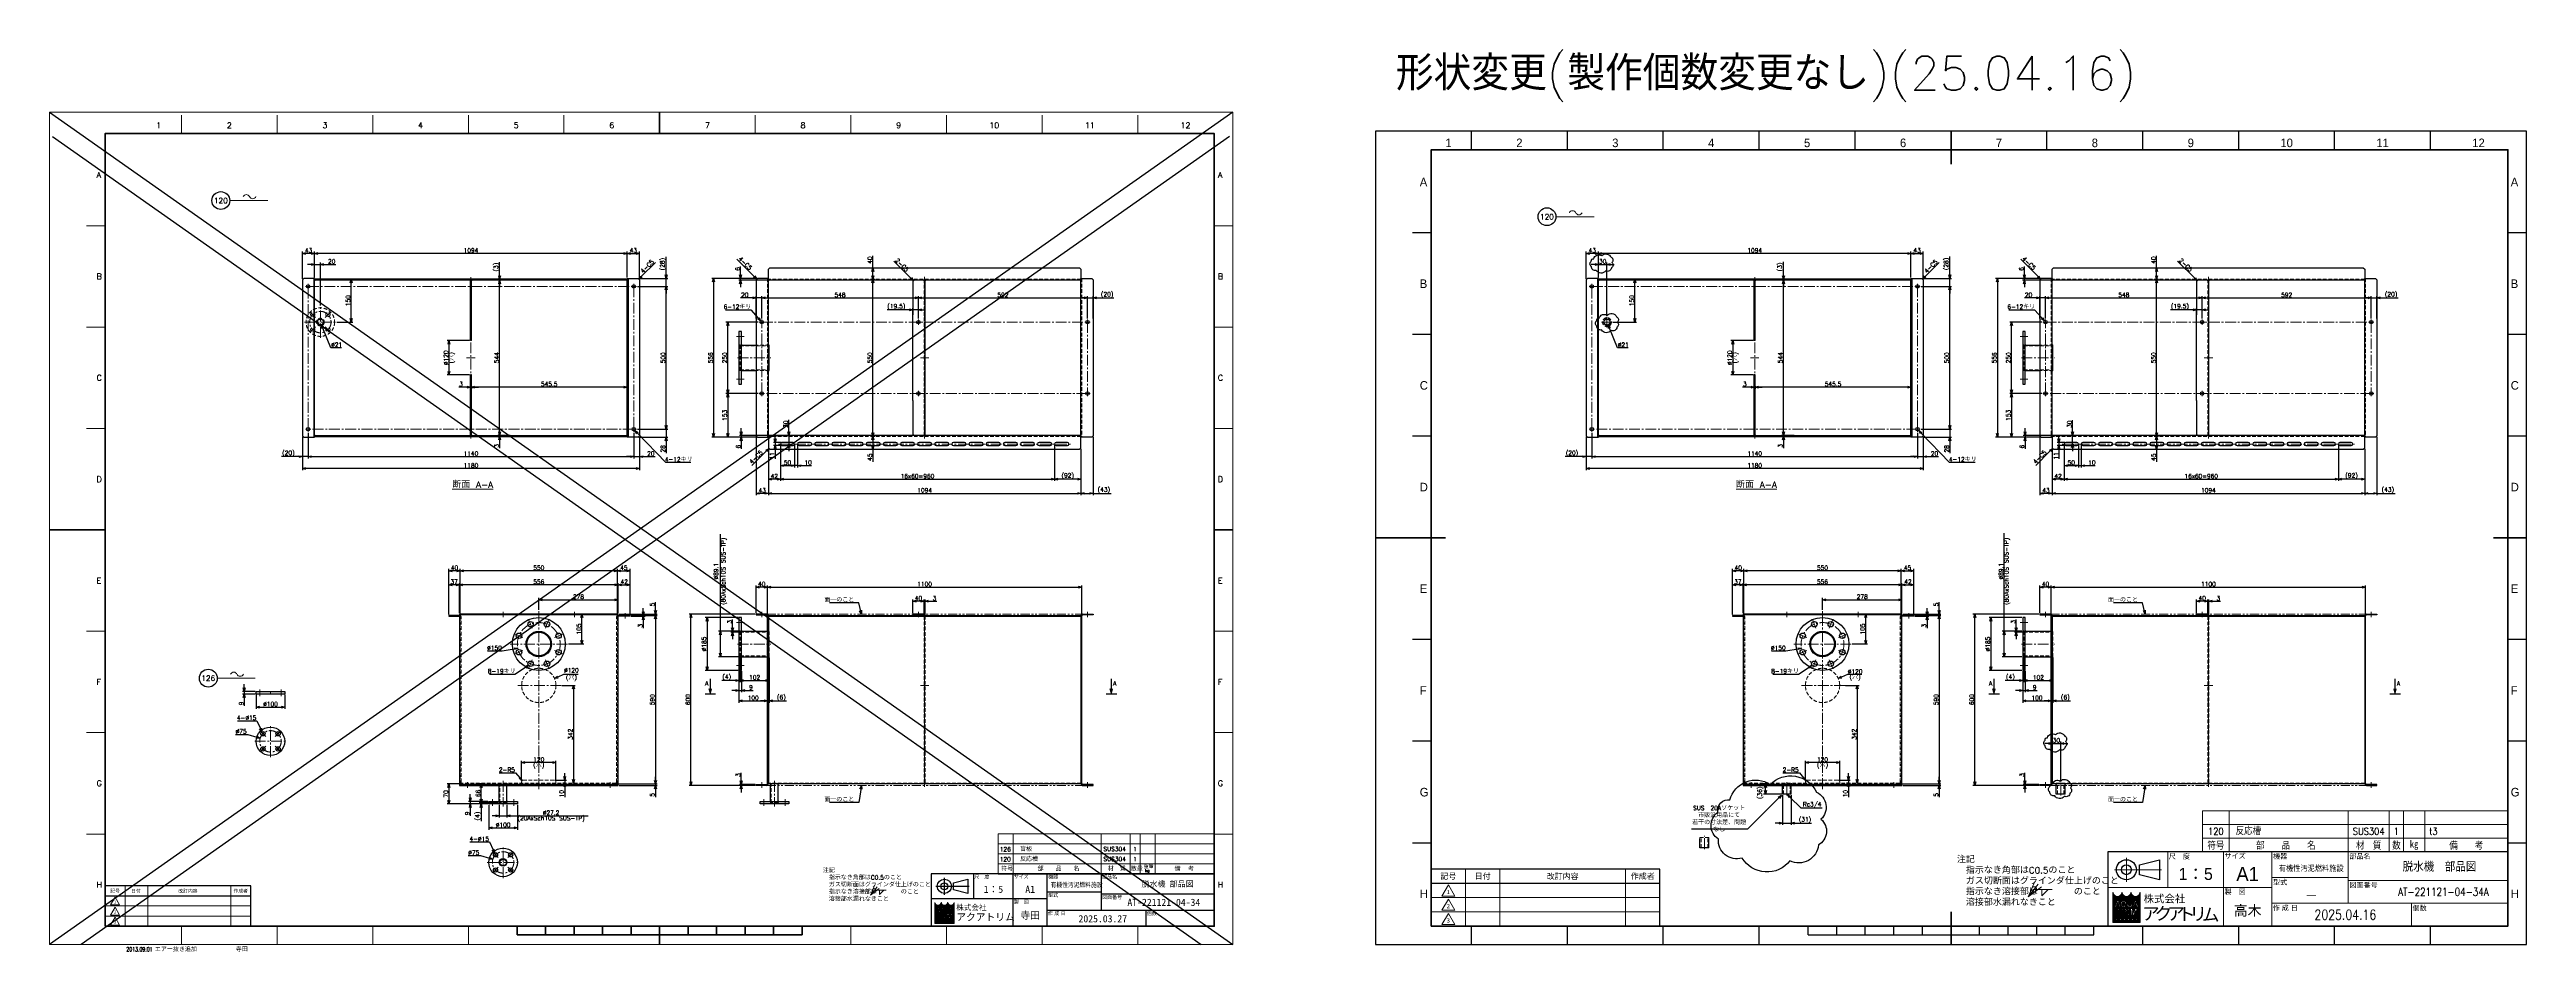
# Model space of a CAD drawing. Header units: millimetres. Extents: x 0 to 8669, y -24 to 3134.
import ezdxf
from ezdxf import colors
from ezdxf.entities.mleader import LeaderData, LeaderLine
from ezdxf.enums import TextEntityAlignment as Align
from ezdxf.math import Vec2, Vec3

# ---------------------------------------------------------------- set-up
doc = ezdxf.new("R2010")
doc.units = ezdxf.units.MM
doc.header["$LTSCALE"] = 2
doc.header["$PDMODE"] = 99
doc.header["$PDSIZE"] = 1
for name, pattern in [('CENTER2', [28.575, 19.05, -3.175, 3.175, -3.175]), ('HIDDEN', [9.525, 6.35, -3.175]), ('PHANTOM2', [31.75, 15.875, -3.175, 3.175, -3.175, 3.175, -3.175])]:
    doc.linetypes.add(name, pattern=pattern)
for name, color, linetype, lineweight in [('02_細線', 5, 'Continuous', 13), ('04_HIDDEN', 2, 'HIDDEN', 13), ('05_CENTER', 4, 'CENTER2', 13), ('06_PHANTOM', 2, 'PHANTOM2', 13), ('07_TEXT', 3, 'Continuous', 13), ('08_DIM', 3, 'Continuous', 13), ('90_FRAME', 5, 'Continuous', 35), ('99_図枠', 7, 'Continuous', 40)]:
    doc.layers.add(name, color=color, linetype=linetype, lineweight=lineweight)
doc.layers.add('10_DRAFT', color=8, linetype='Continuous', lineweight=0, plot=False)
doc.layers.add('91_BLANK', color=5, linetype='Continuous', lineweight=0, plot=False)
doc.styles.add('KSS_TXT', font='txt.shx', dxfattribs={"bigfont": 'extfont2.shx'})
doc.styles.add('MS_G', font='MS Gothic.ttf')
doc.styles.get("Standard").update_dxf_attribs({"font": 'txt.shx', "bigfont": 'extfont2.shx'})
doc.styles.add('寸法用', font='simplex.shx', dxfattribs={"width": 0.8, "bigfont": '@extfont2.shx'})
doc.styles.add('表題用', font='MS PGothic.ttf')
doc.dimstyles.new('KSS_DIM', dxfattribs={"dimscale": 5, "dimtxt": 3, "dimasz": 2.5, "dimexe": 1.25, "dimexo": 0.625, "dimtad": 1, "dimdsep": 46, "dimtxsty": 'KSS_TXT', "dimblk": 'OPEN30', "dimcen": 0, "dimazin": 2, "dimtfac": 0.75, "dimtmove": 0, "dimatfit": 3, "dimldrblk": 'OPEN30', "dimfxl": 1.25, "dimtolj": 1, "dimarcsym": 0})
doc.dimstyles.new('KSS_DIM$3', dxfattribs={"dimscale": 5, "dimtxt": 3, "dimasz": 2.5, "dimexe": 1.25, "dimexo": 0.625, "dimtad": 1, "dimtih": 1, "dimtoh": 1, "dimdsep": 46, "dimtxsty": 'KSS_TXT', "dimblk": 'OPEN30', "dimcen": 0, "dimazin": 2, "dimtfac": 0.75, "dimtofl": 0, "dimtmove": 0, "dimatfit": 3, "dimldrblk": 'OPEN30', "dimfxl": 1.25, "dimtolj": 1, "dimarcsym": 0})
doc.dimstyles.new('KSS_DIM$4', dxfattribs={"dimscale": 5, "dimtxt": 3, "dimasz": 2.5, "dimexe": 1.25, "dimexo": 0.625, "dimtad": 1, "dimtih": 1, "dimtoh": 1, "dimdsep": 46, "dimtxsty": 'KSS_TXT', "dimblk": 'OPEN30', "dimcen": 0, "dimse1": 1, "dimazin": 2, "dimtfac": 0.75, "dimtofl": 0, "dimtmove": 0, "dimatfit": 3, "dimldrblk": 'OPEN30', "dimfxl": 1.25, "dimtolj": 1, "dimarcsym": 0})

# ---------------------------------------------------------------- blocks, each defined once
blk = doc.blocks.new('Weld-line')
blk.add_line((0, 0), (1, 0))
blk = doc.blocks.new('Weld10-s5')
blk.add_circle((0, 0), 2)
blk = doc.blocks.new('Weld10-a1')
for p, q in [((5, 0), (0, 5)), ((0, 5), (0, 0)), ((0, 0), (5, 0))]:
    blk.add_line(p, q)
at = {"width": 0.9}
blk.add_attdef('S', text='', height=2.8, dxfattribs=at).set_placement((-2, 1), align=Align.RIGHT)
blk.add_attdef('L', (8, 1), '', height=2.8, dxfattribs=at)
blk = doc.blocks.new('_Open30')
at = {"color": 0, "linetype": 'ByBlock', "lineweight": -2}
for p, q in [((-1, 0.27), (0, 0)), ((0, 0), (-1, -0.27)), ((0, 0), (-1, 0))]:
    blk.add_line(p, q, dxfattribs=at)
blk = doc.blocks.new('AM_BALLOON1')
at = {"transparency": 16777216}
blk.add_circle((0, 0), 5, dxfattribs=at)
blk.add_attdef('B_NUMBER', text='', height=3, dxfattribs=at).set_placement((0, 0), align=Align.MIDDLE_CENTER)
blk = doc.blocks.new('_OPEN')
at = {"color": 0, "linetype": 'ByBlock'}
for p, q in [((-1, 0.17), (0, 0)), ((0, 0), (-1, -0.17)), ((0, 0), (-1, 0))]:
    blk.add_line(p, q, dxfattribs=at)
blk = doc.blocks.new('p1ba05')
for centre, start, end in [((-3, 0.3), 24.2276, 155.5758), ((0, 1.6), 204.2276, 335.5758)]:
    blk.add_arc(centre, 1.62, start, end)
blk = doc.blocks.new('*D142')
at = {"layer": '08_DIM', "color": 0, "lineweight": -2, "transparency": 16777216}
for p, q in [((3048.8, 1202.2), (3036.3, 1202.2)), ((3061.3, 1154.7), (3061.3, 1208.5)), ((3061.3, 1202.2), (3064.3, 1202.2)), ((3064.3, 1154.7), (3064.3, 1208.5)), ((3076.8, 1202.2), (3105.6, 1202.2))]:
    blk.add_line(p, q, dxfattribs=at)
at = {"layer": 'Defpoints', "color": 0, "transparency": 16777216}
for p in [(3061.3, 1151.6), (3064.3, 1202.2), (3064.3, 1151.6)]:
    blk.add_point(p, dxfattribs=at)
at = {"layer": '08_DIM', "color": 0, "lineweight": -2, "transparency": 16777216, "xscale": 12.5, "yscale": 12.5, "zscale": 12.5}
blk.add_blockref('_Open30', (3061.3, 1202.2), dxfattribs=at)
at = {"layer": '08_DIM', "color": 0, "lineweight": -2, "transparency": 16777216, "xscale": 12.5, "yscale": 12.5, "zscale": 12.5, "rotation": 180}
blk.add_blockref('_Open30', (3064.3, 1202.2), dxfattribs=at)
at = {"layer": '08_DIM', "color": 0, "transparency": 16777216, "insert": (3097.5, 1212.9), "char_height": 15, "attachment_point": 5, "style": 'KSS_TXT'}
blk.add_mtext('\\A1;3', dxfattribs=at)
blk = doc.blocks.new('*D143')
at = {"layer": '08_DIM', "color": 0, "lineweight": -2, "transparency": 16777216}
for p, q in [((3021.3, 1160.7), (3021.3, 1208.5)), ((3048.8, 1202.2), (3033.8, 1202.2)), ((3061.3, 1154.7), (3061.3, 1208.5))]:
    blk.add_line(p, q, dxfattribs=at)
at = {"layer": 'Defpoints', "color": 0, "transparency": 16777216}
for p in [(3021.3, 1202.2), (3021.3, 1157.6), (3061.3, 1151.6)]:
    blk.add_point(p, dxfattribs=at)
at = {"layer": '08_DIM', "color": 0, "lineweight": -2, "transparency": 16777216, "xscale": 12.5, "yscale": 12.5, "zscale": 12.5, "rotation": 180}
blk.add_blockref('_Open30', (3021.3, 1202.2), dxfattribs=at)
at = {"layer": '08_DIM', "color": 0, "lineweight": -2, "transparency": 16777216, "xscale": 12.5, "yscale": 12.5, "zscale": 12.5}
blk.add_blockref('_Open30', (3061.3, 1202.2), dxfattribs=at)
at = {"layer": '08_DIM', "color": 0, "transparency": 16777216, "insert": (3041.3, 1212.9), "char_height": 15, "attachment_point": 5, "style": 'KSS_TXT'}
blk.add_mtext('\\A1;40', dxfattribs=at)
blk = doc.blocks.new('*D144')
at = {"layer": '08_DIM', "color": 0, "lineweight": -2, "transparency": 16777216}
for p, q in [((2518.8, 1004.9), (2518.8, 847)), ((2512.8, 882), (2512.8, 847)), ((2500.3, 853.2), (2487.8, 853.2)), ((2512.8, 853.2), (2518.8, 853.2)), ((2531.3, 853.2), (2579, 853.2))]:
    blk.add_line(p, q, dxfattribs=at)
at = {"layer": 'Defpoints', "color": 0, "transparency": 16777216}
for p in [(2518.8, 1008), (2512.8, 885.1), (2518.8, 853.2)]:
    blk.add_point(p, dxfattribs=at)
at = {"layer": '08_DIM', "color": 0, "lineweight": -2, "transparency": 16777216, "xscale": 12.5, "yscale": 12.5, "zscale": 12.5}
blk.add_blockref('_Open30', (2512.8, 853.2), dxfattribs=at)
at = {"layer": '08_DIM', "color": 0, "lineweight": -2, "transparency": 16777216, "xscale": 12.5, "yscale": 12.5, "zscale": 12.5, "rotation": 180}
blk.add_blockref('_Open30', (2518.8, 853.2), dxfattribs=at)
at = {"layer": '08_DIM', "color": 0, "transparency": 16777216, "insert": (2561.4, 863.8), "char_height": 15, "attachment_point": 5, "style": 'KSS_TXT'}
blk.add_mtext('\\A1;(6)', dxfattribs=at)
blk = doc.blocks.new('*D145')
at = {"layer": '08_DIM', "color": 0, "lineweight": -2, "transparency": 16777216}
for p, q in [((2409.7, 1145.1), (2295.2, 1145.1)), ((2301.4, 1132.6), (2301.4, 972.6)), ((2409.7, 960.1), (2295.2, 960.1))]:
    blk.add_line(p, q, dxfattribs=at)
at = {"layer": 'Defpoints', "color": 0, "transparency": 16777216}
for p in [(2412.8, 1145.1), (2301.4, 960.1), (2412.8, 960.1)]:
    blk.add_point(p, dxfattribs=at)
at = {"layer": '08_DIM', "color": 0, "lineweight": -2, "transparency": 16777216, "xscale": 12.5, "yscale": 12.5, "zscale": 12.5}
for p, rotation in [((2301.4, 1145.1), 90), ((2301.4, 960.1), 270)]:
    blk.add_blockref('_Open30', p, dxfattribs=dict(at, rotation=rotation))
at = {"layer": '08_DIM', "color": 0, "transparency": 16777216, "insert": (2290.8, 1052.6), "char_height": 15, "attachment_point": 5, "rotation": 90, "style": 'KSS_TXT'}
blk.add_mtext('\\A1;%%C185', dxfattribs=at)
blk = doc.blocks.new('*D146')
at = {"layer": '08_DIM', "color": 0, "lineweight": -2, "transparency": 16777216}
for p, q in [((3040.8, 2192.1), (3040.8, 2270.5)), ((3053.3, 2264.2), (3620.3, 2264.2)), ((3632.8, 2192.1), (3632.8, 2270.5))]:
    blk.add_line(p, q, dxfattribs=at)
at = {"layer": 'Defpoints', "color": 0, "transparency": 16777216}
for p in [(3632.8, 2264.2), (3040.8, 2189), (3632.8, 2189)]:
    blk.add_point(p, dxfattribs=at)
at = {"layer": '08_DIM', "color": 0, "lineweight": -2, "transparency": 16777216, "xscale": 12.5, "yscale": 12.5, "zscale": 12.5, "rotation": 180}
blk.add_blockref('_Open30', (3040.8, 2264.2), dxfattribs=at)
at = {"layer": '08_DIM', "color": 0, "lineweight": -2, "transparency": 16777216, "xscale": 12.5, "yscale": 12.5, "zscale": 12.5}
blk.add_blockref('_Open30', (3632.8, 2264.2), dxfattribs=at)
at = {"layer": '08_DIM', "color": 0, "transparency": 16777216, "insert": (3336.8, 2274.8), "char_height": 15, "attachment_point": 5, "style": 'KSS_TXT'}
blk.add_mtext('\\A1;592', dxfattribs=at)
blk = doc.blocks.new('*D147')
at = {"layer": '08_DIM', "color": 0, "lineweight": -2, "transparency": 16777216}
for p, q in [((2492.8, 2192.1), (2492.8, 2270.5)), ((2505.3, 2264.2), (3028.3, 2264.2)), ((3040.8, 2192.1), (3040.8, 2270.5))]:
    blk.add_line(p, q, dxfattribs=at)
at = {"layer": 'Defpoints', "color": 0, "transparency": 16777216}
for p in [(3040.8, 2264.2), (2492.8, 2189), (3040.8, 2189)]:
    blk.add_point(p, dxfattribs=at)
at = {"layer": '08_DIM', "color": 0, "lineweight": -2, "transparency": 16777216, "xscale": 12.5, "yscale": 12.5, "zscale": 12.5, "rotation": 180}
blk.add_blockref('_Open30', (2492.8, 2264.2), dxfattribs=at)
at = {"layer": '08_DIM', "color": 0, "lineweight": -2, "transparency": 16777216, "xscale": 12.5, "yscale": 12.5, "zscale": 12.5}
blk.add_blockref('_Open30', (3040.8, 2264.2), dxfattribs=at)
at = {"layer": '08_DIM', "color": 0, "transparency": 16777216, "insert": (2766.8, 2274.8), "char_height": 15, "attachment_point": 5, "style": 'KSS_TXT'}
blk.add_mtext('\\A1;548', dxfattribs=at)
blk = doc.blocks.new('*D148')
at = {"layer": '08_DIM', "color": 0, "lineweight": -2, "transparency": 16777216}
for p, q in [((2480.4, 2179.7), (2367.4, 2179.7)), ((2373.6, 1942.2), (2373.6, 2167.2)), ((2480.4, 1929.7), (2367.4, 1929.7))]:
    blk.add_line(p, q, dxfattribs=at)
at = {"layer": 'Defpoints', "color": 0, "transparency": 16777216}
for p in [(2373.6, 2179.7), (2483.5, 2179.7), (2483.5, 1929.7)]:
    blk.add_point(p, dxfattribs=at)
at = {"layer": '08_DIM', "color": 0, "lineweight": -2, "transparency": 16777216, "xscale": 12.5, "yscale": 12.5, "zscale": 12.5}
for p, rotation in [((2373.6, 2179.7), 90), ((2373.6, 1929.7), 270)]:
    blk.add_blockref('_Open30', p, dxfattribs=dict(at, rotation=rotation))
at = {"layer": '08_DIM', "color": 0, "transparency": 16777216, "insert": (2363, 2054.7), "char_height": 15, "attachment_point": 5, "rotation": 90, "style": 'KSS_TXT'}
blk.add_mtext('\\A1;250', dxfattribs=at)
blk = doc.blocks.new('*D149')
at = {"layer": '08_DIM', "color": 0, "lineweight": -2, "transparency": 16777216}
for p, q in [((1712.4, 1172.3), (1712.4, 1213.7)), ((1990.4, 1160.7), (1990.4, 1213.7)), ((1724.9, 1207.5), (1977.9, 1207.5))]:
    blk.add_line(p, q, dxfattribs=at)
at = {"layer": 'Defpoints', "color": 0, "transparency": 16777216}
for p in [(1712.4, 1169.2), (1990.4, 1207.5), (1990.4, 1157.6)]:
    blk.add_point(p, dxfattribs=at)
at = {"layer": '08_DIM', "color": 0, "lineweight": -2, "transparency": 16777216, "xscale": 12.5, "yscale": 12.5, "zscale": 12.5, "rotation": 180}
blk.add_blockref('_Open30', (1712.4, 1207.5), dxfattribs=at)
at = {"layer": '08_DIM', "color": 0, "lineweight": -2, "transparency": 16777216, "xscale": 12.5, "yscale": 12.5, "zscale": 12.5}
blk.add_blockref('_Open30', (1990.4, 1207.5), dxfattribs=at)
at = {"layer": '08_DIM', "color": 0, "transparency": 16777216, "insert": (1851.4, 1218.1), "char_height": 15, "attachment_point": 5, "style": 'KSS_TXT'}
blk.add_mtext('\\A1;278', dxfattribs=at)
blk = doc.blocks.new('*D150')
at = {"layer": '08_DIM', "color": 0, "lineweight": -2, "transparency": 16777216}
for p, q in [((1793.2, 907.6), (1840, 907.6)), ((1833.8, 895.1), (1833.8, 578.1)), ((1834.2, 565.6), (1840, 565.6))]:
    blk.add_line(p, q, dxfattribs=at)
at = {"layer": 'Defpoints', "color": 0, "transparency": 16777216}
for p in [(1790.1, 907.6), (1831.1, 565.6), (1833.8, 565.6)]:
    blk.add_point(p, dxfattribs=at)
at = {"layer": '08_DIM', "color": 0, "lineweight": -2, "transparency": 16777216, "xscale": 12.5, "yscale": 12.5, "zscale": 12.5}
for p, rotation in [((1833.8, 907.6), 90), ((1833.8, 565.6), 270)]:
    blk.add_blockref('_Open30', p, dxfattribs=dict(at, rotation=rotation))
at = {"layer": '08_DIM', "color": 0, "transparency": 16777216, "insert": (1823.1, 736.6), "char_height": 15, "attachment_point": 5, "rotation": 90, "style": 'KSS_TXT'}
blk.add_mtext('\\A1;342', dxfattribs=at)
blk = doc.blocks.new('*D151')
at = {"layer": '08_DIM', "color": 0, "lineweight": -2, "transparency": 16777216}
for p, q in [((2416.8, 1004.9), (2416.8, 918.8)), ((2518.8, 1004.9), (2518.8, 918.8)), ((2429.3, 925), (2506.3, 925))]:
    blk.add_line(p, q, dxfattribs=at)
at = {"layer": 'Defpoints', "color": 0, "transparency": 16777216}
for p in [(2416.8, 1008), (2518.8, 1008), (2518.8, 925)]:
    blk.add_point(p, dxfattribs=at)
at = {"layer": '08_DIM', "color": 0, "lineweight": -2, "transparency": 16777216, "xscale": 12.5, "yscale": 12.5, "zscale": 12.5, "rotation": 180}
blk.add_blockref('_Open30', (2416.8, 925), dxfattribs=at)
at = {"layer": '08_DIM', "color": 0, "lineweight": -2, "transparency": 16777216, "xscale": 12.5, "yscale": 12.5, "zscale": 12.5}
blk.add_blockref('_Open30', (2518.8, 925), dxfattribs=at)
at = {"layer": '08_DIM', "color": 0, "transparency": 16777216, "insert": (2467.8, 935.6), "char_height": 15, "attachment_point": 5, "style": 'KSS_TXT'}
blk.add_mtext('\\A1;102', dxfattribs=at)
blk = doc.blocks.new('*D152')
at = {"layer": '08_DIM', "color": 0, "lineweight": -2, "transparency": 16777216}
for p, q in [((2412.8, 956.9), (2412.8, 847)), ((2425.3, 853.2), (2500.3, 853.2)), ((2512.8, 866.3), (2512.8, 847))]:
    blk.add_line(p, q, dxfattribs=at)
at = {"layer": 'Defpoints', "color": 0, "transparency": 16777216}
for p in [(2412.8, 960.1), (2512.8, 869.5), (2512.8, 853.2)]:
    blk.add_point(p, dxfattribs=at)
at = {"layer": '08_DIM', "color": 0, "lineweight": -2, "transparency": 16777216, "xscale": 12.5, "yscale": 12.5, "zscale": 12.5, "rotation": 180}
blk.add_blockref('_Open30', (2412.8, 853.2), dxfattribs=at)
at = {"layer": '08_DIM', "color": 0, "lineweight": -2, "transparency": 16777216, "xscale": 12.5, "yscale": 12.5, "zscale": 12.5}
blk.add_blockref('_Open30', (2512.8, 853.2), dxfattribs=at)
at = {"layer": '08_DIM', "color": 0, "transparency": 16777216, "insert": (2462.8, 863.8), "char_height": 15, "attachment_point": 5, "style": 'KSS_TXT'}
blk.add_mtext('\\A1;100', dxfattribs=at)
blk = doc.blocks.new('*D153')
at = {"layer": '08_DIM', "color": 0, "lineweight": -2, "transparency": 16777216}
for p, q in [((2412.8, 956.9), (2412.8, 883.9)), ((2421.8, 956.9), (2421.8, 883.9)), ((2400.3, 890.2), (2387.8, 890.2)), ((2412.8, 890.2), (2421.8, 890.2)), ((2434.3, 890.2), (2463.1, 890.2))]:
    blk.add_line(p, q, dxfattribs=at)
at = {"layer": 'Defpoints', "color": 0, "transparency": 16777216}
for p in [(2412.8, 960.1), (2421.8, 960.1), (2421.8, 890.2)]:
    blk.add_point(p, dxfattribs=at)
at = {"layer": '08_DIM', "color": 0, "lineweight": -2, "transparency": 16777216, "xscale": 12.5, "yscale": 12.5, "zscale": 12.5}
blk.add_blockref('_Open30', (2412.8, 890.2), dxfattribs=at)
at = {"layer": '08_DIM', "color": 0, "lineweight": -2, "transparency": 16777216, "xscale": 12.5, "yscale": 12.5, "zscale": 12.5, "rotation": 180}
blk.add_blockref('_Open30', (2421.8, 890.2), dxfattribs=at)
at = {"layer": '08_DIM', "color": 0, "transparency": 16777216, "insert": (2455, 900.8), "char_height": 15, "attachment_point": 5, "style": 'KSS_TXT'}
blk.add_mtext('\\A1;9', dxfattribs=at)
blk = doc.blocks.new('*D154')
at = {"layer": '08_DIM', "color": 0, "lineweight": -2, "transparency": 16777216}
for p, q in [((2347.8, 1097.1), (2347.8, 1436.7)), ((2409.7, 1097.1), (2341.6, 1097.1)), ((2347.8, 1020.5), (2347.8, 1084.6)), ((2409.7, 1008), (2341.6, 1008))]:
    blk.add_line(p, q, dxfattribs=at)
at = {"layer": 'Defpoints', "color": 0, "transparency": 16777216}
for p in [(2347.8, 1097.1), (2412.8, 1097.1), (2412.8, 1008)]:
    blk.add_point(p, dxfattribs=at)
at = {"layer": '08_DIM', "color": 0, "lineweight": -2, "transparency": 16777216, "xscale": 12.5, "yscale": 12.5, "zscale": 12.5}
for p, rotation in [((2347.8, 1097.1), 90), ((2347.8, 1008), 270)]:
    blk.add_blockref('_Open30', p, dxfattribs=dict(at, rotation=rotation))
at = {"layer": '08_DIM', "color": 0, "transparency": 16777216, "insert": (2347.8, 1307.2), "char_height": 15, "attachment_point": 5, "rotation": 90, "style": 'KSS_TXT'}
blk.add_mtext('\\A1;%%C89.1\\P(80AxSch10S SUS-TP)', dxfattribs=at)
blk = doc.blocks.new('*D155')
at = {"layer": '08_DIM', "color": 0, "lineweight": -2, "transparency": 16777216}
for p, q in [((2512.8, 1154.7), (2512.8, 1257.8)), ((2525.3, 1251.5), (3600.3, 1251.5)), ((3612.8, 1154.7), (3612.8, 1257.8))]:
    blk.add_line(p, q, dxfattribs=at)
at = {"layer": 'Defpoints', "color": 0, "transparency": 16777216}
for p in [(3612.8, 1251.5), (2512.8, 1151.6), (3612.8, 1151.6)]:
    blk.add_point(p, dxfattribs=at)
at = {"layer": '08_DIM', "color": 0, "lineweight": -2, "transparency": 16777216, "xscale": 12.5, "yscale": 12.5, "zscale": 12.5, "rotation": 180}
blk.add_blockref('_Open30', (2512.8, 1251.5), dxfattribs=at)
at = {"layer": '08_DIM', "color": 0, "lineweight": -2, "transparency": 16777216, "xscale": 12.5, "yscale": 12.5, "zscale": 12.5}
blk.add_blockref('_Open30', (3612.8, 1251.5), dxfattribs=at)
at = {"layer": '08_DIM', "color": 0, "transparency": 16777216, "insert": (3062.8, 1262.2), "char_height": 15, "attachment_point": 5, "style": 'KSS_TXT'}
blk.add_mtext('\\A1;1100', dxfattribs=at)
blk = doc.blocks.new('*D156')
at = {"layer": '08_DIM', "color": 0, "lineweight": -2, "transparency": 16777216}
for p, q in [((2472.8, 1160.7), (2472.8, 1257.8)), ((2500.3, 1251.5), (2485.3, 1251.5)), ((2512.8, 1154.7), (2512.8, 1257.8))]:
    blk.add_line(p, q, dxfattribs=at)
at = {"layer": 'Defpoints', "color": 0, "transparency": 16777216}
for p in [(2472.8, 1251.5), (2472.8, 1157.6), (2512.8, 1151.6)]:
    blk.add_point(p, dxfattribs=at)
at = {"layer": '08_DIM', "color": 0, "lineweight": -2, "transparency": 16777216, "xscale": 12.5, "yscale": 12.5, "zscale": 12.5, "rotation": 180}
blk.add_blockref('_Open30', (2472.8, 1251.5), dxfattribs=at)
at = {"layer": '08_DIM', "color": 0, "lineweight": -2, "transparency": 16777216, "xscale": 12.5, "yscale": 12.5, "zscale": 12.5}
blk.add_blockref('_Open30', (2512.8, 1251.5), dxfattribs=at)
at = {"layer": '08_DIM', "color": 0, "transparency": 16777216, "insert": (2492.8, 1262.2), "char_height": 15, "attachment_point": 5, "style": 'KSS_TXT'}
blk.add_mtext('\\A1;40', dxfattribs=at)
blk = doc.blocks.new('*D157')
at = {"layer": '08_DIM', "color": 0, "lineweight": -2, "transparency": 16777216}
for p, q in [((1476.4, 1955.2), (1476.4, 1945.6)), ((2009.4, 1951.9), (1488.9, 1951.9)), ((2021.9, 1980.9), (2021.9, 1945.6))]:
    blk.add_line(p, q, dxfattribs=at)
at = {"layer": 'Defpoints', "color": 0, "transparency": 16777216}
for p in [(1476.4, 1958.4), (1476.4, 1951.9), (2021.9, 1984)]:
    blk.add_point(p, dxfattribs=at)
at = {"layer": '08_DIM', "color": 0, "lineweight": -2, "transparency": 16777216, "xscale": 12.5, "yscale": 12.5, "zscale": 12.5, "rotation": 180}
blk.add_blockref('_Open30', (1476.4, 1951.9), dxfattribs=at)
at = {"layer": '08_DIM', "color": 0, "lineweight": -2, "transparency": 16777216, "xscale": 12.5, "yscale": 12.5, "zscale": 12.5}
blk.add_blockref('_Open30', (2021.9, 1951.9), dxfattribs=at)
at = {"layer": '08_DIM', "color": 0, "transparency": 16777216, "insert": (1749.1, 1962.5), "char_height": 15, "attachment_point": 5, "style": 'KSS_TXT'}
blk.add_mtext('\\A1;545.5', dxfattribs=at)
blk = doc.blocks.new('*D158')
at = {"layer": '08_DIM', "color": 0, "lineweight": -2, "transparency": 16777216}
for p, q in [((1460.9, 1951.9), (1432.1, 1951.9)), ((1473.4, 1931.6), (1473.4, 1958.1)), ((1476.4, 1951.9), (1473.4, 1951.9)), ((1476.4, 1920.9), (1476.4, 1958.1)), ((1488.9, 1951.9), (1501.4, 1951.9))]:
    blk.add_line(p, q, dxfattribs=at)
at = {"layer": 'Defpoints', "color": 0, "transparency": 16777216}
for p in [(1473.4, 1951.9), (1473.4, 1928.5), (1476.4, 1917.8)]:
    blk.add_point(p, dxfattribs=at)
at = {"layer": '08_DIM', "color": 0, "lineweight": -2, "transparency": 16777216, "xscale": 12.5, "yscale": 12.5, "zscale": 12.5}
blk.add_blockref('_Open30', (1473.4, 1951.9), dxfattribs=at)
at = {"layer": '08_DIM', "color": 0, "lineweight": -2, "transparency": 16777216, "xscale": 12.5, "yscale": 12.5, "zscale": 12.5, "rotation": 180}
blk.add_blockref('_Open30', (1476.4, 1951.9), dxfattribs=at)
at = {"layer": '08_DIM', "color": 0, "transparency": 16777216, "insert": (1440.2, 1962.5), "char_height": 15, "attachment_point": 5, "style": 'KSS_TXT'}
blk.add_mtext('\\A1;3', dxfattribs=at)
blk = doc.blocks.new('*D159')
at = {"layer": '08_DIM', "color": 0, "lineweight": -2, "transparency": 16777216}
for p, q in [((1470.2, 2114.7), (1391.8, 2114.7)), ((1398.1, 2102.2), (1398.1, 2007.2)), ((1470.2, 1994.7), (1391.8, 1994.7))]:
    blk.add_line(p, q, dxfattribs=at)
at = {"layer": 'Defpoints', "color": 0, "transparency": 16777216}
for p in [(1473.4, 2114.7), (1398.1, 1994.7), (1473.4, 1994.7)]:
    blk.add_point(p, dxfattribs=at)
at = {"layer": '08_DIM', "color": 0, "lineweight": -2, "transparency": 16777216, "xscale": 12.5, "yscale": 12.5, "zscale": 12.5}
for p, rotation in [((1398.1, 2114.7), 90), ((1398.1, 1994.7), 270)]:
    blk.add_blockref('_Open30', p, dxfattribs=dict(at, rotation=rotation))
at = {"layer": '08_DIM', "color": 0, "transparency": 16777216, "char_height": 15, "attachment_point": 5, "rotation": 90, "style": 'KSS_TXT'}
for s, insert in [('\\A1;%%C120', (1387.4, 2054.7)), ('\\A1;(穴)', (1408.7, 2054.7))]:
    blk.add_mtext(s, dxfattribs=dict(at, insert=insert))
blk = doc.blocks.new('*D160')
at = {"layer": '08_DIM', "color": 0, "lineweight": -2, "transparency": 16777216}
for p, q in [((3008.8, 2222.4), (2931.2, 2222.4)), ((3021.3, 2192.1), (3021.3, 2228.6)), ((3040.8, 2222.4), (3021.3, 2222.4)), ((3040.8, 2192.1), (3040.8, 2228.6)), ((3053.3, 2222.4), (3065.8, 2222.4))]:
    blk.add_line(p, q, dxfattribs=at)
at = {"layer": 'Defpoints', "color": 0, "transparency": 16777216}
for p in [(3021.3, 2222.4), (3021.3, 2189), (3040.8, 2189)]:
    blk.add_point(p, dxfattribs=at)
at = {"layer": '08_DIM', "color": 0, "lineweight": -2, "transparency": 16777216, "xscale": 12.5, "yscale": 12.5, "zscale": 12.5}
blk.add_blockref('_Open30', (3021.3, 2222.4), dxfattribs=at)
at = {"layer": '08_DIM', "color": 0, "lineweight": -2, "transparency": 16777216, "xscale": 12.5, "yscale": 12.5, "zscale": 12.5, "rotation": 180}
blk.add_blockref('_Open30', (3040.8, 2222.4), dxfattribs=at)
at = {"layer": '08_DIM', "color": 0, "transparency": 16777216, "insert": (2963.8, 2233), "char_height": 15, "attachment_point": 5, "style": 'KSS_TXT'}
blk.add_mtext('\\A1;(19.5)', dxfattribs=at)
blk = doc.blocks.new('*D161')
at = {"layer": '08_DIM', "color": 0, "lineweight": -2, "transparency": 16777216}
for p, q in [((2460.3, 2264.2), (2418.5, 2264.2)), ((2472.8, 2192.1), (2472.8, 2270.5)), ((2492.8, 2264.2), (2472.8, 2264.2)), ((2492.8, 2192.1), (2492.8, 2270.5)), ((2505.3, 2264.2), (2517.8, 2264.2))]:
    blk.add_line(p, q, dxfattribs=at)
at = {"layer": 'Defpoints', "color": 0, "transparency": 16777216}
for p in [(2472.8, 2264.2), (2472.8, 2189), (2492.8, 2189)]:
    blk.add_point(p, dxfattribs=at)
at = {"layer": '08_DIM', "color": 0, "lineweight": -2, "transparency": 16777216, "xscale": 12.5, "yscale": 12.5, "zscale": 12.5}
blk.add_blockref('_Open30', (2472.8, 2264.2), dxfattribs=at)
at = {"layer": '08_DIM', "color": 0, "lineweight": -2, "transparency": 16777216, "xscale": 12.5, "yscale": 12.5, "zscale": 12.5, "rotation": 180}
blk.add_blockref('_Open30', (2492.8, 2264.2), dxfattribs=at)
at = {"layer": '08_DIM', "color": 0, "transparency": 16777216, "insert": (2433.2, 2274.8), "char_height": 15, "attachment_point": 5, "style": 'KSS_TXT'}
blk.add_mtext('\\A1;20', dxfattribs=at)
blk = doc.blocks.new('*D162')
at = {"layer": '08_DIM', "color": 0, "lineweight": -2, "transparency": 16777216}
for p, q in [((3620.3, 2264.2), (3607.8, 2264.2)), ((3632.8, 2192.1), (3632.8, 2270.5)), ((3632.8, 2264.2), (3652.8, 2264.2)), ((3652.8, 2192.1), (3652.8, 2270.5)), ((3665.3, 2264.2), (3725.3, 2264.2))]:
    blk.add_line(p, q, dxfattribs=at)
at = {"layer": 'Defpoints', "color": 0, "transparency": 16777216}
for p in [(3652.8, 2264.2), (3632.8, 2189), (3652.8, 2189)]:
    blk.add_point(p, dxfattribs=at)
at = {"layer": '08_DIM', "color": 0, "lineweight": -2, "transparency": 16777216, "xscale": 12.5, "yscale": 12.5, "zscale": 12.5}
blk.add_blockref('_Open30', (3632.8, 2264.2), dxfattribs=at)
at = {"layer": '08_DIM', "color": 0, "lineweight": -2, "transparency": 16777216, "xscale": 12.5, "yscale": 12.5, "zscale": 12.5, "rotation": 180}
blk.add_blockref('_Open30', (3652.8, 2264.2), dxfattribs=at)
at = {"layer": '08_DIM', "color": 0, "transparency": 16777216, "insert": (3701.6, 2274.8), "char_height": 15, "attachment_point": 5, "style": 'KSS_TXT'}
blk.add_mtext('\\A1;(20)', dxfattribs=at)
blk = doc.blocks.new('seca03')
for q in [(-0.8, 3.5), (0, 10.6), (0.8, 3.5)]:
    blk.add_line((0, 0.5), q)
blk.add_solid([(-3.8, -0.5), (3.8, -0.5), (-3.8, 0.5), (3.8, 0.5)])
blk.add_attdef('A', text='', height=3).set_placement((-2.5, 7.4), align=Align.MIDDLE)
blk = doc.blocks.new('*D164')
at = {"layer": '08_DIM', "color": 0, "lineweight": -2, "transparency": 16777216}
for p, q in [((2365.5, 2222.7), (2454.5, 2222.7)), ((2454.5, 2222.7), (2480.6, 2193.4))]:
    blk.add_line(p, q, dxfattribs=at)
at = {"layer": 'Defpoints', "color": 0, "transparency": 16777216}
for p in [(2488.9, 2184.1), (2496.8, 2175.1)]:
    blk.add_point(p, dxfattribs=at)
at = {"layer": '08_DIM', "color": 0, "lineweight": -2, "transparency": 16777216, "xscale": 12.5, "yscale": 12.5, "zscale": 12.5, "rotation": 311.6634967978848}
blk.add_blockref('_Open30', (2488.9, 2184.1), dxfattribs=at)
at = {"layer": '08_DIM', "color": 0, "transparency": 16777216, "insert": (2407.9, 2233.4), "char_height": 15, "attachment_point": 5, "style": 'KSS_TXT'}
blk.add_mtext('\\A1;6-12キリ', dxfattribs=at)
blk = doc.blocks.new('*D165')
at = {"layer": '08_DIM', "color": 0, "lineweight": -2, "transparency": 16777216}
for p, q in [((1628.1, 946.9), (1665.3, 971.2)), ((1540.4, 946.9), (1628.1, 946.9))]:
    blk.add_line(p, q, dxfattribs=at)
at = {"layer": 'Defpoints', "color": 0, "transparency": 16777216}
for p in [(1675.7, 978.1), (1691.6, 988.5)]:
    blk.add_point(p, dxfattribs=at)
at = {"layer": '08_DIM', "color": 0, "lineweight": -2, "transparency": 16777216, "xscale": 12.5, "yscale": 12.5, "zscale": 12.5, "rotation": 33.20951096967299}
blk.add_blockref('_Open30', (1675.7, 978.1), dxfattribs=at)
at = {"layer": '08_DIM', "color": 0, "transparency": 16777216, "insert": (1582.7, 957.5), "char_height": 15, "attachment_point": 5, "style": 'KSS_TXT'}
blk.add_mtext('\\A1;8-19キリ', dxfattribs=at)
blk = doc.blocks.new('*D166')
at = {"layer": '08_DIM', "color": 0, "lineweight": -2, "transparency": 16777216}
blk.add_line((2071.2, 2339), (2120.7, 2388.5), dxfattribs=at)
at = {"layer": 'Defpoints', "color": 0, "transparency": 16777216}
for p in [(2173.2, 2441), (2173.2, 2441), (2062.4, 2330.2)]:
    blk.add_point(p, dxfattribs=at)
at = {"layer": '08_DIM', "color": 0, "lineweight": -2, "transparency": 16777216, "xscale": 12.5, "yscale": 12.5, "zscale": 12.5, "rotation": 225}
blk.add_blockref('_Open30', (2062.4, 2330.2), dxfattribs=at)
at = {"layer": '08_DIM', "color": 0, "transparency": 16777216, "insert": (2091.6, 2374.4), "char_height": 15, "attachment_point": 5, "rotation": 45, "style": 'KSS_TXT'}
blk.add_mtext('\\A1;4-C5', dxfattribs=at)
blk = doc.blocks.new('*D167')
at = {"layer": '08_DIM', "color": 0, "lineweight": -2, "transparency": 16777216}
for p, q in [((2480.4, 1929.7), (2367.4, 1929.7)), ((2373.6, 1917.2), (2373.6, 1789.2)), ((2474.7, 1776.7), (2367.4, 1776.7))]:
    blk.add_line(p, q, dxfattribs=at)
at = {"layer": 'Defpoints', "color": 0, "transparency": 16777216}
for p in [(2483.5, 1929.7), (2373.6, 1776.7), (2477.8, 1776.7)]:
    blk.add_point(p, dxfattribs=at)
at = {"layer": '08_DIM', "color": 0, "lineweight": -2, "transparency": 16777216, "xscale": 12.5, "yscale": 12.5, "zscale": 12.5}
for p, rotation in [((2373.6, 1929.7), 90), ((2373.6, 1776.7), 270)]:
    blk.add_blockref('_Open30', p, dxfattribs=dict(at, rotation=rotation))
at = {"layer": '08_DIM', "color": 0, "transparency": 16777216, "insert": (2363, 1853.2), "char_height": 15, "attachment_point": 5, "rotation": 90, "style": 'KSS_TXT'}
blk.add_mtext('\\A1;153', dxfattribs=at)
blk = doc.blocks.new('*D168')
at = {"layer": '08_DIM', "color": 0, "lineweight": -2, "transparency": 16777216}
for p, q in [((1575.4, 2342.2), (1575.4, 2389.7)), ((1612.5, 2329.7), (1569.2, 2329.7)), ((1612.5, 2326.7), (1569.2, 2326.7)), ((1575.4, 2326.7), (1575.4, 2329.7)), ((1575.4, 2314.2), (1575.4, 2301.7))]:
    blk.add_line(p, q, dxfattribs=at)
at = {"layer": 'Defpoints', "color": 0, "transparency": 16777216}
for p in [(1575.4, 2329.7), (1615.6, 2329.7), (1615.6, 2326.7)]:
    blk.add_point(p, dxfattribs=at)
at = {"layer": '08_DIM', "color": 0, "lineweight": -2, "transparency": 16777216, "xscale": 12.5, "yscale": 12.5, "zscale": 12.5}
for p, rotation in [((1575.4, 2329.7), 270), ((1575.4, 2326.7), 90)]:
    blk.add_blockref('_Open30', p, dxfattribs=dict(at, rotation=rotation))
at = {"layer": '08_DIM', "color": 0, "transparency": 16777216, "insert": (1564.8, 2372.2), "char_height": 15, "attachment_point": 5, "rotation": 90, "style": 'KSS_TXT'}
blk.add_mtext('\\A1;(3)', dxfattribs=at)
blk = doc.blocks.new('*D169')
at = {"layer": '08_DIM', "color": 0, "lineweight": -2, "transparency": 16777216}
for p, q in [((1612.5, 1782.7), (1569.2, 1782.7)), ((1612.5, 1779.7), (1569.2, 1779.7)), ((1575.4, 1795.2), (1575.4, 1807.7)), ((1575.4, 1782.7), (1575.4, 1779.7)), ((1575.4, 1767.2), (1575.4, 1738.4))]:
    blk.add_line(p, q, dxfattribs=at)
at = {"layer": 'Defpoints', "color": 0, "transparency": 16777216}
for p in [(1575.4, 1779.7), (1615.6, 1782.7), (1615.6, 1779.7)]:
    blk.add_point(p, dxfattribs=at)
at = {"layer": '08_DIM', "color": 0, "lineweight": -2, "transparency": 16777216, "xscale": 12.5, "yscale": 12.5, "zscale": 12.5}
for p, rotation in [((1575.4, 1782.7), 270), ((1575.4, 1779.7), 90)]:
    blk.add_blockref('_Open30', p, dxfattribs=dict(at, rotation=rotation))
at = {"layer": '08_DIM', "color": 0, "transparency": 16777216, "insert": (1564.8, 1746.5), "char_height": 15, "attachment_point": 5, "rotation": 90, "style": 'KSS_TXT'}
blk.add_mtext('\\A1;3', dxfattribs=at)
blk = doc.blocks.new('*D170')
at = {"layer": '08_DIM', "color": 0, "lineweight": -2, "transparency": 16777216}
for p, q in [((2021.9, 2335.8), (2021.9, 2426.5)), ((2034.4, 2420.2), (2052.4, 2420.2)), ((2064.9, 2330.8), (2064.9, 2426.5))]:
    blk.add_line(p, q, dxfattribs=at)
at = {"layer": 'Defpoints', "color": 0, "transparency": 16777216}
for p in [(2064.9, 2420.2), (2021.9, 2332.7), (2064.9, 2327.7)]:
    blk.add_point(p, dxfattribs=at)
at = {"layer": '08_DIM', "color": 0, "lineweight": -2, "transparency": 16777216, "xscale": 12.5, "yscale": 12.5, "zscale": 12.5, "rotation": 180}
blk.add_blockref('_Open30', (2021.9, 2420.2), dxfattribs=at)
at = {"layer": '08_DIM', "color": 0, "lineweight": -2, "transparency": 16777216, "xscale": 12.5, "yscale": 12.5, "zscale": 12.5}
blk.add_blockref('_Open30', (2064.9, 2420.2), dxfattribs=at)
at = {"layer": '08_DIM', "color": 0, "transparency": 16777216, "insert": (2043.4, 2430.9), "char_height": 15, "attachment_point": 5, "style": 'KSS_TXT'}
blk.add_mtext('\\A1;43', dxfattribs=at)
blk = doc.blocks.new('*D171')
at = {"layer": '08_DIM', "color": 0, "lineweight": -2, "transparency": 16777216}
for p, q in [((1612.5, 2326.7), (1569.2, 2326.7)), ((1575.4, 1795.2), (1575.4, 2314.2)), ((1612.5, 1782.7), (1569.2, 1782.7))]:
    blk.add_line(p, q, dxfattribs=at)
at = {"layer": 'Defpoints', "color": 0, "transparency": 16777216}
for p in [(1575.4, 2326.7), (1615.6, 2326.7), (1615.6, 1782.7)]:
    blk.add_point(p, dxfattribs=at)
at = {"layer": '08_DIM', "color": 0, "lineweight": -2, "transparency": 16777216, "xscale": 12.5, "yscale": 12.5, "zscale": 12.5}
for p, rotation in [((1575.4, 2326.7), 90), ((1575.4, 1782.7), 270)]:
    blk.add_blockref('_Open30', p, dxfattribs=dict(at, rotation=rotation))
at = {"layer": '08_DIM', "color": 0, "transparency": 16777216, "insert": (1564.8, 2054.7), "char_height": 15, "attachment_point": 5, "rotation": 90, "style": 'KSS_TXT'}
blk.add_mtext('\\A1;544', dxfattribs=at)
blk = doc.blocks.new('*D172')
at = {"layer": '08_DIM', "color": 0, "lineweight": -2, "transparency": 16777216}
for p, q in [((927.9, 2335.8), (927.9, 2426.5)), ((2009.4, 2420.2), (940.4, 2420.2)), ((2021.9, 2335.8), (2021.9, 2426.5))]:
    blk.add_line(p, q, dxfattribs=at)
at = {"layer": 'Defpoints', "color": 0, "transparency": 16777216}
for p in [(927.9, 2420.2), (927.9, 2332.7), (2021.9, 2332.7)]:
    blk.add_point(p, dxfattribs=at)
at = {"layer": '08_DIM', "color": 0, "lineweight": -2, "transparency": 16777216, "xscale": 12.5, "yscale": 12.5, "zscale": 12.5, "rotation": 180}
blk.add_blockref('_Open30', (927.9, 2420.2), dxfattribs=at)
at = {"layer": '08_DIM', "color": 0, "lineweight": -2, "transparency": 16777216, "xscale": 12.5, "yscale": 12.5, "zscale": 12.5}
blk.add_blockref('_Open30', (2021.9, 2420.2), dxfattribs=at)
at = {"layer": '08_DIM', "color": 0, "transparency": 16777216, "insert": (1474.9, 2430.9), "char_height": 15, "attachment_point": 5, "style": 'KSS_TXT'}
blk.add_mtext('\\A1;1094', dxfattribs=at)
blk = doc.blocks.new('*D173')
at = {"layer": '08_DIM', "color": 0, "lineweight": -2, "transparency": 16777216}
for p, q in [((2474.7, 2332.7), (2317.9, 2332.7)), ((2324.2, 2320.2), (2324.2, 1789.2)), ((2474.7, 1776.7), (2317.9, 1776.7))]:
    blk.add_line(p, q, dxfattribs=at)
at = {"layer": 'Defpoints', "color": 0, "transparency": 16777216}
for p in [(2477.8, 2332.7), (2324.2, 1776.7), (2477.8, 1776.7)]:
    blk.add_point(p, dxfattribs=at)
at = {"layer": '08_DIM', "color": 0, "lineweight": -2, "transparency": 16777216, "xscale": 12.5, "yscale": 12.5, "zscale": 12.5}
for p, rotation in [((2324.2, 2332.7), 90), ((2324.2, 1776.7), 270)]:
    blk.add_blockref('_Open30', p, dxfattribs=dict(at, rotation=rotation))
at = {"layer": '08_DIM', "color": 0, "transparency": 16777216, "insert": (2313.5, 2054.7), "char_height": 15, "attachment_point": 5, "rotation": 90, "style": 'KSS_TXT'}
blk.add_mtext('\\A1;556', dxfattribs=at)
blk = doc.blocks.new('*D174')
at = {"layer": '08_DIM', "color": 0, "lineweight": -2, "transparency": 16777216}
blk.add_line((2466.5, 2339), (2406, 2399.5), dxfattribs=at)
at = {"layer": 'Defpoints', "color": 0, "transparency": 16777216}
for p in [(2380, 2425.5), (2380, 2425.5), (2475.3, 2330.2)]:
    blk.add_point(p, dxfattribs=at)
at = {"layer": '08_DIM', "color": 0, "lineweight": -2, "transparency": 16777216, "xscale": 12.5, "yscale": 12.5, "zscale": 12.5, "rotation": 315}
blk.add_blockref('_Open30', (2475.3, 2330.2), dxfattribs=at)
at = {"layer": '08_DIM', "color": 0, "transparency": 16777216, "insert": (2435.2, 2385.4), "char_height": 15, "attachment_point": 5, "rotation": 315, "style": 'KSS_TXT'}
blk.add_mtext('\\A1;4-C5', dxfattribs=at)
blk = doc.blocks.new('*D175')
at = {"layer": '08_DIM', "color": 0, "lineweight": -2, "transparency": 16777216}
for p, q in [((2057.3, 2304.7), (2164.1, 2304.7)), ((2157.9, 1817.2), (2157.9, 2292.2)), ((2057.3, 1804.7), (2164.1, 1804.7))]:
    blk.add_line(p, q, dxfattribs=at)
at = {"layer": 'Defpoints', "color": 0, "transparency": 16777216}
for p in [(2054.2, 2304.7), (2157.9, 2304.7), (2054.2, 1804.7)]:
    blk.add_point(p, dxfattribs=at)
at = {"layer": '08_DIM', "color": 0, "lineweight": -2, "transparency": 16777216, "xscale": 12.5, "yscale": 12.5, "zscale": 12.5}
for p, rotation in [((2157.9, 2304.7), 90), ((2157.9, 1804.7), 270)]:
    blk.add_blockref('_Open30', p, dxfattribs=dict(at, rotation=rotation))
at = {"layer": '08_DIM', "color": 0, "transparency": 16777216, "insert": (2147.2, 2054.7), "char_height": 15, "attachment_point": 5, "rotation": 90, "style": 'KSS_TXT'}
blk.add_mtext('\\A1;500', dxfattribs=at)
blk = doc.blocks.new('*D176')
at = {"layer": '08_DIM', "color": 0, "lineweight": -2, "transparency": 16777216}
for p, q in [((904.9, 1792.2), (904.9, 1702.4)), ((2044.9, 1792.2), (2044.9, 1702.4)), ((917.4, 1708.6), (2032.4, 1708.6))]:
    blk.add_line(p, q, dxfattribs=at)
at = {"layer": 'Defpoints', "color": 0, "transparency": 16777216}
for p in [(904.9, 1795.3), (2044.9, 1795.3), (2044.9, 1708.6)]:
    blk.add_point(p, dxfattribs=at)
at = {"layer": '08_DIM', "color": 0, "lineweight": -2, "transparency": 16777216, "xscale": 12.5, "yscale": 12.5, "zscale": 12.5, "rotation": 180}
blk.add_blockref('_Open30', (904.9, 1708.6), dxfattribs=at)
at = {"layer": '08_DIM', "color": 0, "lineweight": -2, "transparency": 16777216, "xscale": 12.5, "yscale": 12.5, "zscale": 12.5}
blk.add_blockref('_Open30', (2044.9, 1708.6), dxfattribs=at)
at = {"layer": '08_DIM', "color": 0, "transparency": 16777216, "insert": (1474.9, 1719.3), "char_height": 15, "attachment_point": 5, "style": 'KSS_TXT'}
blk.add_mtext('\\A1;1140', dxfattribs=at)
blk = doc.blocks.new('*D177')
at = {"layer": '08_DIM', "color": 0, "lineweight": -2, "transparency": 16777216}
for p, q in [((2156.7, 1688.5), (2057.7, 1791.3)), ((2244.3, 1688.5), (2156.7, 1688.5))]:
    blk.add_line(p, q, dxfattribs=at)
at = {"layer": 'Defpoints', "color": 0, "transparency": 16777216}
for p in [(2040.7, 1809), (2049, 1800.3)]:
    blk.add_point(p, dxfattribs=at)
at = {"layer": '08_DIM', "color": 0, "lineweight": -2, "transparency": 16777216, "xscale": 12.5, "yscale": 12.5, "zscale": 12.5, "rotation": 133.904933046154}
blk.add_blockref('_Open30', (2049, 1800.3), dxfattribs=at)
at = {"layer": '08_DIM', "color": 0, "transparency": 16777216, "insert": (2202, 1699.1), "char_height": 15, "attachment_point": 5, "style": 'KSS_TXT'}
blk.add_mtext('\\A1;4-12キリ', dxfattribs=at)
blk = doc.blocks.new('*D178')
at = {"layer": '08_DIM', "color": 0, "lineweight": -2, "transparency": 16777216}
for p, q in [((2044.9, 1792.2), (2044.9, 1702.4)), ((2064.9, 1778.5), (2064.9, 1702.4)), ((2032.4, 1708.6), (2019.9, 1708.6)), ((2044.9, 1708.6), (2064.9, 1708.6)), ((2077.4, 1708.6), (2119.2, 1708.6))]:
    blk.add_line(p, q, dxfattribs=at)
at = {"layer": 'Defpoints', "color": 0, "transparency": 16777216}
for p in [(2044.9, 1795.3), (2064.9, 1781.7), (2064.9, 1708.6)]:
    blk.add_point(p, dxfattribs=at)
at = {"layer": '08_DIM', "color": 0, "lineweight": -2, "transparency": 16777216, "xscale": 12.5, "yscale": 12.5, "zscale": 12.5}
blk.add_blockref('_Open30', (2044.9, 1708.6), dxfattribs=at)
at = {"layer": '08_DIM', "color": 0, "lineweight": -2, "transparency": 16777216, "xscale": 12.5, "yscale": 12.5, "zscale": 12.5, "rotation": 180}
blk.add_blockref('_Open30', (2064.9, 1708.6), dxfattribs=at)
at = {"layer": '08_DIM', "color": 0, "transparency": 16777216, "insert": (2104.5, 1719.3), "char_height": 15, "attachment_point": 5, "style": 'KSS_TXT'}
blk.add_mtext('\\A1;20', dxfattribs=at)
blk = doc.blocks.new('*D179')
at = {"layer": '08_DIM', "color": 0, "lineweight": -2, "transparency": 16777216}
for p, q in [((884.9, 1778.5), (884.9, 1660.9)), ((2064.9, 1778.5), (2064.9, 1660.9)), ((2052.4, 1667.1), (897.4, 1667.1))]:
    blk.add_line(p, q, dxfattribs=at)
at = {"layer": 'Defpoints', "color": 0, "transparency": 16777216}
for p in [(884.9, 1781.7), (2064.9, 1781.7), (884.9, 1667.1)]:
    blk.add_point(p, dxfattribs=at)
at = {"layer": '08_DIM', "color": 0, "lineweight": -2, "transparency": 16777216, "xscale": 12.5, "yscale": 12.5, "zscale": 12.5, "rotation": 180}
blk.add_blockref('_Open30', (884.9, 1667.1), dxfattribs=at)
at = {"layer": '08_DIM', "color": 0, "lineweight": -2, "transparency": 16777216, "xscale": 12.5, "yscale": 12.5, "zscale": 12.5}
blk.add_blockref('_Open30', (2064.9, 1667.1), dxfattribs=at)
at = {"layer": '08_DIM', "color": 0, "transparency": 16777216, "insert": (1474.9, 1677.7), "char_height": 15, "attachment_point": 5, "style": 'KSS_TXT'}
blk.add_mtext('\\A1;1180', dxfattribs=at)
blk = doc.blocks.new('*D180')
at = {"layer": '08_DIM', "color": 0, "lineweight": -2, "transparency": 16777216}
for p, q in [((2157.9, 1817.2), (2157.9, 1829.7)), ((2057.3, 1804.7), (2164.1, 1804.7)), ((2063, 1776.7), (2164.1, 1776.7)), ((2157.9, 1804.7), (2157.9, 1776.7)), ((2157.9, 1764.2), (2157.9, 1720.4))]:
    blk.add_line(p, q, dxfattribs=at)
at = {"layer": 'Defpoints', "color": 0, "transparency": 16777216}
for p in [(2054.2, 1804.7), (2059.9, 1776.7), (2157.9, 1776.7)]:
    blk.add_point(p, dxfattribs=at)
at = {"layer": '08_DIM', "color": 0, "lineweight": -2, "transparency": 16777216, "xscale": 12.5, "yscale": 12.5, "zscale": 12.5}
for p, rotation in [((2157.9, 1804.7), 270), ((2157.9, 1776.7), 90)]:
    blk.add_blockref('_Open30', p, dxfattribs=dict(at, rotation=rotation))
at = {"layer": '08_DIM', "color": 0, "transparency": 16777216, "insert": (2147.3, 1736), "char_height": 15, "attachment_point": 5, "rotation": 90, "style": 'KSS_TXT'}
blk.add_mtext('\\A1;28', dxfattribs=at)
blk = doc.blocks.new('*D181')
at = {"layer": '08_DIM', "color": 0, "lineweight": -2, "transparency": 16777216}
for p, q in [((2157.9, 2345.2), (2157.9, 2407.7)), ((2057.3, 2304.7), (2164.1, 2304.7)), ((2063, 2332.7), (2164.1, 2332.7)), ((2157.9, 2304.7), (2157.9, 2332.7)), ((2157.9, 2292.2), (2157.9, 2279.7))]:
    blk.add_line(p, q, dxfattribs=at)
at = {"layer": 'Defpoints', "color": 0, "transparency": 16777216}
for p in [(2054.2, 2304.7), (2059.9, 2332.7), (2157.9, 2332.7)]:
    blk.add_point(p, dxfattribs=at)
at = {"layer": '08_DIM', "color": 0, "lineweight": -2, "transparency": 16777216, "xscale": 12.5, "yscale": 12.5, "zscale": 12.5}
for p, rotation in [((2157.9, 2332.7), 270), ((2157.9, 2304.7), 90)]:
    blk.add_blockref('_Open30', p, dxfattribs=dict(at, rotation=rotation))
at = {"layer": '08_DIM', "color": 0, "transparency": 16777216, "insert": (2147.3, 2382.7), "char_height": 15, "attachment_point": 5, "rotation": 90, "style": 'KSS_TXT'}
blk.add_mtext('\\A1;(28)', dxfattribs=at)
blk = doc.blocks.new('*D182')
at = {"layer": '08_DIM', "color": 0, "lineweight": -2, "transparency": 16777216}
for p, q in [((884.9, 1778.5), (884.9, 1702.4)), ((904.9, 1792.2), (904.9, 1702.4)), ((872.4, 1708.6), (812.4, 1708.6)), ((904.9, 1708.6), (884.9, 1708.6)), ((917.4, 1708.6), (929.9, 1708.6))]:
    blk.add_line(p, q, dxfattribs=at)
at = {"layer": 'Defpoints', "color": 0, "transparency": 16777216}
for p in [(884.9, 1781.7), (904.9, 1795.3), (884.9, 1708.6)]:
    blk.add_point(p, dxfattribs=at)
at = {"layer": '08_DIM', "color": 0, "lineweight": -2, "transparency": 16777216, "xscale": 12.5, "yscale": 12.5, "zscale": 12.5}
blk.add_blockref('_Open30', (884.9, 1708.6), dxfattribs=at)
at = {"layer": '08_DIM', "color": 0, "lineweight": -2, "transparency": 16777216, "xscale": 12.5, "yscale": 12.5, "zscale": 12.5, "rotation": 180}
blk.add_blockref('_Open30', (904.9, 1708.6), dxfattribs=at)
at = {"layer": '08_DIM', "color": 0, "transparency": 16777216, "insert": (836.1, 1719.3), "char_height": 15, "attachment_point": 5, "style": 'KSS_TXT'}
blk.add_mtext('\\A1;(20)', dxfattribs=at)
blk = doc.blocks.new('*D183')
at = {"layer": '08_DIM', "color": 0, "lineweight": -2, "transparency": 16777216}
for p, q in [((1006.1, 2329.7), (1061.6, 2329.7)), ((1055.4, 2192.2), (1055.4, 2317.2)), ((1006.1, 2179.7), (1061.6, 2179.7))]:
    blk.add_line(p, q, dxfattribs=at)
at = {"layer": 'Defpoints', "color": 0, "transparency": 16777216}
for p in [(1003, 2329.7), (1055.4, 2329.7), (1003, 2179.7)]:
    blk.add_point(p, dxfattribs=at)
at = {"layer": '08_DIM', "color": 0, "lineweight": -2, "transparency": 16777216, "xscale": 12.5, "yscale": 12.5, "zscale": 12.5}
for p, rotation in [((1055.4, 2329.7), 90), ((1055.4, 2179.7), 270)]:
    blk.add_blockref('_Open30', p, dxfattribs=dict(at, rotation=rotation))
at = {"layer": '08_DIM', "color": 0, "transparency": 16777216, "insert": (1044.7, 2254.7), "char_height": 15, "attachment_point": 5, "rotation": 90, "style": 'KSS_TXT'}
blk.add_mtext('\\A1;150', dxfattribs=at)
blk = doc.blocks.new('*D184')
at = {"layer": '08_DIM', "color": 0, "lineweight": -2, "transparency": 16777216}
for p, q in [((915.4, 2381.5), (902.9, 2381.5)), ((927.9, 2335.8), (927.9, 2387.8)), ((927.9, 2381.5), (947.9, 2381.5)), ((947.9, 2237.9), (947.9, 2387.8)), ((960.4, 2381.5), (1002.2, 2381.5))]:
    blk.add_line(p, q, dxfattribs=at)
at = {"layer": 'Defpoints', "color": 0, "transparency": 16777216}
for p in [(947.9, 2381.5), (927.9, 2332.7), (947.9, 2234.8)]:
    blk.add_point(p, dxfattribs=at)
at = {"layer": '08_DIM', "color": 0, "lineweight": -2, "transparency": 16777216, "xscale": 12.5, "yscale": 12.5, "zscale": 12.5}
blk.add_blockref('_Open30', (927.9, 2381.5), dxfattribs=at)
at = {"layer": '08_DIM', "color": 0, "lineweight": -2, "transparency": 16777216, "xscale": 12.5, "yscale": 12.5, "zscale": 12.5, "rotation": 180}
blk.add_blockref('_Open30', (947.9, 2381.5), dxfattribs=at)
at = {"layer": '08_DIM', "color": 0, "transparency": 16777216, "insert": (987.5, 2392.2), "char_height": 15, "attachment_point": 5, "style": 'KSS_TXT'}
blk.add_mtext('\\A1;20', dxfattribs=at)
blk = doc.blocks.new('*D185')
at = {"layer": '08_DIM', "color": 0, "lineweight": -2, "transparency": 16777216}
for p, q in [((984.2, 2089.6), (956.5, 2158.3)), ((1022.4, 2089.6), (984.2, 2089.6))]:
    blk.add_line(p, q, dxfattribs=at)
at = {"layer": 'Defpoints', "color": 0, "transparency": 16777216}
for p in [(943.9, 2189.4), (951.8, 2169.9)]:
    blk.add_point(p, dxfattribs=at)
at = {"layer": '08_DIM', "color": 0, "lineweight": -2, "transparency": 16777216, "xscale": 12.5, "yscale": 12.5, "zscale": 12.5, "rotation": 111.9909623841904}
blk.add_blockref('_Open30', (951.8, 2169.9), dxfattribs=at)
at = {"layer": '08_DIM', "color": 0, "transparency": 16777216, "insert": (1004.9, 2100.2), "char_height": 15, "attachment_point": 5, "style": 'KSS_TXT'}
blk.add_mtext('\\A1;%%C21', dxfattribs=at)
blk = doc.blocks.new('*D187')
at = {"layer": '08_DIM', "color": 0, "lineweight": -2, "transparency": 16777216}
for p, q in [((1434.4, 1160.7), (1434.4, 1266)), ((1977.9, 1259.7), (1446.9, 1259.7)), ((1990.4, 1160.7), (1990.4, 1266))]:
    blk.add_line(p, q, dxfattribs=at)
at = {"layer": 'Defpoints', "color": 0, "transparency": 16777216}
for p in [(1434.4, 1259.7), (1434.4, 1157.6), (1990.4, 1157.6)]:
    blk.add_point(p, dxfattribs=at)
at = {"layer": '08_DIM', "color": 0, "lineweight": -2, "transparency": 16777216, "xscale": 12.5, "yscale": 12.5, "zscale": 12.5, "rotation": 180}
blk.add_blockref('_Open30', (1434.4, 1259.7), dxfattribs=at)
at = {"layer": '08_DIM', "color": 0, "lineweight": -2, "transparency": 16777216, "xscale": 12.5, "yscale": 12.5, "zscale": 12.5}
blk.add_blockref('_Open30', (1990.4, 1259.7), dxfattribs=at)
at = {"layer": '08_DIM', "color": 0, "transparency": 16777216, "insert": (1712.4, 1270.4), "char_height": 15, "attachment_point": 5, "style": 'KSS_TXT'}
blk.add_mtext('\\A1;556', dxfattribs=at)
blk = doc.blocks.new('*D188')
at = {"layer": '08_DIM', "color": 0, "lineweight": -2, "transparency": 16777216}
for p, q in [((1990.4, 1160.7), (1990.4, 1266)), ((2002.9, 1259.7), (2019.9, 1259.7)), ((2032.4, 1155.7), (2032.4, 1266))]:
    blk.add_line(p, q, dxfattribs=at)
at = {"layer": 'Defpoints', "color": 0, "transparency": 16777216}
for p in [(2032.4, 1259.7), (1990.4, 1157.6), (2032.4, 1152.6)]:
    blk.add_point(p, dxfattribs=at)
at = {"layer": '08_DIM', "color": 0, "lineweight": -2, "transparency": 16777216, "xscale": 12.5, "yscale": 12.5, "zscale": 12.5, "rotation": 180}
blk.add_blockref('_Open30', (1990.4, 1259.7), dxfattribs=at)
at = {"layer": '08_DIM', "color": 0, "lineweight": -2, "transparency": 16777216, "xscale": 12.5, "yscale": 12.5, "zscale": 12.5}
blk.add_blockref('_Open30', (2032.4, 1259.7), dxfattribs=at)
at = {"layer": '08_DIM', "color": 0, "transparency": 16777216, "insert": (2011.4, 1270.4), "char_height": 15, "attachment_point": 5, "style": 'KSS_TXT'}
blk.add_mtext('\\A1;42', dxfattribs=at)
blk = doc.blocks.new('*D189')
at = {"layer": '08_DIM', "color": 0, "lineweight": -2, "transparency": 16777216}
for p, q in [((1993.5, 1157.6), (2126.7, 1157.6)), ((2035.5, 1152.6), (2126.7, 1152.6)), ((2120.5, 1170.1), (2120.5, 1198.8)), ((2120.5, 1152.6), (2120.5, 1157.6)), ((2120.5, 1140.1), (2120.5, 1127.6))]:
    blk.add_line(p, q, dxfattribs=at)
at = {"layer": 'Defpoints', "color": 0, "transparency": 16777216}
for p in [(1990.4, 1157.6), (2032.4, 1152.6), (2120.5, 1157.6)]:
    blk.add_point(p, dxfattribs=at)
at = {"layer": '08_DIM', "color": 0, "lineweight": -2, "transparency": 16777216, "xscale": 12.5, "yscale": 12.5, "zscale": 12.5}
for p, rotation in [((2120.5, 1157.6), 270), ((2120.5, 1152.6), 90)]:
    blk.add_blockref('_Open30', p, dxfattribs=dict(at, rotation=rotation))
at = {"layer": '08_DIM', "color": 0, "transparency": 16777216, "insert": (2109.8, 1190.7), "char_height": 15, "attachment_point": 5, "rotation": 90, "style": 'KSS_TXT'}
blk.add_mtext('\\A1;5', dxfattribs=at)
blk = doc.blocks.new('*D190')
at = {"layer": '08_DIM', "color": 0, "lineweight": -2, "transparency": 16777216}
for p, q in [((1397.4, 1155.7), (1397.4, 1266)), ((1421.9, 1259.7), (1409.9, 1259.7)), ((1434.4, 1160.7), (1434.4, 1266))]:
    blk.add_line(p, q, dxfattribs=at)
at = {"layer": 'Defpoints', "color": 0, "transparency": 16777216}
for p in [(1397.4, 1259.7), (1397.4, 1152.6), (1434.4, 1157.6)]:
    blk.add_point(p, dxfattribs=at)
at = {"layer": '08_DIM', "color": 0, "lineweight": -2, "transparency": 16777216, "xscale": 12.5, "yscale": 12.5, "zscale": 12.5, "rotation": 180}
blk.add_blockref('_Open30', (1397.4, 1259.7), dxfattribs=at)
at = {"layer": '08_DIM', "color": 0, "lineweight": -2, "transparency": 16777216, "xscale": 12.5, "yscale": 12.5, "zscale": 12.5}
blk.add_blockref('_Open30', (1434.4, 1259.7), dxfattribs=at)
at = {"layer": '08_DIM', "color": 0, "transparency": 16777216, "insert": (1415.9, 1270.4), "char_height": 15, "attachment_point": 5, "style": 'KSS_TXT'}
blk.add_mtext('\\A1;37', dxfattribs=at)
blk = doc.blocks.new('*D191')
at = {"layer": '08_DIM', "color": 0, "lineweight": -2, "transparency": 16777216}
for p, q in [((2878.6, 2369.7), (2888, 2369.7)), ((2881.7, 2369.7), (2881.7, 2411.5)), ((2881.7, 2342.2), (2881.7, 2357.2)), ((2878.6, 2329.7), (2888, 2329.7))]:
    blk.add_line(p, q, dxfattribs=at)
at = {"layer": 'Defpoints', "color": 0, "transparency": 16777216}
for p in [(2875.5, 2369.7), (2881.7, 2369.7), (2875.5, 2329.7)]:
    blk.add_point(p, dxfattribs=at)
at = {"layer": '08_DIM', "color": 0, "lineweight": -2, "transparency": 16777216, "xscale": 12.5, "yscale": 12.5, "zscale": 12.5}
for p, rotation in [((2881.7, 2369.7), 90), ((2881.7, 2329.7), 270)]:
    blk.add_blockref('_Open30', p, dxfattribs=dict(at, rotation=rotation))
at = {"layer": '08_DIM', "color": 0, "transparency": 16777216, "insert": (2871.1, 2396.8), "char_height": 15, "attachment_point": 5, "rotation": 90, "style": 'KSS_TXT'}
blk.add_mtext('\\A1;40', dxfattribs=at)
blk = doc.blocks.new('*D192')
at = {"layer": '08_DIM', "color": 0, "lineweight": -2, "transparency": 16777216}
for p, q in [((2878.6, 1779.7), (2888, 1779.7)), ((2878.6, 1734.7), (2888, 1734.7)), ((2881.7, 1767.2), (2881.7, 1747.2)), ((2881.7, 1734.7), (2881.7, 1690.9))]:
    blk.add_line(p, q, dxfattribs=at)
at = {"layer": 'Defpoints', "color": 0, "transparency": 16777216}
for p in [(2875.5, 1779.7), (2875.5, 1734.7), (2881.7, 1734.7)]:
    blk.add_point(p, dxfattribs=at)
at = {"layer": '08_DIM', "color": 0, "lineweight": -2, "transparency": 16777216, "xscale": 12.5, "yscale": 12.5, "zscale": 12.5}
for p, rotation in [((2881.7, 1779.7), 90), ((2881.7, 1734.7), 270)]:
    blk.add_blockref('_Open30', p, dxfattribs=dict(at, rotation=rotation))
at = {"layer": '08_DIM', "color": 0, "transparency": 16777216, "insert": (2871.1, 1706.5), "char_height": 15, "attachment_point": 5, "rotation": 90, "style": 'KSS_TXT'}
blk.add_mtext('\\A1;45', dxfattribs=at)
blk = doc.blocks.new('*D193')
at = {"layer": '08_DIM', "color": 0, "lineweight": -2, "transparency": 16777216}
for p, q in [((2878.6, 2329.7), (2888, 2329.7)), ((2881.7, 1792.2), (2881.7, 2317.2)), ((2878.6, 1779.7), (2888, 1779.7))]:
    blk.add_line(p, q, dxfattribs=at)
at = {"layer": 'Defpoints', "color": 0, "transparency": 16777216}
for p in [(2875.5, 2329.7), (2881.7, 2329.7), (2875.5, 1779.7)]:
    blk.add_point(p, dxfattribs=at)
at = {"layer": '08_DIM', "color": 0, "lineweight": -2, "transparency": 16777216, "xscale": 12.5, "yscale": 12.5, "zscale": 12.5}
for p, rotation in [((2881.7, 2329.7), 90), ((2881.7, 1779.7), 270)]:
    blk.add_blockref('_Open30', p, dxfattribs=dict(at, rotation=rotation))
at = {"layer": '08_DIM', "color": 0, "transparency": 16777216, "insert": (2871.1, 2054.7), "char_height": 15, "attachment_point": 5, "rotation": 90, "style": 'KSS_TXT'}
blk.add_mtext('\\A1;550', dxfattribs=at)
blk = doc.blocks.new('*D194')
at = {"layer": '08_DIM', "color": 0, "lineweight": -2, "transparency": 16777216}
for p, q in [((1437.4, 1149.7), (1437.4, 1315.2)), ((1974.9, 1308.9), (1449.9, 1308.9)), ((1987.4, 1149.7), (1987.4, 1315.2))]:
    blk.add_line(p, q, dxfattribs=at)
at = {"layer": 'Defpoints', "color": 0, "transparency": 16777216}
for p in [(1437.4, 1308.9), (1437.4, 1146.6), (1987.4, 1146.6)]:
    blk.add_point(p, dxfattribs=at)
at = {"layer": '08_DIM', "color": 0, "lineweight": -2, "transparency": 16777216, "xscale": 12.5, "yscale": 12.5, "zscale": 12.5, "rotation": 180}
blk.add_blockref('_Open30', (1437.4, 1308.9), dxfattribs=at)
at = {"layer": '08_DIM', "color": 0, "lineweight": -2, "transparency": 16777216, "xscale": 12.5, "yscale": 12.5, "zscale": 12.5}
blk.add_blockref('_Open30', (1987.4, 1308.9), dxfattribs=at)
at = {"layer": '08_DIM', "color": 0, "transparency": 16777216, "insert": (1712.4, 1319.6), "char_height": 15, "attachment_point": 5, "style": 'KSS_TXT'}
blk.add_mtext('\\A1;550', dxfattribs=at)
blk = doc.blocks.new('*D195')
at = {"layer": '08_DIM', "color": 0, "lineweight": -2, "transparency": 16777216}
for p, q in [((1987.4, 1149.7), (1987.4, 1315.2)), ((1999.9, 1308.9), (2019.9, 1308.9)), ((2032.4, 1155.7), (2032.4, 1315.2))]:
    blk.add_line(p, q, dxfattribs=at)
at = {"layer": 'Defpoints', "color": 0, "transparency": 16777216}
for p in [(2032.4, 1308.9), (1987.4, 1146.6), (2032.4, 1152.6)]:
    blk.add_point(p, dxfattribs=at)
at = {"layer": '08_DIM', "color": 0, "lineweight": -2, "transparency": 16777216, "xscale": 12.5, "yscale": 12.5, "zscale": 12.5, "rotation": 180}
blk.add_blockref('_Open30', (1987.4, 1308.9), dxfattribs=at)
at = {"layer": '08_DIM', "color": 0, "lineweight": -2, "transparency": 16777216, "xscale": 12.5, "yscale": 12.5, "zscale": 12.5}
blk.add_blockref('_Open30', (2032.4, 1308.9), dxfattribs=at)
at = {"layer": '08_DIM', "color": 0, "transparency": 16777216, "insert": (2009.9, 1319.6), "char_height": 15, "attachment_point": 5, "style": 'KSS_TXT'}
blk.add_mtext('\\A1;45', dxfattribs=at)
blk = doc.blocks.new('*D196')
at = {"layer": '08_DIM', "color": 0, "lineweight": -2, "transparency": 16777216}
for p, q in [((1397.4, 1155.7), (1397.4, 1315.2)), ((1424.9, 1308.9), (1409.9, 1308.9)), ((1437.4, 1149.7), (1437.4, 1315.2))]:
    blk.add_line(p, q, dxfattribs=at)
at = {"layer": 'Defpoints', "color": 0, "transparency": 16777216}
for p in [(1397.4, 1308.9), (1397.4, 1152.6), (1437.4, 1146.6)]:
    blk.add_point(p, dxfattribs=at)
at = {"layer": '08_DIM', "color": 0, "lineweight": -2, "transparency": 16777216, "xscale": 12.5, "yscale": 12.5, "zscale": 12.5, "rotation": 180}
blk.add_blockref('_Open30', (1397.4, 1308.9), dxfattribs=at)
at = {"layer": '08_DIM', "color": 0, "lineweight": -2, "transparency": 16777216, "xscale": 12.5, "yscale": 12.5, "zscale": 12.5}
blk.add_blockref('_Open30', (1437.4, 1308.9), dxfattribs=at)
at = {"layer": '08_DIM', "color": 0, "transparency": 16777216, "insert": (1417.4, 1319.6), "char_height": 15, "attachment_point": 5, "style": 'KSS_TXT'}
blk.add_mtext('\\A1;40', dxfattribs=at)
blk = doc.blocks.new('*D197')
at = {"layer": '08_DIM', "color": 0, "lineweight": -2, "transparency": 16777216}
for p, q in [((1799.2, 945.5), (1778.8, 936.6)), ((1850.4, 945.5), (1799.2, 945.5))]:
    blk.add_line(p, q, dxfattribs=at)
at = {"layer": 'Defpoints', "color": 0, "transparency": 16777216}
for p in [(1657.4, 883.5), (1767.4, 931.6)]:
    blk.add_point(p, dxfattribs=at)
at = {"layer": '08_DIM', "color": 0, "lineweight": -2, "transparency": 16777216, "xscale": 12.5, "yscale": 12.5, "zscale": 12.5, "rotation": 203.5855268638915}
blk.add_blockref('_Open30', (1767.4, 931.6), dxfattribs=at)
at = {"layer": '08_DIM', "color": 0, "transparency": 16777216, "insert": (1826.4, 945.5), "char_height": 15, "attachment_point": 5, "style": 'KSS_TXT'}
blk.add_mtext('\\A1;%%C120\\P(穴)', dxfattribs=at)
blk = doc.blocks.new('*D198')
at = {"layer": '08_DIM', "color": 0, "lineweight": -2, "transparency": 16777216}
for p, q in [((2472.8, 1778.5), (2472.8, 1573.8)), ((2515.8, 1736.5), (2515.8, 1573.8)), ((2503.3, 1580.1), (2485.3, 1580.1))]:
    blk.add_line(p, q, dxfattribs=at)
at = {"layer": 'Defpoints', "color": 0, "transparency": 16777216}
for p in [(2472.8, 1781.7), (2515.8, 1739.7), (2472.8, 1580.1)]:
    blk.add_point(p, dxfattribs=at)
at = {"layer": '08_DIM', "color": 0, "lineweight": -2, "transparency": 16777216, "xscale": 12.5, "yscale": 12.5, "zscale": 12.5, "rotation": 180}
blk.add_blockref('_Open30', (2472.8, 1580.1), dxfattribs=at)
at = {"layer": '08_DIM', "color": 0, "lineweight": -2, "transparency": 16777216, "xscale": 12.5, "yscale": 12.5, "zscale": 12.5}
blk.add_blockref('_Open30', (2515.8, 1580.1), dxfattribs=at)
at = {"layer": '08_DIM', "color": 0, "transparency": 16777216, "insert": (2494.3, 1590.7), "char_height": 15, "attachment_point": 5, "style": 'KSS_TXT'}
blk.add_mtext('\\A1;43', dxfattribs=at)
blk = doc.blocks.new('*D199')
at = {"layer": '08_DIM', "color": 0, "lineweight": -2, "transparency": 16777216}
for p, q in [((2515.8, 1736.5), (2515.8, 1573.8)), ((3609.8, 1736.5), (3609.8, 1573.8)), ((2528.3, 1580.1), (3597.3, 1580.1))]:
    blk.add_line(p, q, dxfattribs=at)
at = {"layer": 'Defpoints', "color": 0, "transparency": 16777216}
for p in [(2515.8, 1739.7), (3609.8, 1739.7), (3609.8, 1580.1)]:
    blk.add_point(p, dxfattribs=at)
at = {"layer": '08_DIM', "color": 0, "lineweight": -2, "transparency": 16777216, "xscale": 12.5, "yscale": 12.5, "zscale": 12.5, "rotation": 180}
blk.add_blockref('_Open30', (2515.8, 1580.1), dxfattribs=at)
at = {"layer": '08_DIM', "color": 0, "lineweight": -2, "transparency": 16777216, "xscale": 12.5, "yscale": 12.5, "zscale": 12.5}
blk.add_blockref('_Open30', (3609.8, 1580.1), dxfattribs=at)
at = {"layer": '08_DIM', "color": 0, "transparency": 16777216, "insert": (3062.8, 1590.7), "char_height": 15, "attachment_point": 5, "style": 'KSS_TXT'}
blk.add_mtext('\\A1;1094', dxfattribs=at)
blk = doc.blocks.new('*D200')
at = {"layer": '08_DIM', "color": 0, "lineweight": -2, "transparency": 16777216}
for p, q in [((2515.8, 1736.5), (2515.8, 1623.4)), ((2557.8, 1749.5), (2557.8, 1623.4)), ((2545.3, 1629.6), (2528.3, 1629.6))]:
    blk.add_line(p, q, dxfattribs=at)
at = {"layer": 'Defpoints', "color": 0, "transparency": 16777216}
for p in [(2515.8, 1739.7), (2557.8, 1752.7), (2515.8, 1629.6)]:
    blk.add_point(p, dxfattribs=at)
at = {"layer": '08_DIM', "color": 0, "lineweight": -2, "transparency": 16777216, "xscale": 12.5, "yscale": 12.5, "zscale": 12.5, "rotation": 180}
blk.add_blockref('_Open30', (2515.8, 1629.6), dxfattribs=at)
at = {"layer": '08_DIM', "color": 0, "lineweight": -2, "transparency": 16777216, "xscale": 12.5, "yscale": 12.5, "zscale": 12.5}
blk.add_blockref('_Open30', (2557.8, 1629.6), dxfattribs=at)
at = {"layer": '08_DIM', "color": 0, "transparency": 16777216, "insert": (2536.8, 1640.2), "char_height": 15, "attachment_point": 5, "style": 'KSS_TXT'}
blk.add_mtext('\\A1;42', dxfattribs=at)
blk = doc.blocks.new('*D201')
at = {"layer": '08_DIM', "color": 0, "lineweight": -2, "transparency": 16777216}
for p, q in [((2557.8, 1749.5), (2557.8, 1670.7)), ((2607.8, 1749.5), (2607.8, 1670.7)), ((2570.3, 1677), (2595.3, 1677))]:
    blk.add_line(p, q, dxfattribs=at)
at = {"layer": 'Defpoints', "color": 0, "transparency": 16777216}
for p in [(2557.8, 1752.7), (2607.8, 1752.7), (2607.8, 1677)]:
    blk.add_point(p, dxfattribs=at)
at = {"layer": '08_DIM', "color": 0, "lineweight": -2, "transparency": 16777216, "xscale": 12.5, "yscale": 12.5, "zscale": 12.5, "rotation": 180}
blk.add_blockref('_Open30', (2557.8, 1677), dxfattribs=at)
at = {"layer": '08_DIM', "color": 0, "lineweight": -2, "transparency": 16777216, "xscale": 12.5, "yscale": 12.5, "zscale": 12.5}
blk.add_blockref('_Open30', (2607.8, 1677), dxfattribs=at)
at = {"layer": '08_DIM', "color": 0, "transparency": 16777216, "insert": (2582.8, 1687.6), "char_height": 15, "attachment_point": 5, "style": 'KSS_TXT'}
blk.add_mtext('\\A1;50', dxfattribs=at)
blk = doc.blocks.new('*D202')
at = {"layer": '08_DIM', "color": 0, "lineweight": -2, "transparency": 16777216}
for p, q in [((2607.8, 1749.5), (2607.8, 1670.7)), ((2617.8, 1749.5), (2617.8, 1670.7)), ((2595.3, 1677), (2582.8, 1677)), ((2617.8, 1677), (2607.8, 1677)), ((2617.8, 1677), (2667.2, 1677)), ((2630.3, 1677), (2642.8, 1677))]:
    blk.add_line(p, q, dxfattribs=at)
at = {"layer": 'Defpoints', "color": 0, "transparency": 16777216}
for p in [(2607.8, 1752.7), (2617.8, 1752.7), (2607.8, 1677)]:
    blk.add_point(p, dxfattribs=at)
at = {"layer": '08_DIM', "color": 0, "lineweight": -2, "transparency": 16777216, "xscale": 12.5, "yscale": 12.5, "zscale": 12.5}
blk.add_blockref('_Open30', (2607.8, 1677), dxfattribs=at)
at = {"layer": '08_DIM', "color": 0, "lineweight": -2, "transparency": 16777216, "xscale": 12.5, "yscale": 12.5, "zscale": 12.5, "rotation": 180}
blk.add_blockref('_Open30', (2617.8, 1677), dxfattribs=at)
at = {"layer": '08_DIM', "color": 0, "transparency": 16777216, "insert": (2655, 1687.6), "char_height": 15, "attachment_point": 5, "style": 'KSS_TXT'}
blk.add_mtext('\\A1;10', dxfattribs=at)
blk = doc.blocks.new('*D203')
at = {"layer": '08_DIM', "color": 0, "lineweight": -2, "transparency": 16777216}
for p, q in [((2560.2, 1758.2), (2533.5, 1758.2)), ((2560.2, 1747.2), (2533.5, 1747.2)), ((2539.7, 1770.7), (2539.7, 1783.2)), ((2539.7, 1758.2), (2539.7, 1747.2)), ((2539.7, 1734.7), (2539.7, 1700.9))]:
    blk.add_line(p, q, dxfattribs=at)
at = {"layer": 'Defpoints', "color": 0, "transparency": 16777216}
for p in [(2539.7, 1747.2), (2563.3, 1758.2), (2563.3, 1747.2)]:
    blk.add_point(p, dxfattribs=at)
at = {"layer": '08_DIM', "color": 0, "lineweight": -2, "transparency": 16777216, "xscale": 12.5, "yscale": 12.5, "zscale": 12.5}
for p, rotation in [((2539.7, 1758.2), 270), ((2539.7, 1747.2), 90)]:
    blk.add_blockref('_Open30', p, dxfattribs=dict(at, rotation=rotation))
at = {"layer": '08_DIM', "color": 0, "transparency": 16777216, "insert": (2529.1, 1711.5), "char_height": 15, "attachment_point": 5, "rotation": 90, "style": 'KSS_TXT'}
blk.add_mtext('\\A1;11', dxfattribs=at)
blk = doc.blocks.new('*D204')
at = {"layer": '08_DIM', "color": 0, "lineweight": -2, "transparency": 16777216}
for p, q in [((2587.2, 1782.7), (2587.2, 1837)), ((2519, 1782.7), (2593.4, 1782.7)), ((2587.2, 1795.2), (2587.2, 1807.7)), ((2587.2, 1782.7), (2587.2, 1752.7)), ((2587.2, 1740.2), (2587.2, 1727.7)), ((2588.3, 1752.7), (2593.4, 1752.7))]:
    blk.add_line(p, q, dxfattribs=at)
at = {"layer": 'Defpoints', "color": 0, "transparency": 16777216}
for p in [(2515.8, 1782.7), (2585.2, 1752.7), (2587.2, 1752.7)]:
    blk.add_point(p, dxfattribs=at)
at = {"layer": '08_DIM', "color": 0, "lineweight": -2, "transparency": 16777216, "xscale": 12.5, "yscale": 12.5, "zscale": 12.5}
for p, rotation in [((2587.2, 1782.7), 270), ((2587.2, 1752.7), 90)]:
    blk.add_blockref('_Open30', p, dxfattribs=dict(at, rotation=rotation))
at = {"layer": '08_DIM', "color": 0, "transparency": 16777216, "insert": (2576.6, 1822.3), "char_height": 15, "attachment_point": 5, "rotation": 90, "style": 'KSS_TXT'}
blk.add_mtext('\\A1;30', dxfattribs=at)
blk = doc.blocks.new('*D205')
at = {"layer": '08_DIM', "color": 0, "lineweight": -2, "transparency": 16777216}
for p, q in [((2557.8, 1749.5), (2557.8, 1623.4)), ((3517.8, 1749.5), (3517.8, 1623.4)), ((2570.3, 1629.6), (3505.3, 1629.6))]:
    blk.add_line(p, q, dxfattribs=at)
at = {"layer": 'Defpoints', "color": 0, "transparency": 16777216}
for p in [(2557.8, 1752.7), (3517.8, 1752.7), (3517.8, 1629.6)]:
    blk.add_point(p, dxfattribs=at)
at = {"layer": '08_DIM', "color": 0, "lineweight": -2, "transparency": 16777216, "xscale": 12.5, "yscale": 12.5, "zscale": 12.5, "rotation": 180}
blk.add_blockref('_Open30', (2557.8, 1629.6), dxfattribs=at)
at = {"layer": '08_DIM', "color": 0, "lineweight": -2, "transparency": 16777216, "xscale": 12.5, "yscale": 12.5, "zscale": 12.5}
blk.add_blockref('_Open30', (3517.8, 1629.6), dxfattribs=at)
at = {"layer": '08_DIM', "color": 0, "transparency": 16777216, "insert": (3037.8, 1640.2), "char_height": 15, "attachment_point": 5, "style": 'KSS_TXT'}
blk.add_mtext('\\A1;16x60=960', dxfattribs=at)
blk = doc.blocks.new('*D206')
at = {"layer": '08_DIM', "color": 0, "lineweight": -2, "transparency": 16777216}
for p, q in [((3609.8, 1736.5), (3609.8, 1573.8)), ((3652.8, 1778.5), (3652.8, 1573.8)), ((3622.3, 1580.1), (3640.3, 1580.1)), ((3652.8, 1580.1), (3715.3, 1580.1))]:
    blk.add_line(p, q, dxfattribs=at)
at = {"layer": 'Defpoints', "color": 0, "transparency": 16777216}
for p in [(3609.8, 1739.7), (3652.8, 1781.7), (3652.8, 1580.1)]:
    blk.add_point(p, dxfattribs=at)
at = {"layer": '08_DIM', "color": 0, "lineweight": -2, "transparency": 16777216, "xscale": 12.5, "yscale": 12.5, "zscale": 12.5, "rotation": 180}
blk.add_blockref('_Open30', (3609.8, 1580.1), dxfattribs=at)
at = {"layer": '08_DIM', "color": 0, "lineweight": -2, "transparency": 16777216, "xscale": 12.5, "yscale": 12.5, "zscale": 12.5}
blk.add_blockref('_Open30', (3652.8, 1580.1), dxfattribs=at)
at = {"layer": '08_DIM', "color": 0, "transparency": 16777216, "insert": (3690.3, 1590.7), "char_height": 15, "attachment_point": 5, "style": 'KSS_TXT'}
blk.add_mtext('\\A1;(43)', dxfattribs=at)
blk = doc.blocks.new('*D207')
at = {"layer": '08_DIM', "color": 0, "lineweight": -2, "transparency": 16777216}
for p, q in [((3517.8, 1749.5), (3517.8, 1623.4)), ((3609.8, 1736.5), (3609.8, 1623.4)), ((3597.3, 1629.6), (3530.3, 1629.6))]:
    blk.add_line(p, q, dxfattribs=at)
at = {"layer": 'Defpoints', "color": 0, "transparency": 16777216}
for p in [(3517.8, 1752.7), (3609.8, 1739.7), (3517.8, 1629.6)]:
    blk.add_point(p, dxfattribs=at)
at = {"layer": '08_DIM', "color": 0, "lineweight": -2, "transparency": 16777216, "xscale": 12.5, "yscale": 12.5, "zscale": 12.5, "rotation": 180}
blk.add_blockref('_Open30', (3517.8, 1629.6), dxfattribs=at)
at = {"layer": '08_DIM', "color": 0, "lineweight": -2, "transparency": 16777216, "xscale": 12.5, "yscale": 12.5, "zscale": 12.5}
blk.add_blockref('_Open30', (3609.8, 1629.6), dxfattribs=at)
at = {"layer": '08_DIM', "color": 0, "transparency": 16777216, "insert": (3563.8, 1640.2), "char_height": 15, "attachment_point": 5, "style": 'KSS_TXT'}
blk.add_mtext('\\A1;(92)', dxfattribs=at)
blk = doc.blocks.new('*D208')
at = {"layer": '08_DIM', "color": 0, "lineweight": -2, "transparency": 16777216}
blk.add_line((2509.4, 1728.4), (2458.6, 1677.7), dxfattribs=at)
at = {"layer": 'Defpoints', "color": 0, "transparency": 16777216}
for p in [(2518.3, 1737.2), (2412.7, 1631.8), (2412.8, 1631.6)]:
    blk.add_point(p, dxfattribs=at)
at = {"layer": '08_DIM', "color": 0, "lineweight": -2, "transparency": 16777216, "xscale": 12.5, "yscale": 12.5, "zscale": 12.5, "rotation": 45.00000000000031}
blk.add_blockref('_Open30', (2518.2, 1737.3), dxfattribs=at)
at = {"layer": '08_DIM', "color": 0, "transparency": 16777216, "insert": (2472.8, 1706.9), "char_height": 15, "attachment_point": 5, "rotation": 45, "style": 'KSS_TXT'}
blk.add_mtext('\\A1;4-C5', dxfattribs=at)
blk = doc.blocks.new('*D209')
at = {"layer": '08_DIM', "color": 0, "lineweight": -2, "transparency": 16777216}
for p, q in [((2390.5, 1109.6), (2390.5, 1138.4)), ((2409.7, 1097.1), (2384.3, 1097.1)), ((2413.7, 1094.1), (2384.3, 1094.1)), ((2390.5, 1094.1), (2390.5, 1097.1)), ((2390.5, 1081.6), (2390.5, 1069.1))]:
    blk.add_line(p, q, dxfattribs=at)
at = {"layer": 'Defpoints', "color": 0, "transparency": 16777216}
for p in [(2390.5, 1097.1), (2412.8, 1097.1), (2416.8, 1094.1)]:
    blk.add_point(p, dxfattribs=at)
at = {"layer": '08_DIM', "color": 0, "lineweight": -2, "transparency": 16777216, "xscale": 12.5, "yscale": 12.5, "zscale": 12.5}
for p, rotation in [((2390.5, 1097.1), 270), ((2390.5, 1094.1), 90)]:
    blk.add_blockref('_Open30', p, dxfattribs=dict(at, rotation=rotation))
at = {"layer": '08_DIM', "color": 0, "transparency": 16777216, "insert": (2379.9, 1130.2), "char_height": 15, "attachment_point": 5, "rotation": 90, "style": 'KSS_TXT'}
blk.add_mtext('\\A1;3', dxfattribs=at)
blk = doc.blocks.new('*D210')
at = {"layer": '08_DIM', "color": 0, "lineweight": -2, "transparency": 16777216}
for p, q in [((2469.7, 1157.6), (2238.9, 1157.6)), ((2245.1, 570.1), (2245.1, 1145.1)), ((2469.7, 557.6), (2238.9, 557.6))]:
    blk.add_line(p, q, dxfattribs=at)
at = {"layer": 'Defpoints', "color": 0, "transparency": 16777216}
for p in [(2245.1, 1157.6), (2472.8, 1157.6), (2472.8, 557.6)]:
    blk.add_point(p, dxfattribs=at)
at = {"layer": '08_DIM', "color": 0, "lineweight": -2, "transparency": 16777216, "xscale": 12.5, "yscale": 12.5, "zscale": 12.5}
for p, rotation in [((2245.1, 1157.6), 90), ((2245.1, 557.6), 270)]:
    blk.add_blockref('_Open30', p, dxfattribs=dict(at, rotation=rotation))
at = {"layer": '08_DIM', "color": 0, "transparency": 16777216, "insert": (2234.5, 857.6), "char_height": 15, "attachment_point": 5, "rotation": 90, "style": 'KSS_TXT'}
blk.add_mtext('\\A1;600', dxfattribs=at)
blk = doc.blocks.new('*D211')
at = {"layer": '08_DIM', "color": 0, "lineweight": -2, "transparency": 16777216}
for p, q in [((2035.5, 1152.6), (2126.7, 1152.6)), ((2120.5, 1140.1), (2120.5, 575.1)), ((1984.5, 562.6), (2126.7, 562.6))]:
    blk.add_line(p, q, dxfattribs=at)
at = {"layer": 'Defpoints', "color": 0, "transparency": 16777216}
for p in [(2032.4, 1152.6), (1981.4, 562.6), (2120.5, 562.6)]:
    blk.add_point(p, dxfattribs=at)
at = {"layer": '08_DIM', "color": 0, "lineweight": -2, "transparency": 16777216, "xscale": 12.5, "yscale": 12.5, "zscale": 12.5}
for p, rotation in [((2120.5, 1152.6), 90), ((2120.5, 562.6), 270)]:
    blk.add_blockref('_Open30', p, dxfattribs=dict(at, rotation=rotation))
at = {"layer": '08_DIM', "color": 0, "transparency": 16777216, "insert": (2109.8, 857.6), "char_height": 15, "attachment_point": 5, "rotation": 90, "style": 'KSS_TXT'}
blk.add_mtext('\\A1;590', dxfattribs=at)
blk = doc.blocks.new('*D212')
at = {"layer": '08_DIM', "color": 0, "lineweight": -2, "transparency": 16777216}
for p, q in [((1855.5, 1157.6), (1869.6, 1157.6)), ((1863.4, 1065.1), (1863.4, 1145.1)), ((1816.1, 1052.6), (1869.6, 1052.6))]:
    blk.add_line(p, q, dxfattribs=at)
at = {"layer": 'Defpoints', "color": 0, "transparency": 16777216}
for p in [(1852.4, 1157.6), (1863.4, 1157.6), (1813, 1052.6)]:
    blk.add_point(p, dxfattribs=at)
at = {"layer": '08_DIM', "color": 0, "lineweight": -2, "transparency": 16777216, "xscale": 12.5, "yscale": 12.5, "zscale": 12.5}
for p, rotation in [((1863.4, 1157.6), 90), ((1863.4, 1052.6), 270)]:
    blk.add_blockref('_Open30', p, dxfattribs=dict(at, rotation=rotation))
at = {"layer": '08_DIM', "color": 0, "transparency": 16777216, "insert": (1852.7, 1105.1), "char_height": 15, "attachment_point": 5, "rotation": 90, "style": 'KSS_TXT'}
blk.add_mtext('\\A1;105', dxfattribs=at)
blk = doc.blocks.new('*D213')
at = {"layer": '08_DIM', "color": 0, "lineweight": -2, "transparency": 16777216}
for p, q in [((1652.4, 573.7), (1652.4, 643.8)), ((1759.9, 637.6), (1664.9, 637.6)), ((1772.4, 573.7), (1772.4, 643.8))]:
    blk.add_line(p, q, dxfattribs=at)
at = {"layer": 'Defpoints', "color": 0, "transparency": 16777216}
for p in [(1652.4, 637.6), (1652.4, 570.6), (1772.4, 570.6)]:
    blk.add_point(p, dxfattribs=at)
at = {"layer": '08_DIM', "color": 0, "lineweight": -2, "transparency": 16777216, "xscale": 12.5, "yscale": 12.5, "zscale": 12.5, "rotation": 180}
blk.add_blockref('_Open30', (1652.4, 637.6), dxfattribs=at)
at = {"layer": '08_DIM', "color": 0, "lineweight": -2, "transparency": 16777216, "xscale": 12.5, "yscale": 12.5, "zscale": 12.5}
blk.add_blockref('_Open30', (1772.4, 637.6), dxfattribs=at)
at = {"layer": '08_DIM', "color": 0, "transparency": 16777216, "char_height": 15, "attachment_point": 5, "style": 'KSS_TXT'}
for s, insert in [('\\A1;120', (1712.4, 648.2)), ('\\A1;(穴)', (1712.4, 626.9))]:
    blk.add_mtext(s, dxfattribs=dict(at, insert=insert))
blk = doc.blocks.new('*D214')
at = {"layer": '08_DIM', "color": 0, "lineweight": -2, "transparency": 16777216}
for p, q in [((1770.5, 575.6), (1809.2, 575.6)), ((1806.1, 565.6), (1796.7, 565.6)), ((1803, 588.1), (1803, 600.6)), ((1803, 575.6), (1803, 565.6)), ((1803, 553.1), (1803, 516.2))]:
    blk.add_line(p, q, dxfattribs=at)
at = {"layer": 'Defpoints', "color": 0, "transparency": 16777216}
for p in [(1767.4, 575.6), (1803, 565.6), (1809.2, 565.6)]:
    blk.add_point(p, dxfattribs=at)
at = {"layer": '08_DIM', "color": 0, "lineweight": -2, "transparency": 16777216, "xscale": 12.5, "yscale": 12.5, "zscale": 12.5}
for p, rotation in [((1803, 575.6), 270), ((1803, 565.6), 90)]:
    blk.add_blockref('_Open30', p, dxfattribs=dict(at, rotation=rotation))
at = {"layer": '08_DIM', "color": 0, "transparency": 16777216, "insert": (1792.3, 528.4), "char_height": 15, "attachment_point": 5, "rotation": 90, "style": 'KSS_TXT'}
blk.add_mtext('\\A1;10', dxfattribs=at)
blk = doc.blocks.new('*D215')
at = {"layer": '08_DIM', "color": 0, "lineweight": -2, "transparency": 16777216}
for p, q in [((1573.3, 601.5), (1631.4, 601.5)), ((1631.4, 601.5), (1646.1, 583.9))]:
    blk.add_line(p, q, dxfattribs=at)
at = {"layer": 'Defpoints', "color": 0, "transparency": 16777216}
for p in [(1654.2, 574.4), (1657.4, 570.6)]:
    blk.add_point(p, dxfattribs=at)
at = {"layer": '08_DIM', "color": 0, "lineweight": -2, "transparency": 16777216, "xscale": 12.5, "yscale": 12.5, "zscale": 12.5, "rotation": 310.0514691601196}
blk.add_blockref('_Open30', (1654.2, 574.4), dxfattribs=at)
at = {"layer": '08_DIM', "color": 0, "transparency": 16777216, "insert": (1600.8, 612.1), "char_height": 15, "attachment_point": 5, "style": 'KSS_TXT'}
blk.add_mtext('\\A1;\\A1;2-R5', dxfattribs=at)
blk = doc.blocks.new('*D216')
at = {"layer": '08_DIM', "color": 0, "lineweight": -2, "transparency": 16777216}
for p, q in [((1984.5, 562.6), (2126.7, 562.6)), ((1993.5, 557.6), (2126.7, 557.6)), ((2120.5, 575.1), (2120.5, 587.6)), ((2120.5, 562.6), (2120.5, 557.6)), ((2120.5, 545.1), (2120.5, 516.3))]:
    blk.add_line(p, q, dxfattribs=at)
at = {"layer": 'Defpoints', "color": 0, "transparency": 16777216}
for p in [(1981.4, 562.6), (1990.4, 557.6), (2120.5, 557.6)]:
    blk.add_point(p, dxfattribs=at)
at = {"layer": '08_DIM', "color": 0, "lineweight": -2, "transparency": 16777216, "xscale": 12.5, "yscale": 12.5, "zscale": 12.5}
for p, rotation in [((2120.5, 562.6), 270), ((2120.5, 557.6), 90)]:
    blk.add_blockref('_Open30', p, dxfattribs=dict(at, rotation=rotation))
at = {"layer": '08_DIM', "color": 0, "transparency": 16777216, "insert": (2109.8, 524.4), "char_height": 15, "attachment_point": 5, "rotation": 90, "style": 'KSS_TXT'}
blk.add_mtext('\\A1;5', dxfattribs=at)
blk = doc.blocks.new('*D217')
at = {"layer": '08_DIM', "color": 0, "lineweight": -2, "transparency": 16777216}
for p, q in [((2412.8, 956.9), (2412.8, 918.8)), ((2416.8, 1004.9), (2416.8, 918.8)), ((2400.3, 925), (2352.8, 925)), ((2416.8, 925), (2412.8, 925)), ((2429.3, 925), (2441.8, 925))]:
    blk.add_line(p, q, dxfattribs=at)
at = {"layer": 'Defpoints', "color": 0, "transparency": 16777216}
for p in [(2412.8, 960.1), (2416.8, 1008), (2412.8, 925)]:
    blk.add_point(p, dxfattribs=at)
at = {"layer": '08_DIM', "color": 0, "lineweight": -2, "transparency": 16777216, "xscale": 12.5, "yscale": 12.5, "zscale": 12.5}
blk.add_blockref('_Open30', (2412.8, 925), dxfattribs=at)
at = {"layer": '08_DIM', "color": 0, "lineweight": -2, "transparency": 16777216, "xscale": 12.5, "yscale": 12.5, "zscale": 12.5, "rotation": 180}
blk.add_blockref('_Open30', (2416.8, 925), dxfattribs=at)
at = {"layer": '08_DIM', "color": 0, "transparency": 16777216, "insert": (2370.3, 935.6), "char_height": 15, "attachment_point": 5, "style": 'KSS_TXT'}
blk.add_mtext('\\A1;(4)', dxfattribs=at)
blk = doc.blocks.new('*D218')
at = {"layer": '08_DIM', "color": 0, "lineweight": -2, "transparency": 16777216}
for p, q in [((1533.1, 1028.1), (1584.4, 1028.1)), ((1584.4, 1028.1), (1626.4, 1036.1))]:
    blk.add_line(p, q, dxfattribs=at)
at = {"layer": 'Defpoints', "color": 0, "transparency": 16777216}
for p in [(1786.1, 1066.6), (1638.7, 1038.5)]:
    blk.add_point(p, dxfattribs=at)
at = {"layer": '08_DIM', "color": 0, "lineweight": -2, "transparency": 16777216, "xscale": 12.5, "yscale": 12.5, "zscale": 12.5, "rotation": 10.81605097919846}
blk.add_blockref('_Open30', (1638.7, 1038.5), dxfattribs=at)
at = {"layer": '08_DIM', "color": 0, "transparency": 16777216, "insert": (1557.2, 1038.7), "char_height": 15, "attachment_point": 5, "style": 'KSS_TXT'}
blk.add_mtext('\\A1;%%C150', dxfattribs=at)
blk = doc.blocks.new('*D219')
at = {"layer": '08_DIM', "color": 0, "lineweight": -2, "transparency": 16777216}
for p, q in [((1472.7, 514.1), (1472.7, 526.6)), ((1534.3, 501.6), (1466.5, 501.6)), ((1534.3, 492.6), (1466.5, 492.6)), ((1472.7, 501.6), (1472.7, 492.6)), ((1472.7, 480.1), (1472.7, 451.3))]:
    blk.add_line(p, q, dxfattribs=at)
at = {"layer": 'Defpoints', "color": 0, "transparency": 16777216}
for p in [(1472.7, 492.6), (1537.4, 501.6), (1537.4, 492.6)]:
    blk.add_point(p, dxfattribs=at)
at = {"layer": '08_DIM', "color": 0, "lineweight": -2, "transparency": 16777216, "xscale": 12.5, "yscale": 12.5, "zscale": 12.5}
for p, rotation in [((1472.7, 501.6), 270), ((1472.7, 492.6), 90)]:
    blk.add_blockref('_Open30', p, dxfattribs=dict(at, rotation=rotation))
at = {"layer": '08_DIM', "color": 0, "transparency": 16777216, "insert": (1462.1, 459.4), "char_height": 15, "attachment_point": 5, "rotation": 90, "style": 'KSS_TXT'}
blk.add_mtext('\\A1;9', dxfattribs=at)
blk = doc.blocks.new('*D220')
at = {"layer": '08_DIM', "color": 0, "lineweight": -2, "transparency": 16777216}
for p, q in [((1510.5, 509.1), (1510.5, 521.6)), ((1570.7, 496.6), (1504.2, 496.6)), ((1534.3, 492.6), (1504.2, 492.6)), ((1510.5, 496.6), (1510.5, 492.6)), ((1510.5, 480.1), (1510.5, 432.6))]:
    blk.add_line(p, q, dxfattribs=at)
at = {"layer": 'Defpoints', "color": 0, "transparency": 16777216}
for p in [(1510.5, 492.6), (1537.4, 492.6), (1573.8, 496.6)]:
    blk.add_point(p, dxfattribs=at)
at = {"layer": '08_DIM', "color": 0, "lineweight": -2, "transparency": 16777216, "xscale": 12.5, "yscale": 12.5, "zscale": 12.5}
for p, rotation in [((1510.5, 496.6), 270), ((1510.5, 492.6), 90)]:
    blk.add_blockref('_Open30', p, dxfattribs=dict(at, rotation=rotation))
at = {"layer": '08_DIM', "color": 0, "transparency": 16777216, "insert": (1499.9, 450.1), "char_height": 15, "attachment_point": 5, "rotation": 90, "style": 'KSS_TXT'}
blk.add_mtext('\\A1;(4)', dxfattribs=at)
blk = doc.blocks.new('*D221')
at = {"layer": '08_DIM', "color": 0, "lineweight": -2, "transparency": 16777216}
for p, q in [((1440.3, 562.6), (1391.4, 562.6)), ((1397.7, 550.1), (1397.7, 505.1)), ((1534.3, 492.6), (1391.4, 492.6))]:
    blk.add_line(p, q, dxfattribs=at)
at = {"layer": 'Defpoints', "color": 0, "transparency": 16777216}
for p in [(1443.4, 562.6), (1397.7, 492.6), (1537.4, 492.6)]:
    blk.add_point(p, dxfattribs=at)
at = {"layer": '08_DIM', "color": 0, "lineweight": -2, "transparency": 16777216, "xscale": 12.5, "yscale": 12.5, "zscale": 12.5}
for p, rotation in [((1397.7, 562.6), 90), ((1397.7, 492.6), 270)]:
    blk.add_blockref('_Open30', p, dxfattribs=dict(at, rotation=rotation))
at = {"layer": '08_DIM', "color": 0, "transparency": 16777216, "insert": (1387.1, 527.6), "char_height": 15, "attachment_point": 5, "rotation": 90, "style": 'KSS_TXT'}
blk.add_mtext('\\A1;70', dxfattribs=at)
blk = doc.blocks.new('*D222')
at = {"layer": '08_DIM', "color": 0, "lineweight": -2, "transparency": 16777216}
for p, q in [((1561.3, 450.8), (1548.8, 450.8)), ((1573.8, 489.4), (1573.8, 444.6)), ((1573.8, 450.8), (1601, 450.8)), ((1601, 489.4), (1601, 444.6)), ((1613.5, 450.8), (1885, 450.8))]:
    blk.add_line(p, q, dxfattribs=at)
at = {"layer": 'Defpoints', "color": 0, "transparency": 16777216}
for p in [(1573.8, 492.6), (1601, 492.6), (1601, 450.8)]:
    blk.add_point(p, dxfattribs=at)
at = {"layer": '08_DIM', "color": 0, "lineweight": -2, "transparency": 16777216, "xscale": 12.5, "yscale": 12.5, "zscale": 12.5}
blk.add_blockref('_Open30', (1573.8, 450.8), dxfattribs=at)
at = {"layer": '08_DIM', "color": 0, "lineweight": -2, "transparency": 16777216, "xscale": 12.5, "yscale": 12.5, "zscale": 12.5, "rotation": 180}
blk.add_blockref('_Open30', (1601, 450.8), dxfattribs=at)
at = {"layer": '08_DIM', "color": 0, "transparency": 16777216, "char_height": 15, "attachment_point": 5, "style": 'KSS_TXT'}
for s, insert in [('\\A1;(20AxSch10S SUS-TP)', (1755.5, 440.2)), ('\\A1;\\A1;%%c27.2', (1755.5, 461.5))]:
    blk.add_mtext(s, dxfattribs=dict(at, insert=insert))
blk = doc.blocks.new('*D223')
at = {"layer": '08_DIM', "color": 0, "lineweight": -2, "transparency": 16777216}
for p, q in [((1537.4, 489.4), (1537.4, 402.3)), ((1637.4, 489.4), (1637.4, 402.3)), ((1549.9, 408.5), (1624.9, 408.5))]:
    blk.add_line(p, q, dxfattribs=at)
at = {"layer": 'Defpoints', "color": 0, "transparency": 16777216}
for p in [(1537.4, 492.6), (1637.4, 492.6), (1637.4, 408.5)]:
    blk.add_point(p, dxfattribs=at)
at = {"layer": '08_DIM', "color": 0, "lineweight": -2, "transparency": 16777216, "xscale": 12.5, "yscale": 12.5, "zscale": 12.5, "rotation": 180}
blk.add_blockref('_Open30', (1537.4, 408.5), dxfattribs=at)
at = {"layer": '08_DIM', "color": 0, "lineweight": -2, "transparency": 16777216, "xscale": 12.5, "yscale": 12.5, "zscale": 12.5}
blk.add_blockref('_Open30', (1637.4, 408.5), dxfattribs=at)
at = {"layer": '08_DIM', "color": 0, "transparency": 16777216, "insert": (1587.4, 419.2), "char_height": 15, "attachment_point": 5, "style": 'KSS_TXT'}
blk.add_mtext('\\A1;\\A1;%%c100', dxfattribs=at)
blk = doc.blocks.new('*D224')
at = {"layer": '08_DIM', "color": 0, "lineweight": -2, "transparency": 16777216}
for p, q in [((1464.8, 311.7), (1507.9, 311.7)), ((1507.9, 311.7), (1539.5, 302.2))]:
    blk.add_line(p, q, dxfattribs=at)
at = {"layer": 'Defpoints', "color": 0, "transparency": 16777216}
for p in [(1551.5, 298.6), (1623.3, 277)]:
    blk.add_point(p, dxfattribs=at)
at = {"layer": '08_DIM', "color": 0, "lineweight": -2, "transparency": 16777216, "xscale": 12.5, "yscale": 12.5, "zscale": 12.5, "rotation": 343.2986412782976}
blk.add_blockref('_Open30', (1551.5, 298.6), dxfattribs=at)
at = {"layer": '08_DIM', "color": 0, "transparency": 16777216, "insert": (1484.8, 322.3), "char_height": 15, "attachment_point": 5, "style": 'KSS_TXT'}
blk.add_mtext('\\A1;%%C75', dxfattribs=at)
blk = doc.blocks.new('*D225')
at = {"layer": '08_DIM', "color": 0, "lineweight": -2, "transparency": 16777216}
for p, q in [((1471.5, 359.6), (1539.6, 359.6)), ((1539.6, 359.6), (1552.4, 332.4))]:
    blk.add_line(p, q, dxfattribs=at)
at = {"layer": 'Defpoints', "color": 0, "transparency": 16777216}
for p in [(1557.7, 321.1), (1564.1, 307.5)]:
    blk.add_point(p, dxfattribs=at)
at = {"layer": '08_DIM', "color": 0, "lineweight": -2, "transparency": 16777216, "xscale": 12.5, "yscale": 12.5, "zscale": 12.5, "rotation": 295.1384497930397}
blk.add_blockref('_Open30', (1557.7, 321.1), dxfattribs=at)
at = {"layer": '08_DIM', "color": 0, "transparency": 16777216, "insert": (1504, 370.2), "char_height": 15, "attachment_point": 5, "style": 'KSS_TXT'}
blk.add_mtext('\\A1;\\A1;4-%%C15', dxfattribs=at)
blk = doc.blocks.new('*D226')
at = {"layer": '08_DIM', "color": 0, "lineweight": -2, "transparency": 16777216}
for p, q in [((2469.7, 560.6), (2414.5, 560.6)), ((2469.7, 557.6), (2414.5, 557.6)), ((2420.8, 573.1), (2420.8, 601.8)), ((2420.8, 557.6), (2420.8, 560.6)), ((2420.8, 545.1), (2420.8, 532.6))]:
    blk.add_line(p, q, dxfattribs=at)
at = {"layer": 'Defpoints', "color": 0, "transparency": 16777216}
for p in [(2420.8, 560.6), (2472.8, 560.6), (2472.8, 557.6)]:
    blk.add_point(p, dxfattribs=at)
at = {"layer": '08_DIM', "color": 0, "lineweight": -2, "transparency": 16777216, "xscale": 12.5, "yscale": 12.5, "zscale": 12.5}
for p, rotation in [((2420.8, 560.6), 270), ((2420.8, 557.6), 90)]:
    blk.add_blockref('_Open30', p, dxfattribs=dict(at, rotation=rotation))
at = {"layer": '08_DIM', "color": 0, "transparency": 16777216, "insert": (2410.1, 593.7), "char_height": 15, "attachment_point": 5, "rotation": 90, "style": 'KSS_TXT'}
blk.add_mtext('\\A1;3', dxfattribs=at)
blk = doc.blocks.new('*D227')
at = {"layer": '08_DIM', "color": 0, "lineweight": -2, "transparency": 16777216}
for p, q in [((2035.5, 1152.6), (2084.5, 1152.6)), ((2035.5, 1149.6), (2084.5, 1149.6)), ((2078.2, 1165.1), (2078.2, 1177.6)), ((2078.2, 1152.6), (2078.2, 1149.6)), ((2078.2, 1137.1), (2078.2, 1108.3))]:
    blk.add_line(p, q, dxfattribs=at)
at = {"layer": 'Defpoints', "color": 0, "transparency": 16777216}
for p in [(2032.4, 1152.6), (2032.4, 1149.6), (2078.2, 1149.6)]:
    blk.add_point(p, dxfattribs=at)
at = {"layer": '08_DIM', "color": 0, "lineweight": -2, "transparency": 16777216, "xscale": 12.5, "yscale": 12.5, "zscale": 12.5}
for p, rotation in [((2078.2, 1152.6), 270), ((2078.2, 1149.6), 90)]:
    blk.add_blockref('_Open30', p, dxfattribs=dict(at, rotation=rotation))
at = {"layer": '08_DIM', "color": 0, "transparency": 16777216, "insert": (2067.6, 1116.4), "char_height": 15, "attachment_point": 5, "rotation": 90, "style": 'KSS_TXT'}
blk.add_mtext('\\A1;3', dxfattribs=at)
blk = doc.blocks.new('*D228')
at = {"layer": '08_DIM', "color": 0, "lineweight": -2, "transparency": 16777216}
for p, q in [((1516.1, 562.6), (1504.2, 562.6)), ((1510.5, 509.1), (1510.5, 550.1)), ((1570.7, 496.6), (1504.2, 496.6))]:
    blk.add_line(p, q, dxfattribs=at)
at = {"layer": 'Defpoints', "color": 0, "transparency": 16777216}
for p in [(1510.5, 562.6), (1519.3, 562.6), (1573.8, 496.6)]:
    blk.add_point(p, dxfattribs=at)
at = {"layer": '08_DIM', "color": 0, "lineweight": -2, "transparency": 16777216, "xscale": 12.5, "yscale": 12.5, "zscale": 12.5}
for p, rotation in [((1510.5, 562.6), 90), ((1510.5, 496.6), 270)]:
    blk.add_blockref('_Open30', p, dxfattribs=dict(at, rotation=rotation))
at = {"layer": '08_DIM', "color": 0, "transparency": 16777216, "insert": (1499.9, 529.6), "char_height": 15, "attachment_point": 5, "rotation": 90, "style": 'KSS_TXT'}
blk.add_mtext('\\A1;66', dxfattribs=at)
blk = doc.blocks.new('*D229')
at = {"layer": '08_DIM', "color": 0, "lineweight": -2, "transparency": 16777216}
blk.add_line((3015, 2333), (2954.5, 2393.5), dxfattribs=at)
at = {"layer": 'Defpoints', "color": 0, "transparency": 16777216}
for p in [(2928.5, 2419.5), (2928.5, 2419.5), (3023.8, 2324.2)]:
    blk.add_point(p, dxfattribs=at)
at = {"layer": '08_DIM', "color": 0, "lineweight": -2, "transparency": 16777216, "xscale": 12.5, "yscale": 12.5, "zscale": 12.5, "rotation": 315}
blk.add_blockref('_Open30', (3023.8, 2324.2), dxfattribs=at)
at = {"layer": '08_DIM', "color": 0, "transparency": 16777216, "insert": (2983.7, 2379.4), "char_height": 15, "attachment_point": 5, "rotation": 315, "style": 'KSS_TXT'}
blk.add_mtext('\\A1;2-C5', dxfattribs=at)
blk = doc.blocks.new('*D230')
at = {"layer": '08_DIM', "color": 0, "lineweight": -2, "transparency": 16777216}
for p, q in [((650.7, 735.6), (693.8, 735.6)), ((693.8, 735.6), (725.4, 726.1))]:
    blk.add_line(p, q, dxfattribs=at)
at = {"layer": 'Defpoints', "color": 0, "transparency": 16777216}
for p in [(737.3, 722.6), (809.2, 701)]:
    blk.add_point(p, dxfattribs=at)
at = {"layer": '08_DIM', "color": 0, "lineweight": -2, "transparency": 16777216, "xscale": 12.5, "yscale": 12.5, "zscale": 12.5, "rotation": 343.2986412782976}
blk.add_blockref('_Open30', (737.3, 722.6), dxfattribs=at)
at = {"layer": '08_DIM', "color": 0, "transparency": 16777216, "insert": (670.7, 746.3), "char_height": 15, "attachment_point": 5, "style": 'KSS_TXT'}
blk.add_mtext('\\A1;%%C75', dxfattribs=at)
blk = doc.blocks.new('*D231')
at = {"layer": '08_DIM', "color": 0, "lineweight": -2, "transparency": 16777216}
for p, q in [((657.4, 783.5), (725.5, 783.5)), ((725.5, 783.5), (738.2, 756.4))]:
    blk.add_line(p, q, dxfattribs=at)
at = {"layer": 'Defpoints', "color": 0, "transparency": 16777216}
for p in [(743.6, 745.1), (749.9, 731.5)]:
    blk.add_point(p, dxfattribs=at)
at = {"layer": '08_DIM', "color": 0, "lineweight": -2, "transparency": 16777216, "xscale": 12.5, "yscale": 12.5, "zscale": 12.5, "rotation": 295.1384497930399}
blk.add_blockref('_Open30', (743.6, 745.1), dxfattribs=at)
at = {"layer": '08_DIM', "color": 0, "transparency": 16777216, "insert": (689.9, 794.2), "char_height": 15, "attachment_point": 5, "style": 'KSS_TXT'}
blk.add_mtext('\\A1;\\A1;4-%%C15', dxfattribs=at)
blk = doc.blocks.new('*D232')
at = {"layer": '08_DIM', "color": 0, "lineweight": -2, "transparency": 16777216}
for p, q in [((720.1, 886.4), (675.4, 886.4)), ((720.1, 877.4), (675.4, 877.4)), ((681.6, 898.9), (681.6, 911.4)), ((681.6, 886.4), (681.6, 877.4)), ((681.6, 864.9), (681.6, 836.2))]:
    blk.add_line(p, q, dxfattribs=at)
at = {"layer": 'Defpoints', "color": 0, "transparency": 16777216}
for p in [(681.6, 877.4), (723.3, 886.4), (723.3, 877.4)]:
    blk.add_point(p, dxfattribs=at)
at = {"layer": '08_DIM', "color": 0, "lineweight": -2, "transparency": 16777216, "xscale": 12.5, "yscale": 12.5, "zscale": 12.5}
for p, rotation in [((681.6, 886.4), 270), ((681.6, 877.4), 90)]:
    blk.add_blockref('_Open30', p, dxfattribs=dict(at, rotation=rotation))
at = {"layer": '08_DIM', "color": 0, "transparency": 16777216, "insert": (671, 844.3), "char_height": 15, "attachment_point": 5, "rotation": 90, "style": 'KSS_TXT'}
blk.add_mtext('\\A1;9', dxfattribs=at)
blk = doc.blocks.new('*D233')
at = {"layer": '08_DIM', "color": 0, "lineweight": -2, "transparency": 16777216}
for p, q in [((723.3, 874.3), (723.3, 825.1)), ((823.3, 874.3), (823.3, 825.1)), ((735.8, 831.4), (810.8, 831.4))]:
    blk.add_line(p, q, dxfattribs=at)
at = {"layer": 'Defpoints', "color": 0, "transparency": 16777216}
for p in [(723.3, 877.4), (823.3, 877.4), (823.3, 831.4)]:
    blk.add_point(p, dxfattribs=at)
at = {"layer": '08_DIM', "color": 0, "lineweight": -2, "transparency": 16777216, "xscale": 12.5, "yscale": 12.5, "zscale": 12.5, "rotation": 180}
blk.add_blockref('_Open30', (723.3, 831.4), dxfattribs=at)
at = {"layer": '08_DIM', "color": 0, "lineweight": -2, "transparency": 16777216, "xscale": 12.5, "yscale": 12.5, "zscale": 12.5}
blk.add_blockref('_Open30', (823.3, 831.4), dxfattribs=at)
at = {"layer": '08_DIM', "color": 0, "transparency": 16777216, "insert": (773.3, 842), "char_height": 15, "attachment_point": 5, "style": 'KSS_TXT'}
blk.add_mtext('\\A1;\\A1;%%c100', dxfattribs=at)
blk = doc.blocks.new('*D234')
at = {"layer": '08_DIM', "color": 0, "lineweight": -2, "transparency": 16777216}
for p, q in [((2512.7, 1782.7), (2414.8, 1782.7)), ((2474.7, 1776.7), (2414.8, 1776.7)), ((2421.1, 1795.2), (2421.1, 1807.7)), ((2421.1, 1782.7), (2421.1, 1776.7)), ((2421.1, 1764.2), (2421.1, 1735.4))]:
    blk.add_line(p, q, dxfattribs=at)
at = {"layer": 'Defpoints', "color": 0, "transparency": 16777216}
for p in [(2421.1, 1776.7), (2477.8, 1776.7), (2515.8, 1782.7)]:
    blk.add_point(p, dxfattribs=at)
at = {"layer": '08_DIM', "color": 0, "lineweight": -2, "transparency": 16777216, "xscale": 12.5, "yscale": 12.5, "zscale": 12.5}
for p, rotation in [((2421.1, 1782.7), 270), ((2421.1, 1776.7), 90)]:
    blk.add_blockref('_Open30', p, dxfattribs=dict(at, rotation=rotation))
at = {"layer": '08_DIM', "color": 0, "transparency": 16777216, "insert": (2410.4, 1743.5), "char_height": 15, "attachment_point": 5, "rotation": 90, "style": 'KSS_TXT'}
blk.add_mtext('\\A1;6', dxfattribs=at)
blk = doc.blocks.new('*D235')
at = {"layer": '08_DIM', "color": 0, "lineweight": -2, "transparency": 16777216}
for p, q in [((2418.6, 2345.2), (2418.6, 2373.9)), ((2474.7, 2332.7), (2412.4, 2332.7)), ((2512.7, 2326.7), (2412.4, 2326.7)), ((2418.6, 2326.7), (2418.6, 2332.7)), ((2418.6, 2314.2), (2418.6, 2301.7))]:
    blk.add_line(p, q, dxfattribs=at)
at = {"layer": 'Defpoints', "color": 0, "transparency": 16777216}
for p in [(2418.6, 2332.7), (2477.8, 2332.7), (2515.8, 2326.7)]:
    blk.add_point(p, dxfattribs=at)
at = {"layer": '08_DIM', "color": 0, "lineweight": -2, "transparency": 16777216, "xscale": 12.5, "yscale": 12.5, "zscale": 12.5}
for p, rotation in [((2418.6, 2332.7), 270), ((2418.6, 2326.7), 90)]:
    blk.add_blockref('_Open30', p, dxfattribs=dict(at, rotation=rotation))
at = {"layer": '08_DIM', "color": 0, "transparency": 16777216, "insert": (2408, 2365.8), "char_height": 15, "attachment_point": 5, "rotation": 90, "style": 'KSS_TXT'}
blk.add_mtext('\\A1;6', dxfattribs=at)
blk = doc.blocks.new('*D236')
at = {"layer": '08_DIM', "color": 0, "lineweight": -2, "transparency": 16777216}
for p, q in [((884.9, 2330.8), (884.9, 2426.5)), ((915.4, 2420.2), (897.4, 2420.2)), ((927.9, 2335.8), (927.9, 2426.5))]:
    blk.add_line(p, q, dxfattribs=at)
at = {"layer": 'Defpoints', "color": 0, "transparency": 16777216}
for p in [(884.9, 2420.2), (884.9, 2327.7), (927.9, 2332.7)]:
    blk.add_point(p, dxfattribs=at)
at = {"layer": '08_DIM', "color": 0, "lineweight": -2, "transparency": 16777216, "xscale": 12.5, "yscale": 12.5, "zscale": 12.5, "rotation": 180}
blk.add_blockref('_Open30', (884.9, 2420.2), dxfattribs=at)
at = {"layer": '08_DIM', "color": 0, "lineweight": -2, "transparency": 16777216, "xscale": 12.5, "yscale": 12.5, "zscale": 12.5}
blk.add_blockref('_Open30', (927.9, 2420.2), dxfattribs=at)
at = {"layer": '08_DIM', "color": 0, "transparency": 16777216, "insert": (906.4, 2430.9), "char_height": 15, "attachment_point": 5, "style": 'KSS_TXT'}
blk.add_mtext('\\A1;43', dxfattribs=at)
blk = doc.blocks.new('*D237')
at = {"layer": '08_DIM', "color": 0, "lineweight": -2, "transparency": 16777216}
for p, q in [((7542, 1202.2), (7529.5, 1202.2)), ((7554.5, 1154.7), (7554.5, 1208.5)), ((7554.5, 1202.2), (7557.5, 1202.2)), ((7557.5, 1154.7), (7557.5, 1208.5)), ((7570, 1202.2), (7598.7, 1202.2))]:
    blk.add_line(p, q, dxfattribs=at)
at = {"layer": 'Defpoints', "color": 0, "transparency": 16777216}
for p in [(7554.5, 1151.6), (7557.5, 1202.2), (7557.5, 1151.6)]:
    blk.add_point(p, dxfattribs=at)
at = {"layer": '08_DIM', "color": 0, "lineweight": -2, "transparency": 16777216, "xscale": 12.5, "yscale": 12.5, "zscale": 12.5}
blk.add_blockref('_Open30', (7554.5, 1202.2), dxfattribs=at)
at = {"layer": '08_DIM', "color": 0, "lineweight": -2, "transparency": 16777216, "xscale": 12.5, "yscale": 12.5, "zscale": 12.5, "rotation": 180}
blk.add_blockref('_Open30', (7557.5, 1202.2), dxfattribs=at)
at = {"layer": '08_DIM', "color": 0, "transparency": 16777216, "insert": (7590.6, 1212.9), "char_height": 15, "attachment_point": 5, "style": 'KSS_TXT'}
blk.add_mtext('\\A1;3', dxfattribs=at)
blk = doc.blocks.new('*D238')
at = {"layer": '08_DIM', "color": 0, "lineweight": -2, "transparency": 16777216}
for p, q in [((7514.5, 1160.7), (7514.5, 1208.5)), ((7542, 1202.2), (7527, 1202.2)), ((7554.5, 1154.7), (7554.5, 1208.5))]:
    blk.add_line(p, q, dxfattribs=at)
at = {"layer": 'Defpoints', "color": 0, "transparency": 16777216}
for p in [(7514.5, 1202.2), (7514.5, 1157.6), (7554.5, 1151.6)]:
    blk.add_point(p, dxfattribs=at)
at = {"layer": '08_DIM', "color": 0, "lineweight": -2, "transparency": 16777216, "xscale": 12.5, "yscale": 12.5, "zscale": 12.5, "rotation": 180}
blk.add_blockref('_Open30', (7514.5, 1202.2), dxfattribs=at)
at = {"layer": '08_DIM', "color": 0, "lineweight": -2, "transparency": 16777216, "xscale": 12.5, "yscale": 12.5, "zscale": 12.5}
blk.add_blockref('_Open30', (7554.5, 1202.2), dxfattribs=at)
at = {"layer": '08_DIM', "color": 0, "transparency": 16777216, "insert": (7534.5, 1212.9), "char_height": 15, "attachment_point": 5, "style": 'KSS_TXT'}
blk.add_mtext('\\A1;40', dxfattribs=at)
blk = doc.blocks.new('*D239')
at = {"layer": '08_DIM', "color": 0, "lineweight": -2, "transparency": 16777216}
for p, q in [((7012, 1004.9), (7012, 847)), ((7006, 882), (7006, 847)), ((6993.5, 853.2), (6981, 853.2)), ((7006, 853.2), (7012, 853.2)), ((7024.5, 853.2), (7073.2, 853.2))]:
    blk.add_line(p, q, dxfattribs=at)
at = {"layer": 'Defpoints', "color": 0, "transparency": 16777216}
for p in [(7012, 1008), (7006, 885.1), (7012, 853.2)]:
    blk.add_point(p, dxfattribs=at)
at = {"layer": '08_DIM', "color": 0, "lineweight": -2, "transparency": 16777216, "xscale": 12.5, "yscale": 12.5, "zscale": 12.5}
blk.add_blockref('_Open30', (7006, 853.2), dxfattribs=at)
at = {"layer": '08_DIM', "color": 0, "lineweight": -2, "transparency": 16777216, "xscale": 12.5, "yscale": 12.5, "zscale": 12.5, "rotation": 180}
blk.add_blockref('_Open30', (7012, 853.2), dxfattribs=at)
at = {"layer": '08_DIM', "color": 0, "transparency": 16777216, "insert": (7055.1, 863.8), "char_height": 15, "attachment_point": 5, "style": 'KSS_TXT'}
blk.add_mtext('\\A1;(6)', dxfattribs=at)
blk = doc.blocks.new('*D240')
at = {"layer": '08_DIM', "color": 0, "lineweight": -2, "transparency": 16777216}
for p, q in [((6902.9, 1145.1), (6788.3, 1145.1)), ((6794.5, 1132.6), (6794.5, 972.6)), ((6902.9, 960.1), (6788.3, 960.1))]:
    blk.add_line(p, q, dxfattribs=at)
at = {"layer": 'Defpoints', "color": 0, "transparency": 16777216}
for p in [(6906, 1145.1), (6794.5, 960.1), (6906, 960.1)]:
    blk.add_point(p, dxfattribs=at)
at = {"layer": '08_DIM', "color": 0, "lineweight": -2, "transparency": 16777216, "xscale": 12.5, "yscale": 12.5, "zscale": 12.5}
for p, rotation in [((6794.5, 1145.1), 90), ((6794.5, 960.1), 270)]:
    blk.add_blockref('_Open30', p, dxfattribs=dict(at, rotation=rotation))
at = {"layer": '08_DIM', "color": 0, "transparency": 16777216, "insert": (6783.9, 1052.6), "char_height": 15, "attachment_point": 5, "rotation": 90, "style": 'KSS_TXT'}
blk.add_mtext('\\A1;%%C185', dxfattribs=at)
blk = doc.blocks.new('*D241')
at = {"layer": '08_DIM', "color": 0, "lineweight": -2, "transparency": 16777216}
for p, q in [((7534, 2192.1), (7534, 2270.5)), ((7546.5, 2264.2), (8113.5, 2264.2)), ((8126, 2192.1), (8126, 2270.5))]:
    blk.add_line(p, q, dxfattribs=at)
at = {"layer": 'Defpoints', "color": 0, "transparency": 16777216}
for p in [(8126, 2264.2), (7534, 2189), (8126, 2189)]:
    blk.add_point(p, dxfattribs=at)
at = {"layer": '08_DIM', "color": 0, "lineweight": -2, "transparency": 16777216, "xscale": 12.5, "yscale": 12.5, "zscale": 12.5, "rotation": 180}
blk.add_blockref('_Open30', (7534, 2264.2), dxfattribs=at)
at = {"layer": '08_DIM', "color": 0, "lineweight": -2, "transparency": 16777216, "xscale": 12.5, "yscale": 12.5, "zscale": 12.5}
blk.add_blockref('_Open30', (8126, 2264.2), dxfattribs=at)
at = {"layer": '08_DIM', "color": 0, "transparency": 16777216, "insert": (7830, 2274.8), "char_height": 15, "attachment_point": 5, "style": 'KSS_TXT'}
blk.add_mtext('\\A1;592', dxfattribs=at)
blk = doc.blocks.new('*D242')
at = {"layer": '08_DIM', "color": 0, "lineweight": -2, "transparency": 16777216}
for p, q in [((6986, 2192.1), (6986, 2270.5)), ((6998.5, 2264.2), (7521.5, 2264.2)), ((7534, 2192.1), (7534, 2270.5))]:
    blk.add_line(p, q, dxfattribs=at)
at = {"layer": 'Defpoints', "color": 0, "transparency": 16777216}
for p in [(7534, 2264.2), (6986, 2189), (7534, 2189)]:
    blk.add_point(p, dxfattribs=at)
at = {"layer": '08_DIM', "color": 0, "lineweight": -2, "transparency": 16777216, "xscale": 12.5, "yscale": 12.5, "zscale": 12.5, "rotation": 180}
blk.add_blockref('_Open30', (6986, 2264.2), dxfattribs=at)
at = {"layer": '08_DIM', "color": 0, "lineweight": -2, "transparency": 16777216, "xscale": 12.5, "yscale": 12.5, "zscale": 12.5}
blk.add_blockref('_Open30', (7534, 2264.2), dxfattribs=at)
at = {"layer": '08_DIM', "color": 0, "transparency": 16777216, "insert": (7260, 2274.8), "char_height": 15, "attachment_point": 5, "style": 'KSS_TXT'}
blk.add_mtext('\\A1;548', dxfattribs=at)
blk = doc.blocks.new('*D243')
at = {"layer": '08_DIM', "color": 0, "lineweight": -2, "transparency": 16777216}
for p, q in [((6973.5, 2179.7), (6860.5, 2179.7)), ((6866.8, 1942.2), (6866.8, 2167.2)), ((6973.5, 1929.7), (6860.5, 1929.7))]:
    blk.add_line(p, q, dxfattribs=at)
at = {"layer": 'Defpoints', "color": 0, "transparency": 16777216}
for p in [(6866.8, 2179.7), (6976.6, 2179.7), (6976.6, 1929.7)]:
    blk.add_point(p, dxfattribs=at)
at = {"layer": '08_DIM', "color": 0, "lineweight": -2, "transparency": 16777216, "xscale": 12.5, "yscale": 12.5, "zscale": 12.5}
for p, rotation in [((6866.8, 2179.7), 90), ((6866.8, 1929.7), 270)]:
    blk.add_blockref('_Open30', p, dxfattribs=dict(at, rotation=rotation))
at = {"layer": '08_DIM', "color": 0, "transparency": 16777216, "insert": (6856.1, 2054.7), "char_height": 15, "attachment_point": 5, "rotation": 90, "style": 'KSS_TXT'}
blk.add_mtext('\\A1;250', dxfattribs=at)
blk = doc.blocks.new('*D244')
at = {"layer": '08_DIM', "color": 0, "lineweight": -2, "transparency": 16777216}
for p, q in [((6205.5, 1172.3), (6205.5, 1213.7)), ((6483.5, 1160.7), (6483.5, 1213.7)), ((6218, 1207.5), (6471, 1207.5))]:
    blk.add_line(p, q, dxfattribs=at)
at = {"layer": 'Defpoints', "color": 0, "transparency": 16777216}
for p in [(6205.5, 1169.2), (6483.5, 1207.5), (6483.5, 1157.6)]:
    blk.add_point(p, dxfattribs=at)
at = {"layer": '08_DIM', "color": 0, "lineweight": -2, "transparency": 16777216, "xscale": 12.5, "yscale": 12.5, "zscale": 12.5, "rotation": 180}
blk.add_blockref('_Open30', (6205.5, 1207.5), dxfattribs=at)
at = {"layer": '08_DIM', "color": 0, "lineweight": -2, "transparency": 16777216, "xscale": 12.5, "yscale": 12.5, "zscale": 12.5}
blk.add_blockref('_Open30', (6483.5, 1207.5), dxfattribs=at)
at = {"layer": '08_DIM', "color": 0, "transparency": 16777216, "insert": (6344.5, 1218.1), "char_height": 15, "attachment_point": 5, "style": 'KSS_TXT'}
blk.add_mtext('\\A1;278', dxfattribs=at)
blk = doc.blocks.new('*D245')
at = {"layer": '08_DIM', "color": 0, "lineweight": -2, "transparency": 16777216}
for p, q in [((6286.3, 907.6), (6333.1, 907.6)), ((6326.9, 895.1), (6326.9, 578.1)), ((6327.4, 565.6), (6333.1, 565.6))]:
    blk.add_line(p, q, dxfattribs=at)
at = {"layer": 'Defpoints', "color": 0, "transparency": 16777216}
for p in [(6283.2, 907.6), (6324.2, 565.6), (6326.9, 565.6)]:
    blk.add_point(p, dxfattribs=at)
at = {"layer": '08_DIM', "color": 0, "lineweight": -2, "transparency": 16777216, "xscale": 12.5, "yscale": 12.5, "zscale": 12.5}
for p, rotation in [((6326.9, 907.6), 90), ((6326.9, 565.6), 270)]:
    blk.add_blockref('_Open30', p, dxfattribs=dict(at, rotation=rotation))
at = {"layer": '08_DIM', "color": 0, "transparency": 16777216, "insert": (6316.3, 736.6), "char_height": 15, "attachment_point": 5, "rotation": 90, "style": 'KSS_TXT'}
blk.add_mtext('\\A1;342', dxfattribs=at)
blk = doc.blocks.new('*D246')
at = {"layer": '08_DIM', "color": 0, "lineweight": -2, "transparency": 16777216}
for p, q in [((6910, 1004.9), (6910, 918.8)), ((7012, 1004.9), (7012, 918.8)), ((6922.5, 925), (6999.5, 925))]:
    blk.add_line(p, q, dxfattribs=at)
at = {"layer": 'Defpoints', "color": 0, "transparency": 16777216}
for p in [(6910, 1008), (7012, 1008), (7012, 925)]:
    blk.add_point(p, dxfattribs=at)
at = {"layer": '08_DIM', "color": 0, "lineweight": -2, "transparency": 16777216, "xscale": 12.5, "yscale": 12.5, "zscale": 12.5, "rotation": 180}
blk.add_blockref('_Open30', (6910, 925), dxfattribs=at)
at = {"layer": '08_DIM', "color": 0, "lineweight": -2, "transparency": 16777216, "xscale": 12.5, "yscale": 12.5, "zscale": 12.5}
blk.add_blockref('_Open30', (7012, 925), dxfattribs=at)
at = {"layer": '08_DIM', "color": 0, "transparency": 16777216, "insert": (6961, 935.6), "char_height": 15, "attachment_point": 5, "style": 'KSS_TXT'}
blk.add_mtext('\\A1;102', dxfattribs=at)
blk = doc.blocks.new('*D247')
at = {"layer": '08_DIM', "color": 0, "lineweight": -2, "transparency": 16777216}
for p, q in [((6906, 956.9), (6906, 847)), ((6918.5, 853.2), (6993.5, 853.2)), ((7006, 866.3), (7006, 847))]:
    blk.add_line(p, q, dxfattribs=at)
at = {"layer": 'Defpoints', "color": 0, "transparency": 16777216}
for p in [(6906, 960.1), (7006, 869.5), (7006, 853.2)]:
    blk.add_point(p, dxfattribs=at)
at = {"layer": '08_DIM', "color": 0, "lineweight": -2, "transparency": 16777216, "xscale": 12.5, "yscale": 12.5, "zscale": 12.5, "rotation": 180}
blk.add_blockref('_Open30', (6906, 853.2), dxfattribs=at)
at = {"layer": '08_DIM', "color": 0, "lineweight": -2, "transparency": 16777216, "xscale": 12.5, "yscale": 12.5, "zscale": 12.5}
blk.add_blockref('_Open30', (7006, 853.2), dxfattribs=at)
at = {"layer": '08_DIM', "color": 0, "transparency": 16777216, "insert": (6956, 863.8), "char_height": 15, "attachment_point": 5, "style": 'KSS_TXT'}
blk.add_mtext('\\A1;100', dxfattribs=at)
blk = doc.blocks.new('*D248')
at = {"layer": '08_DIM', "color": 0, "lineweight": -2, "transparency": 16777216}
for p, q in [((6906, 956.9), (6906, 883.9)), ((6915, 956.9), (6915, 883.9)), ((6893.5, 890.2), (6881, 890.2)), ((6906, 890.2), (6915, 890.2)), ((6927.5, 890.2), (6956.2, 890.2))]:
    blk.add_line(p, q, dxfattribs=at)
at = {"layer": 'Defpoints', "color": 0, "transparency": 16777216}
for p in [(6906, 960.1), (6915, 960.1), (6915, 890.2)]:
    blk.add_point(p, dxfattribs=at)
at = {"layer": '08_DIM', "color": 0, "lineweight": -2, "transparency": 16777216, "xscale": 12.5, "yscale": 12.5, "zscale": 12.5}
blk.add_blockref('_Open30', (6906, 890.2), dxfattribs=at)
at = {"layer": '08_DIM', "color": 0, "lineweight": -2, "transparency": 16777216, "xscale": 12.5, "yscale": 12.5, "zscale": 12.5, "rotation": 180}
blk.add_blockref('_Open30', (6915, 890.2), dxfattribs=at)
at = {"layer": '08_DIM', "color": 0, "transparency": 16777216, "insert": (6948.1, 900.8), "char_height": 15, "attachment_point": 5, "style": 'KSS_TXT'}
blk.add_mtext('\\A1;9', dxfattribs=at)
blk = doc.blocks.new('*D249')
at = {"layer": '08_DIM', "color": 0, "lineweight": -2, "transparency": 16777216}
for p, q in [((6841, 1097.1), (6841, 1440.3)), ((6902.9, 1097.1), (6834.7, 1097.1)), ((6841, 1020.5), (6841, 1084.6)), ((6902.9, 1008), (6834.7, 1008))]:
    blk.add_line(p, q, dxfattribs=at)
at = {"layer": 'Defpoints', "color": 0, "transparency": 16777216}
for p in [(6841, 1097.1), (6906, 1097.1), (6906, 1008)]:
    blk.add_point(p, dxfattribs=at)
at = {"layer": '08_DIM', "color": 0, "lineweight": -2, "transparency": 16777216, "xscale": 12.5, "yscale": 12.5, "zscale": 12.5}
for p, rotation in [((6841, 1097.1), 90), ((6841, 1008), 270)]:
    blk.add_blockref('_Open30', p, dxfattribs=dict(at, rotation=rotation))
at = {"layer": '08_DIM', "color": 0, "transparency": 16777216, "char_height": 15, "attachment_point": 5, "rotation": 90, "style": 'KSS_TXT'}
for s, insert in [('\\A1;(80AxSch10S SUS-TP)', (6851.6, 1307.2)), ('\\A1;%%C89.1', (6830.3, 1307.2))]:
    blk.add_mtext(s, dxfattribs=dict(at, insert=insert))
blk = doc.blocks.new('*D250')
at = {"layer": '08_DIM', "color": 0, "lineweight": -2, "transparency": 16777216}
for p, q in [((7006, 1154.7), (7006, 1257.8)), ((7018.5, 1251.5), (8093.5, 1251.5)), ((8106, 1154.7), (8106, 1257.8))]:
    blk.add_line(p, q, dxfattribs=at)
at = {"layer": 'Defpoints', "color": 0, "transparency": 16777216}
for p in [(8106, 1251.5), (7006, 1151.6), (8106, 1151.6)]:
    blk.add_point(p, dxfattribs=at)
at = {"layer": '08_DIM', "color": 0, "lineweight": -2, "transparency": 16777216, "xscale": 12.5, "yscale": 12.5, "zscale": 12.5, "rotation": 180}
blk.add_blockref('_Open30', (7006, 1251.5), dxfattribs=at)
at = {"layer": '08_DIM', "color": 0, "lineweight": -2, "transparency": 16777216, "xscale": 12.5, "yscale": 12.5, "zscale": 12.5}
blk.add_blockref('_Open30', (8106, 1251.5), dxfattribs=at)
at = {"layer": '08_DIM', "color": 0, "transparency": 16777216, "insert": (7556, 1262.2), "char_height": 15, "attachment_point": 5, "style": 'KSS_TXT'}
blk.add_mtext('\\A1;1100', dxfattribs=at)
blk = doc.blocks.new('*D251')
at = {"layer": '08_DIM', "color": 0, "lineweight": -2, "transparency": 16777216}
for p, q in [((6966, 1160.7), (6966, 1257.8)), ((6993.5, 1251.5), (6978.5, 1251.5)), ((7006, 1154.7), (7006, 1257.8))]:
    blk.add_line(p, q, dxfattribs=at)
at = {"layer": 'Defpoints', "color": 0, "transparency": 16777216}
for p in [(6966, 1251.5), (6966, 1157.6), (7006, 1151.6)]:
    blk.add_point(p, dxfattribs=at)
at = {"layer": '08_DIM', "color": 0, "lineweight": -2, "transparency": 16777216, "xscale": 12.5, "yscale": 12.5, "zscale": 12.5, "rotation": 180}
blk.add_blockref('_Open30', (6966, 1251.5), dxfattribs=at)
at = {"layer": '08_DIM', "color": 0, "lineweight": -2, "transparency": 16777216, "xscale": 12.5, "yscale": 12.5, "zscale": 12.5}
blk.add_blockref('_Open30', (7006, 1251.5), dxfattribs=at)
at = {"layer": '08_DIM', "color": 0, "transparency": 16777216, "insert": (6986, 1262.2), "char_height": 15, "attachment_point": 5, "style": 'KSS_TXT'}
blk.add_mtext('\\A1;40', dxfattribs=at)
blk = doc.blocks.new('*D252')
at = {"layer": '08_DIM', "color": 0, "lineweight": -2, "transparency": 16777216}
for p, q in [((5969.5, 1955.2), (5969.5, 1945.6)), ((6502.5, 1951.9), (5982, 1951.9)), ((6515, 1980.9), (6515, 1945.6))]:
    blk.add_line(p, q, dxfattribs=at)
at = {"layer": 'Defpoints', "color": 0, "transparency": 16777216}
for p in [(5969.5, 1958.4), (5969.5, 1951.9), (6515, 1984)]:
    blk.add_point(p, dxfattribs=at)
at = {"layer": '08_DIM', "color": 0, "lineweight": -2, "transparency": 16777216, "xscale": 12.5, "yscale": 12.5, "zscale": 12.5, "rotation": 180}
blk.add_blockref('_Open30', (5969.5, 1951.9), dxfattribs=at)
at = {"layer": '08_DIM', "color": 0, "lineweight": -2, "transparency": 16777216, "xscale": 12.5, "yscale": 12.5, "zscale": 12.5}
blk.add_blockref('_Open30', (6515, 1951.9), dxfattribs=at)
at = {"layer": '08_DIM', "color": 0, "transparency": 16777216, "insert": (6242.2, 1962.5), "char_height": 15, "attachment_point": 5, "style": 'KSS_TXT'}
blk.add_mtext('\\A1;545.5', dxfattribs=at)
blk = doc.blocks.new('*D253')
at = {"layer": '08_DIM', "color": 0, "lineweight": -2, "transparency": 16777216}
for p, q in [((5954, 1951.9), (5925.2, 1951.9)), ((5966.5, 1931.6), (5966.5, 1958.1)), ((5969.5, 1951.9), (5966.5, 1951.9)), ((5969.5, 1920.9), (5969.5, 1958.1)), ((5982, 1951.9), (5994.5, 1951.9))]:
    blk.add_line(p, q, dxfattribs=at)
at = {"layer": 'Defpoints', "color": 0, "transparency": 16777216}
for p in [(5966.5, 1951.9), (5966.5, 1928.5), (5969.5, 1917.8)]:
    blk.add_point(p, dxfattribs=at)
at = {"layer": '08_DIM', "color": 0, "lineweight": -2, "transparency": 16777216, "xscale": 12.5, "yscale": 12.5, "zscale": 12.5}
blk.add_blockref('_Open30', (5966.5, 1951.9), dxfattribs=at)
at = {"layer": '08_DIM', "color": 0, "lineweight": -2, "transparency": 16777216, "xscale": 12.5, "yscale": 12.5, "zscale": 12.5, "rotation": 180}
blk.add_blockref('_Open30', (5969.5, 1951.9), dxfattribs=at)
at = {"layer": '08_DIM', "color": 0, "transparency": 16777216, "insert": (5933.4, 1962.5), "char_height": 15, "attachment_point": 5, "style": 'KSS_TXT'}
blk.add_mtext('\\A1;3', dxfattribs=at)
blk = doc.blocks.new('*D254')
at = {"layer": '08_DIM', "color": 0, "lineweight": -2, "transparency": 16777216}
for p, q in [((5963.4, 2114.7), (5884.9, 2114.7)), ((5891.2, 2102.2), (5891.2, 2007.2)), ((5963.4, 1994.7), (5884.9, 1994.7))]:
    blk.add_line(p, q, dxfattribs=at)
at = {"layer": 'Defpoints', "color": 0, "transparency": 16777216}
for p in [(5966.5, 2114.7), (5891.2, 1994.7), (5966.5, 1994.7)]:
    blk.add_point(p, dxfattribs=at)
at = {"layer": '08_DIM', "color": 0, "lineweight": -2, "transparency": 16777216, "xscale": 12.5, "yscale": 12.5, "zscale": 12.5}
for p, rotation in [((5891.2, 2114.7), 90), ((5891.2, 1994.7), 270)]:
    blk.add_blockref('_Open30', p, dxfattribs=dict(at, rotation=rotation))
at = {"layer": '08_DIM', "color": 0, "transparency": 16777216, "char_height": 15, "attachment_point": 5, "rotation": 90, "style": 'KSS_TXT'}
for s, insert in [('\\A1;%%C120', (5880.6, 2054.7)), ('\\A1;(穴)', (5901.8, 2054.7))]:
    blk.add_mtext(s, dxfattribs=dict(at, insert=insert))
blk = doc.blocks.new('*D255')
at = {"layer": '08_DIM', "color": 0, "lineweight": -2, "transparency": 16777216}
for p, q in [((7502, 2222.4), (7423.2, 2222.4)), ((7514.5, 2192.1), (7514.5, 2228.6)), ((7534, 2222.4), (7514.5, 2222.4)), ((7534, 2192.1), (7534, 2228.6)), ((7546.5, 2222.4), (7559, 2222.4))]:
    blk.add_line(p, q, dxfattribs=at)
at = {"layer": 'Defpoints', "color": 0, "transparency": 16777216}
for p in [(7514.5, 2222.4), (7514.5, 2189), (7534, 2189)]:
    blk.add_point(p, dxfattribs=at)
at = {"layer": '08_DIM', "color": 0, "lineweight": -2, "transparency": 16777216, "xscale": 12.5, "yscale": 12.5, "zscale": 12.5}
blk.add_blockref('_Open30', (7514.5, 2222.4), dxfattribs=at)
at = {"layer": '08_DIM', "color": 0, "lineweight": -2, "transparency": 16777216, "xscale": 12.5, "yscale": 12.5, "zscale": 12.5, "rotation": 180}
blk.add_blockref('_Open30', (7534, 2222.4), dxfattribs=at)
at = {"layer": '08_DIM', "color": 0, "transparency": 16777216, "insert": (7456.4, 2233), "char_height": 15, "attachment_point": 5, "style": 'KSS_TXT'}
blk.add_mtext('\\A1;(19.5)', dxfattribs=at)
blk = doc.blocks.new('*D256')
at = {"layer": '08_DIM', "color": 0, "lineweight": -2, "transparency": 16777216}
for p, q in [((6953.5, 2264.2), (6912.2, 2264.2)), ((6966, 2192.1), (6966, 2270.5)), ((6986, 2264.2), (6966, 2264.2)), ((6986, 2192.1), (6986, 2270.5)), ((6998.5, 2264.2), (7011, 2264.2))]:
    blk.add_line(p, q, dxfattribs=at)
at = {"layer": 'Defpoints', "color": 0, "transparency": 16777216}
for p in [(6966, 2264.2), (6966, 2189), (6986, 2189)]:
    blk.add_point(p, dxfattribs=at)
at = {"layer": '08_DIM', "color": 0, "lineweight": -2, "transparency": 16777216, "xscale": 12.5, "yscale": 12.5, "zscale": 12.5}
blk.add_blockref('_Open30', (6966, 2264.2), dxfattribs=at)
at = {"layer": '08_DIM', "color": 0, "lineweight": -2, "transparency": 16777216, "xscale": 12.5, "yscale": 12.5, "zscale": 12.5, "rotation": 180}
blk.add_blockref('_Open30', (6986, 2264.2), dxfattribs=at)
at = {"layer": '08_DIM', "color": 0, "transparency": 16777216, "insert": (6926.6, 2274.8), "char_height": 15, "attachment_point": 5, "style": 'KSS_TXT'}
blk.add_mtext('\\A1;20', dxfattribs=at)
blk = doc.blocks.new('*D257')
at = {"layer": '08_DIM', "color": 0, "lineweight": -2, "transparency": 16777216}
for p, q in [((8113.5, 2264.2), (8101, 2264.2)), ((8126, 2192.1), (8126, 2270.5)), ((8126, 2264.2), (8146, 2264.2)), ((8146, 2192.1), (8146, 2270.5)), ((8158.5, 2264.2), (8219.7, 2264.2))]:
    blk.add_line(p, q, dxfattribs=at)
at = {"layer": 'Defpoints', "color": 0, "transparency": 16777216}
for p in [(8146, 2264.2), (8126, 2189), (8146, 2189)]:
    blk.add_point(p, dxfattribs=at)
at = {"layer": '08_DIM', "color": 0, "lineweight": -2, "transparency": 16777216, "xscale": 12.5, "yscale": 12.5, "zscale": 12.5}
blk.add_blockref('_Open30', (8126, 2264.2), dxfattribs=at)
at = {"layer": '08_DIM', "color": 0, "lineweight": -2, "transparency": 16777216, "xscale": 12.5, "yscale": 12.5, "zscale": 12.5, "rotation": 180}
blk.add_blockref('_Open30', (8146, 2264.2), dxfattribs=at)
at = {"layer": '08_DIM', "color": 0, "transparency": 16777216, "insert": (8195.4, 2274.8), "char_height": 15, "attachment_point": 5, "style": 'KSS_TXT'}
blk.add_mtext('\\A1;(20)', dxfattribs=at)
blk = doc.blocks.new('*D263')
at = {"layer": '08_DIM', "color": 0, "lineweight": -2, "transparency": 16777216}
for p, q in [((6857.5, 2222.7), (6947.6, 2222.7)), ((6947.6, 2222.7), (6973.7, 2193.4))]:
    blk.add_line(p, q, dxfattribs=at)
at = {"layer": 'Defpoints', "color": 0, "transparency": 16777216}
for p in [(6982, 2184.1), (6990, 2175.1)]:
    blk.add_point(p, dxfattribs=at)
at = {"layer": '08_DIM', "color": 0, "lineweight": -2, "transparency": 16777216, "xscale": 12.5, "yscale": 12.5, "zscale": 12.5, "rotation": 311.6634967978981}
blk.add_blockref('_Open30', (6982, 2184.1), dxfattribs=at)
at = {"layer": '08_DIM', "color": 0, "transparency": 16777216, "insert": (6901, 2233.4), "char_height": 15, "attachment_point": 5, "style": 'KSS_TXT'}
blk.add_mtext('\\A1;6-12キリ', dxfattribs=at)
blk = doc.blocks.new('*D264')
at = {"layer": '08_DIM', "color": 0, "lineweight": -2, "transparency": 16777216}
for p, q in [((6121.2, 946.9), (6158.4, 971.2)), ((6031.1, 946.9), (6121.2, 946.9))]:
    blk.add_line(p, q, dxfattribs=at)
at = {"layer": 'Defpoints', "color": 0, "transparency": 16777216}
for p in [(6168.9, 978.1), (6184.8, 988.5)]:
    blk.add_point(p, dxfattribs=at)
at = {"layer": '08_DIM', "color": 0, "lineweight": -2, "transparency": 16777216, "xscale": 12.5, "yscale": 12.5, "zscale": 12.5, "rotation": 33.20951096967583}
blk.add_blockref('_Open30', (6168.9, 978.1), dxfattribs=at)
at = {"layer": '08_DIM', "color": 0, "transparency": 16777216, "insert": (6074.6, 957.5), "char_height": 15, "attachment_point": 5, "style": 'KSS_TXT'}
blk.add_mtext('\\A1;8-19キリ', dxfattribs=at)
blk = doc.blocks.new('*D265')
at = {"layer": '08_DIM', "color": 0, "lineweight": -2, "transparency": 16777216}
blk.add_line((6564.3, 2339), (6613.9, 2388.5), dxfattribs=at)
at = {"layer": 'Defpoints', "color": 0, "transparency": 16777216}
for p in [(6666.3, 2441), (6666.3, 2441), (6555.5, 2330.2)]:
    blk.add_point(p, dxfattribs=at)
at = {"layer": '08_DIM', "color": 0, "lineweight": -2, "transparency": 16777216, "xscale": 12.5, "yscale": 12.5, "zscale": 12.5, "rotation": 225}
blk.add_blockref('_Open30', (6555.5, 2330.2), dxfattribs=at)
at = {"layer": '08_DIM', "color": 0, "transparency": 16777216, "insert": (6584.7, 2374.4), "char_height": 15, "attachment_point": 5, "rotation": 45, "style": 'KSS_TXT'}
blk.add_mtext('\\A1;4-C5', dxfattribs=at)
blk = doc.blocks.new('*D266')
at = {"layer": '08_DIM', "color": 0, "lineweight": -2, "transparency": 16777216}
for p, q in [((6973.5, 1929.7), (6860.5, 1929.7)), ((6866.8, 1917.2), (6866.8, 1789.2)), ((6967.9, 1776.7), (6860.5, 1776.7))]:
    blk.add_line(p, q, dxfattribs=at)
at = {"layer": 'Defpoints', "color": 0, "transparency": 16777216}
for p in [(6976.6, 1929.7), (6866.8, 1776.7), (6971, 1776.7)]:
    blk.add_point(p, dxfattribs=at)
at = {"layer": '08_DIM', "color": 0, "lineweight": -2, "transparency": 16777216, "xscale": 12.5, "yscale": 12.5, "zscale": 12.5}
for p, rotation in [((6866.8, 1929.7), 90), ((6866.8, 1776.7), 270)]:
    blk.add_blockref('_Open30', p, dxfattribs=dict(at, rotation=rotation))
at = {"layer": '08_DIM', "color": 0, "transparency": 16777216, "insert": (6856.1, 1853.2), "char_height": 15, "attachment_point": 5, "rotation": 90, "style": 'KSS_TXT'}
blk.add_mtext('\\A1;153', dxfattribs=at)
blk = doc.blocks.new('*D258')
at = {"layer": '08_DIM', "color": 0, "lineweight": -2, "transparency": 16777216}
for p, q in [((6068.6, 2342.2), (6068.6, 2390.9)), ((6105.6, 2329.7), (6062.3, 2329.7)), ((6105.6, 2326.7), (6062.3, 2326.7)), ((6068.6, 2326.7), (6068.6, 2329.7)), ((6068.6, 2314.2), (6068.6, 2301.7))]:
    blk.add_line(p, q, dxfattribs=at)
at = {"layer": 'Defpoints', "color": 0, "transparency": 16777216}
for p in [(6068.6, 2329.7), (6108.7, 2329.7), (6108.7, 2326.7)]:
    blk.add_point(p, dxfattribs=at)
at = {"layer": '08_DIM', "color": 0, "lineweight": -2, "transparency": 16777216, "xscale": 12.5, "yscale": 12.5, "zscale": 12.5}
for p, rotation in [((6068.6, 2329.7), 270), ((6068.6, 2326.7), 90)]:
    blk.add_blockref('_Open30', p, dxfattribs=dict(at, rotation=rotation))
at = {"layer": '08_DIM', "color": 0, "transparency": 16777216, "insert": (6057.9, 2372.8), "char_height": 15, "attachment_point": 5, "rotation": 90, "style": 'KSS_TXT'}
blk.add_mtext('\\A1;(3)', dxfattribs=at)
blk = doc.blocks.new('*D259')
at = {"layer": '08_DIM', "color": 0, "lineweight": -2, "transparency": 16777216}
for p, q in [((6105.6, 1782.7), (6062.3, 1782.7)), ((6105.6, 1779.7), (6062.3, 1779.7)), ((6068.6, 1795.2), (6068.6, 1807.7)), ((6068.6, 1782.7), (6068.6, 1779.7)), ((6068.6, 1767.2), (6068.6, 1738.4))]:
    blk.add_line(p, q, dxfattribs=at)
at = {"layer": 'Defpoints', "color": 0, "transparency": 16777216}
for p in [(6068.6, 1779.7), (6108.7, 1782.7), (6108.7, 1779.7)]:
    blk.add_point(p, dxfattribs=at)
at = {"layer": '08_DIM', "color": 0, "lineweight": -2, "transparency": 16777216, "xscale": 12.5, "yscale": 12.5, "zscale": 12.5}
for p, rotation in [((6068.6, 1782.7), 270), ((6068.6, 1779.7), 90)]:
    blk.add_blockref('_Open30', p, dxfattribs=dict(at, rotation=rotation))
at = {"layer": '08_DIM', "color": 0, "transparency": 16777216, "insert": (6057.9, 1746.5), "char_height": 15, "attachment_point": 5, "rotation": 90, "style": 'KSS_TXT'}
blk.add_mtext('\\A1;3', dxfattribs=at)
blk = doc.blocks.new('*D260')
at = {"layer": '08_DIM', "color": 0, "lineweight": -2, "transparency": 16777216}
for p, q in [((6515, 2335.8), (6515, 2426.5)), ((6527.5, 2420.2), (6545.5, 2420.2)), ((6558, 2330.8), (6558, 2426.5))]:
    blk.add_line(p, q, dxfattribs=at)
at = {"layer": 'Defpoints', "color": 0, "transparency": 16777216}
for p in [(6558, 2420.2), (6515, 2332.7), (6558, 2327.7)]:
    blk.add_point(p, dxfattribs=at)
at = {"layer": '08_DIM', "color": 0, "lineweight": -2, "transparency": 16777216, "xscale": 12.5, "yscale": 12.5, "zscale": 12.5, "rotation": 180}
blk.add_blockref('_Open30', (6515, 2420.2), dxfattribs=at)
at = {"layer": '08_DIM', "color": 0, "lineweight": -2, "transparency": 16777216, "xscale": 12.5, "yscale": 12.5, "zscale": 12.5}
blk.add_blockref('_Open30', (6558, 2420.2), dxfattribs=at)
at = {"layer": '08_DIM', "color": 0, "transparency": 16777216, "insert": (6536.5, 2430.9), "char_height": 15, "attachment_point": 5, "style": 'KSS_TXT'}
blk.add_mtext('\\A1;43', dxfattribs=at)
blk = doc.blocks.new('*D261')
at = {"layer": '08_DIM', "color": 0, "lineweight": -2, "transparency": 16777216}
for p, q in [((6105.6, 2326.7), (6062.3, 2326.7)), ((6068.6, 1795.2), (6068.6, 2314.2)), ((6105.6, 1782.7), (6062.3, 1782.7))]:
    blk.add_line(p, q, dxfattribs=at)
at = {"layer": 'Defpoints', "color": 0, "transparency": 16777216}
for p in [(6068.6, 2326.7), (6108.7, 2326.7), (6108.7, 1782.7)]:
    blk.add_point(p, dxfattribs=at)
at = {"layer": '08_DIM', "color": 0, "lineweight": -2, "transparency": 16777216, "xscale": 12.5, "yscale": 12.5, "zscale": 12.5}
for p, rotation in [((6068.6, 2326.7), 90), ((6068.6, 1782.7), 270)]:
    blk.add_blockref('_Open30', p, dxfattribs=dict(at, rotation=rotation))
at = {"layer": '08_DIM', "color": 0, "transparency": 16777216, "insert": (6057.9, 2054.7), "char_height": 15, "attachment_point": 5, "rotation": 90, "style": 'KSS_TXT'}
blk.add_mtext('\\A1;544', dxfattribs=at)
blk = doc.blocks.new('*D262')
at = {"layer": '08_DIM', "color": 0, "lineweight": -2, "transparency": 16777216}
for p, q in [((5421, 2335.8), (5421, 2426.5)), ((6502.5, 2420.2), (5433.5, 2420.2)), ((6515, 2335.8), (6515, 2426.5))]:
    blk.add_line(p, q, dxfattribs=at)
at = {"layer": 'Defpoints', "color": 0, "transparency": 16777216}
for p in [(5421, 2420.2), (5421, 2332.7), (6515, 2332.7)]:
    blk.add_point(p, dxfattribs=at)
at = {"layer": '08_DIM', "color": 0, "lineweight": -2, "transparency": 16777216, "xscale": 12.5, "yscale": 12.5, "zscale": 12.5, "rotation": 180}
blk.add_blockref('_Open30', (5421, 2420.2), dxfattribs=at)
at = {"layer": '08_DIM', "color": 0, "lineweight": -2, "transparency": 16777216, "xscale": 12.5, "yscale": 12.5, "zscale": 12.5}
blk.add_blockref('_Open30', (6515, 2420.2), dxfattribs=at)
at = {"layer": '08_DIM', "color": 0, "transparency": 16777216, "insert": (5968, 2430.9), "char_height": 15, "attachment_point": 5, "style": 'KSS_TXT'}
blk.add_mtext('\\A1;1094', dxfattribs=at)
blk = doc.blocks.new('*D267')
at = {"layer": '08_DIM', "color": 0, "lineweight": -2, "transparency": 16777216}
for p, q in [((6967.9, 2332.7), (6811.1, 2332.7)), ((6817.3, 2320.2), (6817.3, 1789.2)), ((6967.9, 1776.7), (6811.1, 1776.7))]:
    blk.add_line(p, q, dxfattribs=at)
at = {"layer": 'Defpoints', "color": 0, "transparency": 16777216}
for p in [(6971, 2332.7), (6817.3, 1776.7), (6971, 1776.7)]:
    blk.add_point(p, dxfattribs=at)
at = {"layer": '08_DIM', "color": 0, "lineweight": -2, "transparency": 16777216, "xscale": 12.5, "yscale": 12.5, "zscale": 12.5}
for p, rotation in [((6817.3, 2332.7), 90), ((6817.3, 1776.7), 270)]:
    blk.add_blockref('_Open30', p, dxfattribs=dict(at, rotation=rotation))
at = {"layer": '08_DIM', "color": 0, "transparency": 16777216, "insert": (6806.7, 2054.7), "char_height": 15, "attachment_point": 5, "rotation": 90, "style": 'KSS_TXT'}
blk.add_mtext('\\A1;556', dxfattribs=at)
blk = doc.blocks.new('*D268')
at = {"layer": '08_DIM', "color": 0, "lineweight": -2, "transparency": 16777216}
blk.add_line((6959.6, 2339), (6899.1, 2399.5), dxfattribs=at)
at = {"layer": 'Defpoints', "color": 0, "transparency": 16777216}
for p in [(6873.1, 2425.5), (6873.1, 2425.5), (6968.5, 2330.2)]:
    blk.add_point(p, dxfattribs=at)
at = {"layer": '08_DIM', "color": 0, "lineweight": -2, "transparency": 16777216, "xscale": 12.5, "yscale": 12.5, "zscale": 12.5, "rotation": 315}
blk.add_blockref('_Open30', (6968.5, 2330.2), dxfattribs=at)
at = {"layer": '08_DIM', "color": 0, "transparency": 16777216, "insert": (6928.3, 2385.4), "char_height": 15, "attachment_point": 5, "rotation": 315, "style": 'KSS_TXT'}
blk.add_mtext('\\A1;4-C5', dxfattribs=at)
blk = doc.blocks.new('*D279')
at = {"layer": '08_DIM', "color": 0, "lineweight": -2, "transparency": 16777216}
for p, q in [((6550.5, 2304.7), (6657.3, 2304.7)), ((6651, 1817.2), (6651, 2292.2)), ((6550.5, 1804.7), (6657.3, 1804.7))]:
    blk.add_line(p, q, dxfattribs=at)
at = {"layer": 'Defpoints', "color": 0, "transparency": 16777216}
for p in [(6547.3, 2304.7), (6651, 2304.7), (6547.3, 1804.7)]:
    blk.add_point(p, dxfattribs=at)
at = {"layer": '08_DIM', "color": 0, "lineweight": -2, "transparency": 16777216, "xscale": 12.5, "yscale": 12.5, "zscale": 12.5}
for p, rotation in [((6651, 2304.7), 90), ((6651, 1804.7), 270)]:
    blk.add_blockref('_Open30', p, dxfattribs=dict(at, rotation=rotation))
at = {"layer": '08_DIM', "color": 0, "transparency": 16777216, "insert": (6640.4, 2054.7), "char_height": 15, "attachment_point": 5, "rotation": 90, "style": 'KSS_TXT'}
blk.add_mtext('\\A1;500', dxfattribs=at)
blk = doc.blocks.new('*D280')
at = {"layer": '08_DIM', "color": 0, "lineweight": -2, "transparency": 16777216}
for p, q in [((5398, 1792.2), (5398, 1702.4)), ((6538, 1792.2), (6538, 1702.4)), ((5410.5, 1708.6), (6525.5, 1708.6))]:
    blk.add_line(p, q, dxfattribs=at)
at = {"layer": 'Defpoints', "color": 0, "transparency": 16777216}
for p in [(5398, 1795.3), (6538, 1795.3), (6538, 1708.6)]:
    blk.add_point(p, dxfattribs=at)
at = {"layer": '08_DIM', "color": 0, "lineweight": -2, "transparency": 16777216, "xscale": 12.5, "yscale": 12.5, "zscale": 12.5, "rotation": 180}
blk.add_blockref('_Open30', (5398, 1708.6), dxfattribs=at)
at = {"layer": '08_DIM', "color": 0, "lineweight": -2, "transparency": 16777216, "xscale": 12.5, "yscale": 12.5, "zscale": 12.5}
blk.add_blockref('_Open30', (6538, 1708.6), dxfattribs=at)
at = {"layer": '08_DIM', "color": 0, "transparency": 16777216, "insert": (5968, 1719.3), "char_height": 15, "attachment_point": 5, "style": 'KSS_TXT'}
blk.add_mtext('\\A1;1140', dxfattribs=at)
blk = doc.blocks.new('*D281')
at = {"layer": '08_DIM', "color": 0, "lineweight": -2, "transparency": 16777216}
for p, q in [((6649.8, 1688.5), (6550.8, 1791.3)), ((6739.9, 1688.5), (6649.8, 1688.5))]:
    blk.add_line(p, q, dxfattribs=at)
at = {"layer": 'Defpoints', "color": 0, "transparency": 16777216}
for p in [(6533.8, 1809), (6542.2, 1800.3)]:
    blk.add_point(p, dxfattribs=at)
at = {"layer": '08_DIM', "color": 0, "lineweight": -2, "transparency": 16777216, "xscale": 12.5, "yscale": 12.5, "zscale": 12.5, "rotation": 133.9049330461541}
blk.add_blockref('_Open30', (6542.2, 1800.3), dxfattribs=at)
at = {"layer": '08_DIM', "color": 0, "transparency": 16777216, "insert": (6696.4, 1699.1), "char_height": 15, "attachment_point": 5, "style": 'KSS_TXT'}
blk.add_mtext('\\A1;4-12キリ', dxfattribs=at)
blk = doc.blocks.new('*D282')
at = {"layer": '08_DIM', "color": 0, "lineweight": -2, "transparency": 16777216}
for p, q in [((6538, 1792.2), (6538, 1702.4)), ((6558, 1778.5), (6558, 1702.4)), ((6525.5, 1708.6), (6513, 1708.6)), ((6538, 1708.6), (6558, 1708.6)), ((6570.5, 1708.6), (6611.7, 1708.6))]:
    blk.add_line(p, q, dxfattribs=at)
at = {"layer": 'Defpoints', "color": 0, "transparency": 16777216}
for p in [(6538, 1795.3), (6558, 1781.7), (6558, 1708.6)]:
    blk.add_point(p, dxfattribs=at)
at = {"layer": '08_DIM', "color": 0, "lineweight": -2, "transparency": 16777216, "xscale": 12.5, "yscale": 12.5, "zscale": 12.5}
blk.add_blockref('_Open30', (6538, 1708.6), dxfattribs=at)
at = {"layer": '08_DIM', "color": 0, "lineweight": -2, "transparency": 16777216, "xscale": 12.5, "yscale": 12.5, "zscale": 12.5, "rotation": 180}
blk.add_blockref('_Open30', (6558, 1708.6), dxfattribs=at)
at = {"layer": '08_DIM', "color": 0, "transparency": 16777216, "insert": (6597.4, 1719.3), "char_height": 15, "attachment_point": 5, "style": 'KSS_TXT'}
blk.add_mtext('\\A1;20', dxfattribs=at)
blk = doc.blocks.new('*D283')
at = {"layer": '08_DIM', "color": 0, "lineweight": -2, "transparency": 16777216}
for p, q in [((5378, 1778.5), (5378, 1660.9)), ((6558, 1778.5), (6558, 1660.9)), ((6545.5, 1667.1), (5390.5, 1667.1))]:
    blk.add_line(p, q, dxfattribs=at)
at = {"layer": 'Defpoints', "color": 0, "transparency": 16777216}
for p in [(5378, 1781.7), (6558, 1781.7), (5378, 1667.1)]:
    blk.add_point(p, dxfattribs=at)
at = {"layer": '08_DIM', "color": 0, "lineweight": -2, "transparency": 16777216, "xscale": 12.5, "yscale": 12.5, "zscale": 12.5, "rotation": 180}
blk.add_blockref('_Open30', (5378, 1667.1), dxfattribs=at)
at = {"layer": '08_DIM', "color": 0, "lineweight": -2, "transparency": 16777216, "xscale": 12.5, "yscale": 12.5, "zscale": 12.5}
blk.add_blockref('_Open30', (6558, 1667.1), dxfattribs=at)
at = {"layer": '08_DIM', "color": 0, "transparency": 16777216, "insert": (5968, 1677.7), "char_height": 15, "attachment_point": 5, "style": 'KSS_TXT'}
blk.add_mtext('\\A1;1180', dxfattribs=at)
blk = doc.blocks.new('*D284')
at = {"layer": '08_DIM', "color": 0, "lineweight": -2, "transparency": 16777216}
for p, q in [((6651, 1817.2), (6651, 1829.7)), ((6550.5, 1804.7), (6657.3, 1804.7)), ((6556.1, 1776.7), (6657.3, 1776.7)), ((6651, 1804.7), (6651, 1776.7)), ((6651, 1764.2), (6651, 1720.4))]:
    blk.add_line(p, q, dxfattribs=at)
at = {"layer": 'Defpoints', "color": 0, "transparency": 16777216}
for p in [(6547.3, 1804.7), (6553, 1776.7), (6651, 1776.7)]:
    blk.add_point(p, dxfattribs=at)
at = {"layer": '08_DIM', "color": 0, "lineweight": -2, "transparency": 16777216, "xscale": 12.5, "yscale": 12.5, "zscale": 12.5}
for p, rotation in [((6651, 1804.7), 270), ((6651, 1776.7), 90)]:
    blk.add_blockref('_Open30', p, dxfattribs=dict(at, rotation=rotation))
at = {"layer": '08_DIM', "color": 0, "transparency": 16777216, "insert": (6640.4, 1736), "char_height": 15, "attachment_point": 5, "rotation": 90, "style": 'KSS_TXT'}
blk.add_mtext('\\A1;28', dxfattribs=at)
blk = doc.blocks.new('*D285')
at = {"layer": '08_DIM', "color": 0, "lineweight": -2, "transparency": 16777216}
for p, q in [((6651, 2345.2), (6651, 2408.9)), ((6550.5, 2304.7), (6657.3, 2304.7)), ((6556.1, 2332.7), (6657.3, 2332.7)), ((6651, 2304.7), (6651, 2332.7)), ((6651, 2292.2), (6651, 2279.7))]:
    blk.add_line(p, q, dxfattribs=at)
at = {"layer": 'Defpoints', "color": 0, "transparency": 16777216}
for p in [(6547.3, 2304.7), (6553, 2332.7), (6651, 2332.7)]:
    blk.add_point(p, dxfattribs=at)
at = {"layer": '08_DIM', "color": 0, "lineweight": -2, "transparency": 16777216, "xscale": 12.5, "yscale": 12.5, "zscale": 12.5}
for p, rotation in [((6651, 2332.7), 270), ((6651, 2304.7), 90)]:
    blk.add_blockref('_Open30', p, dxfattribs=dict(at, rotation=rotation))
at = {"layer": '08_DIM', "color": 0, "transparency": 16777216, "insert": (6640.4, 2383.3), "char_height": 15, "attachment_point": 5, "rotation": 90, "style": 'KSS_TXT'}
blk.add_mtext('\\A1;(28)', dxfattribs=at)
blk = doc.blocks.new('*D286')
at = {"layer": '08_DIM', "color": 0, "lineweight": -2, "transparency": 16777216}
for p, q in [((5378, 1778.5), (5378, 1702.4)), ((5398, 1792.2), (5398, 1702.4)), ((5365.5, 1708.6), (5304.2, 1708.6)), ((5398, 1708.6), (5378, 1708.6)), ((5410.5, 1708.6), (5423, 1708.6))]:
    blk.add_line(p, q, dxfattribs=at)
at = {"layer": 'Defpoints', "color": 0, "transparency": 16777216}
for p in [(5378, 1781.7), (5398, 1795.3), (5378, 1708.6)]:
    blk.add_point(p, dxfattribs=at)
at = {"layer": '08_DIM', "color": 0, "lineweight": -2, "transparency": 16777216, "xscale": 12.5, "yscale": 12.5, "zscale": 12.5}
blk.add_blockref('_Open30', (5378, 1708.6), dxfattribs=at)
at = {"layer": '08_DIM', "color": 0, "lineweight": -2, "transparency": 16777216, "xscale": 12.5, "yscale": 12.5, "zscale": 12.5, "rotation": 180}
blk.add_blockref('_Open30', (5398, 1708.6), dxfattribs=at)
at = {"layer": '08_DIM', "color": 0, "transparency": 16777216, "insert": (5328.6, 1719.3), "char_height": 15, "attachment_point": 5, "style": 'KSS_TXT'}
blk.add_mtext('\\A1;(20)', dxfattribs=at)
blk = doc.blocks.new('*D278')
at = {"layer": '08_DIM', "color": 0, "lineweight": -2, "transparency": 16777216}
for p, q in [((5499.3, 2329.7), (5554.7, 2329.7)), ((5548.5, 2192.2), (5548.5, 2317.2)), ((5473.1, 2179.7), (5554.7, 2179.7))]:
    blk.add_line(p, q, dxfattribs=at)
at = {"layer": 'Defpoints', "color": 0, "transparency": 16777216}
for p in [(5496.2, 2329.7), (5548.5, 2329.7), (5470, 2179.7)]:
    blk.add_point(p, dxfattribs=at)
at = {"layer": '08_DIM', "color": 0, "lineweight": -2, "transparency": 16777216, "xscale": 12.5, "yscale": 12.5, "zscale": 12.5}
for p, rotation in [((5548.5, 2329.7), 90), ((5548.5, 2179.7), 270)]:
    blk.add_blockref('_Open30', p, dxfattribs=dict(at, rotation=rotation))
at = {"layer": '08_DIM', "color": 0, "transparency": 16777216, "insert": (5537.9, 2254.7), "char_height": 15, "attachment_point": 5, "rotation": 90, "style": 'KSS_TXT'}
blk.add_mtext('\\A1;150', dxfattribs=at)
blk = doc.blocks.new('*D269')
at = {"layer": '08_DIM', "color": 0, "lineweight": -2, "transparency": 16777216}
for p, q in [((5408.5, 2381.5), (5396, 2381.5)), ((5421, 2335.8), (5421, 2387.8)), ((5421, 2381.5), (5451, 2381.5)), ((5451, 2201.8), (5451, 2387.8)), ((5463.5, 2381.5), (5476, 2381.5))]:
    blk.add_line(p, q, dxfattribs=at)
at = {"layer": 'Defpoints', "color": 0, "transparency": 16777216}
for p in [(5451, 2381.5), (5421, 2332.7), (5451, 2198.7)]:
    blk.add_point(p, dxfattribs=at)
at = {"layer": '08_DIM', "color": 0, "lineweight": -2, "transparency": 16777216, "xscale": 12.5, "yscale": 12.5, "zscale": 12.5}
blk.add_blockref('_Open30', (5421, 2381.5), dxfattribs=at)
at = {"layer": '08_DIM', "color": 0, "lineweight": -2, "transparency": 16777216, "xscale": 12.5, "yscale": 12.5, "zscale": 12.5, "rotation": 180}
blk.add_blockref('_Open30', (5451, 2381.5), dxfattribs=at)
at = {"layer": '08_DIM', "color": 0, "transparency": 16777216, "insert": (5436, 2392.2), "char_height": 15, "attachment_point": 5, "style": 'KSS_TXT'}
blk.add_mtext('\\A1;30', dxfattribs=at)
blk = doc.blocks.new('*D270')
at = {"layer": '08_DIM', "color": 0, "lineweight": -2, "transparency": 16777216}
for p, q in [((5487.4, 2089.6), (5459.6, 2158.3)), ((5525.5, 2089.6), (5487.4, 2089.6))]:
    blk.add_line(p, q, dxfattribs=at)
at = {"layer": 'Defpoints', "color": 0, "transparency": 16777216}
for p in [(5447.1, 2189.4), (5454.9, 2169.9)]:
    blk.add_point(p, dxfattribs=at)
at = {"layer": '08_DIM', "color": 0, "lineweight": -2, "transparency": 16777216, "xscale": 12.5, "yscale": 12.5, "zscale": 12.5, "rotation": 111.9909623841865}
blk.add_blockref('_Open30', (5454.9, 2169.9), dxfattribs=at)
at = {"layer": '08_DIM', "color": 0, "transparency": 16777216, "insert": (5508, 2100.2), "char_height": 15, "attachment_point": 5, "style": 'KSS_TXT'}
blk.add_mtext('\\A1;%%C21', dxfattribs=at)
blk = doc.blocks.new('*D271')
at = {"layer": '08_DIM', "color": 0, "lineweight": -2, "transparency": 16777216}
for p, q in [((5927.5, 1160.7), (5927.5, 1266)), ((6471, 1259.7), (5940, 1259.7)), ((6483.5, 1160.7), (6483.5, 1266))]:
    blk.add_line(p, q, dxfattribs=at)
at = {"layer": 'Defpoints', "color": 0, "transparency": 16777216}
for p in [(5927.5, 1259.7), (5927.5, 1157.6), (6483.5, 1157.6)]:
    blk.add_point(p, dxfattribs=at)
at = {"layer": '08_DIM', "color": 0, "lineweight": -2, "transparency": 16777216, "xscale": 12.5, "yscale": 12.5, "zscale": 12.5, "rotation": 180}
blk.add_blockref('_Open30', (5927.5, 1259.7), dxfattribs=at)
at = {"layer": '08_DIM', "color": 0, "lineweight": -2, "transparency": 16777216, "xscale": 12.5, "yscale": 12.5, "zscale": 12.5}
blk.add_blockref('_Open30', (6483.5, 1259.7), dxfattribs=at)
at = {"layer": '08_DIM', "color": 0, "transparency": 16777216, "insert": (6205.5, 1270.4), "char_height": 15, "attachment_point": 5, "style": 'KSS_TXT'}
blk.add_mtext('\\A1;556', dxfattribs=at)
blk = doc.blocks.new('*D272')
at = {"layer": '08_DIM', "color": 0, "lineweight": -2, "transparency": 16777216}
for p, q in [((6483.5, 1160.7), (6483.5, 1266)), ((6496, 1259.7), (6513, 1259.7)), ((6525.5, 1155.7), (6525.5, 1266))]:
    blk.add_line(p, q, dxfattribs=at)
at = {"layer": 'Defpoints', "color": 0, "transparency": 16777216}
for p in [(6525.5, 1259.7), (6483.5, 1157.6), (6525.5, 1152.6)]:
    blk.add_point(p, dxfattribs=at)
at = {"layer": '08_DIM', "color": 0, "lineweight": -2, "transparency": 16777216, "xscale": 12.5, "yscale": 12.5, "zscale": 12.5, "rotation": 180}
blk.add_blockref('_Open30', (6483.5, 1259.7), dxfattribs=at)
at = {"layer": '08_DIM', "color": 0, "lineweight": -2, "transparency": 16777216, "xscale": 12.5, "yscale": 12.5, "zscale": 12.5}
blk.add_blockref('_Open30', (6525.5, 1259.7), dxfattribs=at)
at = {"layer": '08_DIM', "color": 0, "transparency": 16777216, "insert": (6504.5, 1270.4), "char_height": 15, "attachment_point": 5, "style": 'KSS_TXT'}
blk.add_mtext('\\A1;42', dxfattribs=at)
blk = doc.blocks.new('*D273')
at = {"layer": '08_DIM', "color": 0, "lineweight": -2, "transparency": 16777216}
for p, q in [((6486.6, 1157.6), (6619.9, 1157.6)), ((6528.6, 1152.6), (6619.9, 1152.6)), ((6613.6, 1170.1), (6613.6, 1198.8)), ((6613.6, 1152.6), (6613.6, 1157.6)), ((6613.6, 1140.1), (6613.6, 1127.6))]:
    blk.add_line(p, q, dxfattribs=at)
at = {"layer": 'Defpoints', "color": 0, "transparency": 16777216}
for p in [(6483.5, 1157.6), (6525.5, 1152.6), (6613.6, 1157.6)]:
    blk.add_point(p, dxfattribs=at)
at = {"layer": '08_DIM', "color": 0, "lineweight": -2, "transparency": 16777216, "xscale": 12.5, "yscale": 12.5, "zscale": 12.5}
for p, rotation in [((6613.6, 1157.6), 270), ((6613.6, 1152.6), 90)]:
    blk.add_blockref('_Open30', p, dxfattribs=dict(at, rotation=rotation))
at = {"layer": '08_DIM', "color": 0, "transparency": 16777216, "insert": (6603, 1190.7), "char_height": 15, "attachment_point": 5, "rotation": 90, "style": 'KSS_TXT'}
blk.add_mtext('\\A1;5', dxfattribs=at)
blk = doc.blocks.new('*D274')
at = {"layer": '08_DIM', "color": 0, "lineweight": -2, "transparency": 16777216}
for p, q in [((5890.5, 1155.7), (5890.5, 1266)), ((5915, 1259.7), (5903, 1259.7)), ((5927.5, 1160.7), (5927.5, 1266))]:
    blk.add_line(p, q, dxfattribs=at)
at = {"layer": 'Defpoints', "color": 0, "transparency": 16777216}
for p in [(5890.5, 1259.7), (5890.5, 1152.6), (5927.5, 1157.6)]:
    blk.add_point(p, dxfattribs=at)
at = {"layer": '08_DIM', "color": 0, "lineweight": -2, "transparency": 16777216, "xscale": 12.5, "yscale": 12.5, "zscale": 12.5, "rotation": 180}
blk.add_blockref('_Open30', (5890.5, 1259.7), dxfattribs=at)
at = {"layer": '08_DIM', "color": 0, "lineweight": -2, "transparency": 16777216, "xscale": 12.5, "yscale": 12.5, "zscale": 12.5}
blk.add_blockref('_Open30', (5927.5, 1259.7), dxfattribs=at)
at = {"layer": '08_DIM', "color": 0, "transparency": 16777216, "insert": (5909, 1270.4), "char_height": 15, "attachment_point": 5, "style": 'KSS_TXT'}
blk.add_mtext('\\A1;37', dxfattribs=at)
blk = doc.blocks.new('*D275')
at = {"layer": '08_DIM', "color": 0, "lineweight": -2, "transparency": 16777216}
for p, q in [((7371.7, 2369.7), (7381.1, 2369.7)), ((7374.9, 2369.7), (7374.9, 2411.2)), ((7374.9, 2342.2), (7374.9, 2357.2)), ((7371.7, 2329.7), (7381.1, 2329.7))]:
    blk.add_line(p, q, dxfattribs=at)
at = {"layer": 'Defpoints', "color": 0, "transparency": 16777216}
for p in [(7368.6, 2369.7), (7374.9, 2369.7), (7368.6, 2329.7)]:
    blk.add_point(p, dxfattribs=at)
at = {"layer": '08_DIM', "color": 0, "lineweight": -2, "transparency": 16777216, "xscale": 12.5, "yscale": 12.5, "zscale": 12.5}
for p, rotation in [((7374.9, 2369.7), 90), ((7374.9, 2329.7), 270)]:
    blk.add_blockref('_Open30', p, dxfattribs=dict(at, rotation=rotation))
at = {"layer": '08_DIM', "color": 0, "transparency": 16777216, "insert": (7364.2, 2396.8), "char_height": 15, "attachment_point": 5, "rotation": 90, "style": 'KSS_TXT'}
blk.add_mtext('\\A1;40', dxfattribs=at)
blk = doc.blocks.new('*D276')
at = {"layer": '08_DIM', "color": 0, "lineweight": -2, "transparency": 16777216}
for p, q in [((7371.7, 1779.7), (7381.1, 1779.7)), ((7371.7, 1734.7), (7381.1, 1734.7)), ((7374.8, 1767.2), (7374.8, 1747.2)), ((7374.8, 1734.7), (7374.8, 1690.9))]:
    blk.add_line(p, q, dxfattribs=at)
at = {"layer": 'Defpoints', "color": 0, "transparency": 16777216}
for p in [(7368.6, 1779.7), (7368.6, 1734.7), (7374.8, 1734.7)]:
    blk.add_point(p, dxfattribs=at)
at = {"layer": '08_DIM', "color": 0, "lineweight": -2, "transparency": 16777216, "xscale": 12.5, "yscale": 12.5, "zscale": 12.5}
for p, rotation in [((7374.8, 1779.7), 90), ((7374.8, 1734.7), 270)]:
    blk.add_blockref('_Open30', p, dxfattribs=dict(at, rotation=rotation))
at = {"layer": '08_DIM', "color": 0, "transparency": 16777216, "insert": (7364.2, 1706.5), "char_height": 15, "attachment_point": 5, "rotation": 90, "style": 'KSS_TXT'}
blk.add_mtext('\\A1;45', dxfattribs=at)
blk = doc.blocks.new('*D277')
at = {"layer": '08_DIM', "color": 0, "lineweight": -2, "transparency": 16777216}
for p, q in [((7371.7, 2329.7), (7381.1, 2329.7)), ((7374.9, 1792.2), (7374.9, 2317.2)), ((7371.7, 1779.7), (7381.1, 1779.7))]:
    blk.add_line(p, q, dxfattribs=at)
at = {"layer": 'Defpoints', "color": 0, "transparency": 16777216}
for p in [(7368.6, 2329.7), (7374.9, 2329.7), (7368.6, 1779.7)]:
    blk.add_point(p, dxfattribs=at)
at = {"layer": '08_DIM', "color": 0, "lineweight": -2, "transparency": 16777216, "xscale": 12.5, "yscale": 12.5, "zscale": 12.5}
for p, rotation in [((7374.9, 2329.7), 90), ((7374.9, 1779.7), 270)]:
    blk.add_blockref('_Open30', p, dxfattribs=dict(at, rotation=rotation))
at = {"layer": '08_DIM', "color": 0, "transparency": 16777216, "insert": (7364.2, 2054.7), "char_height": 15, "attachment_point": 5, "rotation": 90, "style": 'KSS_TXT'}
blk.add_mtext('\\A1;550', dxfattribs=at)
blk = doc.blocks.new('*D292')
at = {"layer": '08_DIM', "color": 0, "lineweight": -2, "transparency": 16777216}
for p, q in [((5930.5, 1149.7), (5930.5, 1315.2)), ((6468, 1308.9), (5943, 1308.9)), ((6480.5, 1149.7), (6480.5, 1315.2))]:
    blk.add_line(p, q, dxfattribs=at)
at = {"layer": 'Defpoints', "color": 0, "transparency": 16777216}
for p in [(5930.5, 1308.9), (5930.5, 1146.6), (6480.5, 1146.6)]:
    blk.add_point(p, dxfattribs=at)
at = {"layer": '08_DIM', "color": 0, "lineweight": -2, "transparency": 16777216, "xscale": 12.5, "yscale": 12.5, "zscale": 12.5, "rotation": 180}
blk.add_blockref('_Open30', (5930.5, 1308.9), dxfattribs=at)
at = {"layer": '08_DIM', "color": 0, "lineweight": -2, "transparency": 16777216, "xscale": 12.5, "yscale": 12.5, "zscale": 12.5}
blk.add_blockref('_Open30', (6480.5, 1308.9), dxfattribs=at)
at = {"layer": '08_DIM', "color": 0, "transparency": 16777216, "insert": (6205.5, 1319.6), "char_height": 15, "attachment_point": 5, "style": 'KSS_TXT'}
blk.add_mtext('\\A1;550', dxfattribs=at)
blk = doc.blocks.new('*D293')
at = {"layer": '08_DIM', "color": 0, "lineweight": -2, "transparency": 16777216}
for p, q in [((6480.5, 1149.7), (6480.5, 1315.2)), ((6493, 1308.9), (6513, 1308.9)), ((6525.5, 1155.7), (6525.5, 1315.2))]:
    blk.add_line(p, q, dxfattribs=at)
at = {"layer": 'Defpoints', "color": 0, "transparency": 16777216}
for p in [(6525.5, 1308.9), (6480.5, 1146.6), (6525.5, 1152.6)]:
    blk.add_point(p, dxfattribs=at)
at = {"layer": '08_DIM', "color": 0, "lineweight": -2, "transparency": 16777216, "xscale": 12.5, "yscale": 12.5, "zscale": 12.5, "rotation": 180}
blk.add_blockref('_Open30', (6480.5, 1308.9), dxfattribs=at)
at = {"layer": '08_DIM', "color": 0, "lineweight": -2, "transparency": 16777216, "xscale": 12.5, "yscale": 12.5, "zscale": 12.5}
blk.add_blockref('_Open30', (6525.5, 1308.9), dxfattribs=at)
at = {"layer": '08_DIM', "color": 0, "transparency": 16777216, "insert": (6503, 1319.6), "char_height": 15, "attachment_point": 5, "style": 'KSS_TXT'}
blk.add_mtext('\\A1;45', dxfattribs=at)
blk = doc.blocks.new('*D294')
at = {"layer": '08_DIM', "color": 0, "lineweight": -2, "transparency": 16777216}
for p, q in [((5890.5, 1155.7), (5890.5, 1315.2)), ((5918, 1308.9), (5903, 1308.9)), ((5930.5, 1149.7), (5930.5, 1315.2))]:
    blk.add_line(p, q, dxfattribs=at)
at = {"layer": 'Defpoints', "color": 0, "transparency": 16777216}
for p in [(5890.5, 1308.9), (5890.5, 1152.6), (5930.5, 1146.6)]:
    blk.add_point(p, dxfattribs=at)
at = {"layer": '08_DIM', "color": 0, "lineweight": -2, "transparency": 16777216, "xscale": 12.5, "yscale": 12.5, "zscale": 12.5, "rotation": 180}
blk.add_blockref('_Open30', (5890.5, 1308.9), dxfattribs=at)
at = {"layer": '08_DIM', "color": 0, "lineweight": -2, "transparency": 16777216, "xscale": 12.5, "yscale": 12.5, "zscale": 12.5}
blk.add_blockref('_Open30', (5930.5, 1308.9), dxfattribs=at)
at = {"layer": '08_DIM', "color": 0, "transparency": 16777216, "insert": (5910.5, 1319.6), "char_height": 15, "attachment_point": 5, "style": 'KSS_TXT'}
blk.add_mtext('\\A1;40', dxfattribs=at)
blk = doc.blocks.new('*D295')
at = {"layer": '08_DIM', "color": 0, "lineweight": -2, "transparency": 16777216}
for p, q in [((6292.3, 945.5), (6272, 936.6)), ((6343.3, 945.5), (6292.3, 945.5))]:
    blk.add_line(p, q, dxfattribs=at)
at = {"layer": 'Defpoints', "color": 0, "transparency": 16777216}
for p in [(6150.5, 883.5), (6260.5, 931.6)]:
    blk.add_point(p, dxfattribs=at)
at = {"layer": '08_DIM', "color": 0, "lineweight": -2, "transparency": 16777216, "xscale": 12.5, "yscale": 12.5, "zscale": 12.5, "rotation": 203.5855268638915}
blk.add_blockref('_Open30', (6260.5, 931.6), dxfattribs=at)
at = {"layer": '08_DIM', "color": 0, "transparency": 16777216, "char_height": 15, "attachment_point": 5, "style": 'KSS_TXT'}
for s, insert in [('\\A1;%%C120', (6319.5, 956.1)), ('\\A1;(穴)', (6319.5, 934.8))]:
    blk.add_mtext(s, dxfattribs=dict(at, insert=insert))
blk = doc.blocks.new('*D296')
at = {"layer": '08_DIM', "color": 0, "lineweight": -2, "transparency": 16777216}
for p, q in [((6966, 1778.5), (6966, 1573.8)), ((7009, 1736.5), (7009, 1573.8)), ((6996.5, 1580.1), (6978.5, 1580.1))]:
    blk.add_line(p, q, dxfattribs=at)
at = {"layer": 'Defpoints', "color": 0, "transparency": 16777216}
for p in [(6966, 1781.7), (7009, 1739.7), (6966, 1580.1)]:
    blk.add_point(p, dxfattribs=at)
at = {"layer": '08_DIM', "color": 0, "lineweight": -2, "transparency": 16777216, "xscale": 12.5, "yscale": 12.5, "zscale": 12.5, "rotation": 180}
blk.add_blockref('_Open30', (6966, 1580.1), dxfattribs=at)
at = {"layer": '08_DIM', "color": 0, "lineweight": -2, "transparency": 16777216, "xscale": 12.5, "yscale": 12.5, "zscale": 12.5}
blk.add_blockref('_Open30', (7009, 1580.1), dxfattribs=at)
at = {"layer": '08_DIM', "color": 0, "transparency": 16777216, "insert": (6987.5, 1590.7), "char_height": 15, "attachment_point": 5, "style": 'KSS_TXT'}
blk.add_mtext('\\A1;43', dxfattribs=at)
blk = doc.blocks.new('*D297')
at = {"layer": '08_DIM', "color": 0, "lineweight": -2, "transparency": 16777216}
for p, q in [((7009, 1736.5), (7009, 1573.8)), ((8103, 1736.5), (8103, 1573.8)), ((7021.5, 1580.1), (8090.5, 1580.1))]:
    blk.add_line(p, q, dxfattribs=at)
at = {"layer": 'Defpoints', "color": 0, "transparency": 16777216}
for p in [(7009, 1739.7), (8103, 1739.7), (8103, 1580.1)]:
    blk.add_point(p, dxfattribs=at)
at = {"layer": '08_DIM', "color": 0, "lineweight": -2, "transparency": 16777216, "xscale": 12.5, "yscale": 12.5, "zscale": 12.5, "rotation": 180}
blk.add_blockref('_Open30', (7009, 1580.1), dxfattribs=at)
at = {"layer": '08_DIM', "color": 0, "lineweight": -2, "transparency": 16777216, "xscale": 12.5, "yscale": 12.5, "zscale": 12.5}
blk.add_blockref('_Open30', (8103, 1580.1), dxfattribs=at)
at = {"layer": '08_DIM', "color": 0, "transparency": 16777216, "insert": (7556, 1590.7), "char_height": 15, "attachment_point": 5, "style": 'KSS_TXT'}
blk.add_mtext('\\A1;1094', dxfattribs=at)
blk = doc.blocks.new('*D298')
at = {"layer": '08_DIM', "color": 0, "lineweight": -2, "transparency": 16777216}
for p, q in [((7009, 1736.5), (7009, 1623.4)), ((7051, 1749.5), (7051, 1623.4)), ((7038.5, 1629.6), (7021.5, 1629.6))]:
    blk.add_line(p, q, dxfattribs=at)
at = {"layer": 'Defpoints', "color": 0, "transparency": 16777216}
for p in [(7009, 1739.7), (7051, 1752.7), (7009, 1629.6)]:
    blk.add_point(p, dxfattribs=at)
at = {"layer": '08_DIM', "color": 0, "lineweight": -2, "transparency": 16777216, "xscale": 12.5, "yscale": 12.5, "zscale": 12.5, "rotation": 180}
blk.add_blockref('_Open30', (7009, 1629.6), dxfattribs=at)
at = {"layer": '08_DIM', "color": 0, "lineweight": -2, "transparency": 16777216, "xscale": 12.5, "yscale": 12.5, "zscale": 12.5}
blk.add_blockref('_Open30', (7051, 1629.6), dxfattribs=at)
at = {"layer": '08_DIM', "color": 0, "transparency": 16777216, "insert": (7030, 1640.2), "char_height": 15, "attachment_point": 5, "style": 'KSS_TXT'}
blk.add_mtext('\\A1;42', dxfattribs=at)
blk = doc.blocks.new('*D299')
at = {"layer": '08_DIM', "color": 0, "lineweight": -2, "transparency": 16777216}
for p, q in [((7051, 1749.5), (7051, 1670.7)), ((7101, 1749.5), (7101, 1670.7)), ((7063.5, 1677), (7088.5, 1677))]:
    blk.add_line(p, q, dxfattribs=at)
at = {"layer": 'Defpoints', "color": 0, "transparency": 16777216}
for p in [(7051, 1752.7), (7101, 1752.7), (7101, 1677)]:
    blk.add_point(p, dxfattribs=at)
at = {"layer": '08_DIM', "color": 0, "lineweight": -2, "transparency": 16777216, "xscale": 12.5, "yscale": 12.5, "zscale": 12.5, "rotation": 180}
blk.add_blockref('_Open30', (7051, 1677), dxfattribs=at)
at = {"layer": '08_DIM', "color": 0, "lineweight": -2, "transparency": 16777216, "xscale": 12.5, "yscale": 12.5, "zscale": 12.5}
blk.add_blockref('_Open30', (7101, 1677), dxfattribs=at)
at = {"layer": '08_DIM', "color": 0, "transparency": 16777216, "insert": (7076, 1687.6), "char_height": 15, "attachment_point": 5, "style": 'KSS_TXT'}
blk.add_mtext('\\A1;50', dxfattribs=at)
blk = doc.blocks.new('*D300')
at = {"layer": '08_DIM', "color": 0, "lineweight": -2, "transparency": 16777216}
for p, q in [((7101, 1749.5), (7101, 1670.7)), ((7111, 1749.5), (7111, 1670.7)), ((7088.5, 1677), (7076, 1677)), ((7101, 1677), (7111, 1677)), ((7123.5, 1677), (7160, 1677))]:
    blk.add_line(p, q, dxfattribs=at)
at = {"layer": 'Defpoints', "color": 0, "transparency": 16777216}
for p in [(7101, 1752.7), (7111, 1752.7), (7101, 1677)]:
    blk.add_point(p, dxfattribs=at)
at = {"layer": '08_DIM', "color": 0, "lineweight": -2, "transparency": 16777216, "xscale": 12.5, "yscale": 12.5, "zscale": 12.5}
blk.add_blockref('_Open30', (7101, 1677), dxfattribs=at)
at = {"layer": '08_DIM', "color": 0, "lineweight": -2, "transparency": 16777216, "xscale": 12.5, "yscale": 12.5, "zscale": 12.5, "rotation": 180}
blk.add_blockref('_Open30', (7111, 1677), dxfattribs=at)
at = {"layer": '08_DIM', "color": 0, "transparency": 16777216, "insert": (7148.2, 1687.6), "char_height": 15, "attachment_point": 5, "style": 'KSS_TXT'}
blk.add_mtext('\\A1;10', dxfattribs=at)
blk = doc.blocks.new('*D301')
at = {"layer": '08_DIM', "color": 0, "lineweight": -2, "transparency": 16777216}
for p, q in [((7053.4, 1758.2), (7026.6, 1758.2)), ((7053.4, 1747.2), (7026.6, 1747.2)), ((7032.9, 1770.7), (7032.9, 1783.2)), ((7032.9, 1758.2), (7032.9, 1747.2)), ((7032.9, 1734.7), (7032.9, 1700.9))]:
    blk.add_line(p, q, dxfattribs=at)
at = {"layer": 'Defpoints', "color": 0, "transparency": 16777216}
for p in [(7032.9, 1747.2), (7056.5, 1758.2), (7056.5, 1747.2)]:
    blk.add_point(p, dxfattribs=at)
at = {"layer": '08_DIM', "color": 0, "lineweight": -2, "transparency": 16777216, "xscale": 12.5, "yscale": 12.5, "zscale": 12.5}
for p, rotation in [((7032.9, 1758.2), 270), ((7032.9, 1747.2), 90)]:
    blk.add_blockref('_Open30', p, dxfattribs=dict(at, rotation=rotation))
at = {"layer": '08_DIM', "color": 0, "transparency": 16777216, "insert": (7022.3, 1711.5), "char_height": 15, "attachment_point": 5, "rotation": 90, "style": 'KSS_TXT'}
blk.add_mtext('\\A1;11', dxfattribs=at)
blk = doc.blocks.new('*D302')
at = {"layer": '08_DIM', "color": 0, "lineweight": -2, "transparency": 16777216}
for p, q in [((7080.3, 1795.2), (7080.3, 1836.7)), ((7012.1, 1782.7), (7086.6, 1782.7)), ((7080.3, 1752.7), (7080.3, 1782.7)), ((7080.3, 1740.2), (7080.3, 1727.7)), ((7081.4, 1752.7), (7086.6, 1752.7))]:
    blk.add_line(p, q, dxfattribs=at)
at = {"layer": 'Defpoints', "color": 0, "transparency": 16777216}
for p in [(7009, 1782.7), (7078.3, 1752.7), (7080.3, 1752.7)]:
    blk.add_point(p, dxfattribs=at)
at = {"layer": '08_DIM', "color": 0, "lineweight": -2, "transparency": 16777216, "xscale": 12.5, "yscale": 12.5, "zscale": 12.5}
for p, rotation in [((7080.3, 1782.7), 270), ((7080.3, 1752.7), 90)]:
    blk.add_blockref('_Open30', p, dxfattribs=dict(at, rotation=rotation))
at = {"layer": '08_DIM', "color": 0, "transparency": 16777216, "insert": (7069.7, 1822.3), "char_height": 15, "attachment_point": 5, "rotation": 90, "style": 'KSS_TXT'}
blk.add_mtext('\\A1;30', dxfattribs=at)
blk = doc.blocks.new('*D303')
at = {"layer": '08_DIM', "color": 0, "lineweight": -2, "transparency": 16777216}
for p, q in [((7051, 1749.5), (7051, 1623.4)), ((8011, 1749.5), (8011, 1623.4)), ((7063.5, 1629.6), (7998.5, 1629.6))]:
    blk.add_line(p, q, dxfattribs=at)
at = {"layer": 'Defpoints', "color": 0, "transparency": 16777216}
for p in [(7051, 1752.7), (8011, 1752.7), (8011, 1629.6)]:
    blk.add_point(p, dxfattribs=at)
at = {"layer": '08_DIM', "color": 0, "lineweight": -2, "transparency": 16777216, "xscale": 12.5, "yscale": 12.5, "zscale": 12.5, "rotation": 180}
blk.add_blockref('_Open30', (7051, 1629.6), dxfattribs=at)
at = {"layer": '08_DIM', "color": 0, "lineweight": -2, "transparency": 16777216, "xscale": 12.5, "yscale": 12.5, "zscale": 12.5}
blk.add_blockref('_Open30', (8011, 1629.6), dxfattribs=at)
at = {"layer": '08_DIM', "color": 0, "transparency": 16777216, "insert": (7531, 1640.2), "char_height": 15, "attachment_point": 5, "style": 'KSS_TXT'}
blk.add_mtext('\\A1;16x60=960', dxfattribs=at)
blk = doc.blocks.new('*D304')
at = {"layer": '08_DIM', "color": 0, "lineweight": -2, "transparency": 16777216}
for p, q in [((8103, 1736.5), (8103, 1573.8)), ((8146, 1778.5), (8146, 1573.8)), ((8115.5, 1580.1), (8133.5, 1580.1)), ((8146, 1580.1), (8209.7, 1580.1))]:
    blk.add_line(p, q, dxfattribs=at)
at = {"layer": 'Defpoints', "color": 0, "transparency": 16777216}
for p in [(8103, 1739.7), (8146, 1781.7), (8146, 1580.1)]:
    blk.add_point(p, dxfattribs=at)
at = {"layer": '08_DIM', "color": 0, "lineweight": -2, "transparency": 16777216, "xscale": 12.5, "yscale": 12.5, "zscale": 12.5, "rotation": 180}
blk.add_blockref('_Open30', (8103, 1580.1), dxfattribs=at)
at = {"layer": '08_DIM', "color": 0, "lineweight": -2, "transparency": 16777216, "xscale": 12.5, "yscale": 12.5, "zscale": 12.5}
blk.add_blockref('_Open30', (8146, 1580.1), dxfattribs=at)
at = {"layer": '08_DIM', "color": 0, "transparency": 16777216, "insert": (8184.1, 1590.7), "char_height": 15, "attachment_point": 5, "style": 'KSS_TXT'}
blk.add_mtext('\\A1;(43)', dxfattribs=at)
blk = doc.blocks.new('*D305')
at = {"layer": '08_DIM', "color": 0, "lineweight": -2, "transparency": 16777216}
for p, q in [((8011, 1749.5), (8011, 1623.4)), ((8103, 1736.5), (8103, 1623.4)), ((8090.5, 1629.6), (8023.5, 1629.6))]:
    blk.add_line(p, q, dxfattribs=at)
at = {"layer": 'Defpoints', "color": 0, "transparency": 16777216}
for p in [(8011, 1752.7), (8103, 1739.7), (8011, 1629.6)]:
    blk.add_point(p, dxfattribs=at)
at = {"layer": '08_DIM', "color": 0, "lineweight": -2, "transparency": 16777216, "xscale": 12.5, "yscale": 12.5, "zscale": 12.5, "rotation": 180}
blk.add_blockref('_Open30', (8011, 1629.6), dxfattribs=at)
at = {"layer": '08_DIM', "color": 0, "lineweight": -2, "transparency": 16777216, "xscale": 12.5, "yscale": 12.5, "zscale": 12.5}
blk.add_blockref('_Open30', (8103, 1629.6), dxfattribs=at)
at = {"layer": '08_DIM', "color": 0, "transparency": 16777216, "insert": (8057, 1640.2), "char_height": 15, "attachment_point": 5, "style": 'KSS_TXT'}
blk.add_mtext('\\A1;(92)', dxfattribs=at)
blk = doc.blocks.new('*D306')
at = {"layer": '08_DIM', "color": 0, "lineweight": -2, "transparency": 16777216}
blk.add_line((7002.5, 1728.4), (6951.8, 1677.7), dxfattribs=at)
at = {"layer": 'Defpoints', "color": 0, "transparency": 16777216}
for p in [(7011.5, 1737.2), (6905.8, 1631.8), (6906, 1631.6)]:
    blk.add_point(p, dxfattribs=at)
at = {"layer": '08_DIM', "color": 0, "lineweight": -2, "transparency": 16777216, "xscale": 12.5, "yscale": 12.5, "zscale": 12.5, "rotation": 45.0000000000005}
blk.add_blockref('_Open30', (7011.3, 1737.3), dxfattribs=at)
at = {"layer": '08_DIM', "color": 0, "transparency": 16777216, "insert": (6965.9, 1706.9), "char_height": 15, "attachment_point": 5, "rotation": 45, "style": 'KSS_TXT'}
blk.add_mtext('\\A1;4-C5', dxfattribs=at)
blk = doc.blocks.new('*D307')
at = {"layer": '08_DIM', "color": 0, "lineweight": -2, "transparency": 16777216}
for p, q in [((6883.6, 1109.6), (6883.6, 1138.4)), ((6902.9, 1097.1), (6877.4, 1097.1)), ((6906.9, 1094.1), (6877.4, 1094.1)), ((6883.6, 1094.1), (6883.6, 1097.1)), ((6883.6, 1081.6), (6883.6, 1069.1))]:
    blk.add_line(p, q, dxfattribs=at)
at = {"layer": 'Defpoints', "color": 0, "transparency": 16777216}
for p in [(6883.6, 1097.1), (6906, 1097.1), (6910, 1094.1)]:
    blk.add_point(p, dxfattribs=at)
at = {"layer": '08_DIM', "color": 0, "lineweight": -2, "transparency": 16777216, "xscale": 12.5, "yscale": 12.5, "zscale": 12.5}
for p, rotation in [((6883.6, 1097.1), 270), ((6883.6, 1094.1), 90)]:
    blk.add_blockref('_Open30', p, dxfattribs=dict(at, rotation=rotation))
at = {"layer": '08_DIM', "color": 0, "transparency": 16777216, "insert": (6873, 1130.2), "char_height": 15, "attachment_point": 5, "rotation": 90, "style": 'KSS_TXT'}
blk.add_mtext('\\A1;3', dxfattribs=at)
blk = doc.blocks.new('*D308')
at = {"layer": '08_DIM', "color": 0, "lineweight": -2, "transparency": 16777216}
for p, q in [((6962.9, 1157.6), (6732, 1157.6)), ((6738.3, 570.1), (6738.3, 1145.1)), ((6962.9, 557.6), (6732, 557.6))]:
    blk.add_line(p, q, dxfattribs=at)
at = {"layer": 'Defpoints', "color": 0, "transparency": 16777216}
for p in [(6738.3, 1157.6), (6966, 1157.6), (6966, 557.6)]:
    blk.add_point(p, dxfattribs=at)
at = {"layer": '08_DIM', "color": 0, "lineweight": -2, "transparency": 16777216, "xscale": 12.5, "yscale": 12.5, "zscale": 12.5}
for p, rotation in [((6738.3, 1157.6), 90), ((6738.3, 557.6), 270)]:
    blk.add_blockref('_Open30', p, dxfattribs=dict(at, rotation=rotation))
at = {"layer": '08_DIM', "color": 0, "transparency": 16777216, "insert": (6727.6, 857.6), "char_height": 15, "attachment_point": 5, "rotation": 90, "style": 'KSS_TXT'}
blk.add_mtext('\\A1;600', dxfattribs=at)
blk = doc.blocks.new('*D309')
at = {"layer": '08_DIM', "color": 0, "lineweight": -2, "transparency": 16777216}
for p, q in [((6528.6, 1152.6), (6619.9, 1152.6)), ((6613.6, 1140.1), (6613.6, 575.1)), ((6477.6, 562.6), (6619.9, 562.6))]:
    blk.add_line(p, q, dxfattribs=at)
at = {"layer": 'Defpoints', "color": 0, "transparency": 16777216}
for p in [(6525.5, 1152.6), (6474.5, 562.6), (6613.6, 562.6)]:
    blk.add_point(p, dxfattribs=at)
at = {"layer": '08_DIM', "color": 0, "lineweight": -2, "transparency": 16777216, "xscale": 12.5, "yscale": 12.5, "zscale": 12.5}
for p, rotation in [((6613.6, 1152.6), 90), ((6613.6, 562.6), 270)]:
    blk.add_blockref('_Open30', p, dxfattribs=dict(at, rotation=rotation))
at = {"layer": '08_DIM', "color": 0, "transparency": 16777216, "insert": (6603, 857.6), "char_height": 15, "attachment_point": 5, "rotation": 90, "style": 'KSS_TXT'}
blk.add_mtext('\\A1;590', dxfattribs=at)
blk = doc.blocks.new('*D310')
at = {"layer": '08_DIM', "color": 0, "lineweight": -2, "transparency": 16777216}
for p, q in [((6348.6, 1157.6), (6362.7, 1157.6)), ((6356.5, 1065.1), (6356.5, 1145.1)), ((6309.2, 1052.6), (6362.7, 1052.6))]:
    blk.add_line(p, q, dxfattribs=at)
at = {"layer": 'Defpoints', "color": 0, "transparency": 16777216}
for p in [(6345.5, 1157.6), (6356.5, 1157.6), (6306.1, 1052.6)]:
    blk.add_point(p, dxfattribs=at)
at = {"layer": '08_DIM', "color": 0, "lineweight": -2, "transparency": 16777216, "xscale": 12.5, "yscale": 12.5, "zscale": 12.5}
for p, rotation in [((6356.5, 1157.6), 90), ((6356.5, 1052.6), 270)]:
    blk.add_blockref('_Open30', p, dxfattribs=dict(at, rotation=rotation))
at = {"layer": '08_DIM', "color": 0, "transparency": 16777216, "insert": (6345.9, 1105.1), "char_height": 15, "attachment_point": 5, "rotation": 90, "style": 'KSS_TXT'}
blk.add_mtext('\\A1;105', dxfattribs=at)
blk = doc.blocks.new('*D311')
at = {"layer": '08_DIM', "color": 0, "lineweight": -2, "transparency": 16777216}
for p, q in [((6145.5, 573.7), (6145.5, 643.8)), ((6253, 637.6), (6158, 637.6)), ((6265.5, 573.7), (6265.5, 643.8))]:
    blk.add_line(p, q, dxfattribs=at)
at = {"layer": 'Defpoints', "color": 0, "transparency": 16777216}
for p in [(6145.5, 637.6), (6145.5, 570.6), (6265.5, 570.6)]:
    blk.add_point(p, dxfattribs=at)
at = {"layer": '08_DIM', "color": 0, "lineweight": -2, "transparency": 16777216, "xscale": 12.5, "yscale": 12.5, "zscale": 12.5, "rotation": 180}
blk.add_blockref('_Open30', (6145.5, 637.6), dxfattribs=at)
at = {"layer": '08_DIM', "color": 0, "lineweight": -2, "transparency": 16777216, "xscale": 12.5, "yscale": 12.5, "zscale": 12.5}
blk.add_blockref('_Open30', (6265.5, 637.6), dxfattribs=at)
at = {"layer": '08_DIM', "color": 0, "transparency": 16777216, "char_height": 15, "attachment_point": 5, "style": 'KSS_TXT'}
for s, insert in [('\\A1;120', (6205.5, 648.2)), ('\\A1;(穴)', (6205.5, 626.9))]:
    blk.add_mtext(s, dxfattribs=dict(at, insert=insert))
blk = doc.blocks.new('*D312')
at = {"layer": '08_DIM', "color": 0, "lineweight": -2, "transparency": 16777216}
for p, q in [((6263.6, 575.6), (6302.3, 575.6)), ((6299.2, 565.6), (6289.8, 565.6)), ((6296.1, 588.1), (6296.1, 600.6)), ((6296.1, 575.6), (6296.1, 565.6)), ((6296.1, 553.1), (6296.1, 516.8))]:
    blk.add_line(p, q, dxfattribs=at)
at = {"layer": 'Defpoints', "color": 0, "transparency": 16777216}
for p in [(6260.5, 575.6), (6296.1, 565.6), (6302.3, 565.6)]:
    blk.add_point(p, dxfattribs=at)
at = {"layer": '08_DIM', "color": 0, "lineweight": -2, "transparency": 16777216, "xscale": 12.5, "yscale": 12.5, "zscale": 12.5}
for p, rotation in [((6296.1, 575.6), 270), ((6296.1, 565.6), 90)]:
    blk.add_blockref('_Open30', p, dxfattribs=dict(at, rotation=rotation))
at = {"layer": '08_DIM', "color": 0, "transparency": 16777216, "insert": (6285.5, 528.7), "char_height": 15, "attachment_point": 5, "rotation": 90, "style": 'KSS_TXT'}
blk.add_mtext('\\A1;10', dxfattribs=at)
blk = doc.blocks.new('*D313')
at = {"layer": '08_DIM', "color": 0, "lineweight": -2, "transparency": 16777216}
for p, q in [((6066.4, 601.5), (6124.5, 601.5)), ((6124.5, 601.5), (6139.3, 583.9))]:
    blk.add_line(p, q, dxfattribs=at)
at = {"layer": 'Defpoints', "color": 0, "transparency": 16777216}
for p in [(6147.3, 574.4), (6150.5, 570.6)]:
    blk.add_point(p, dxfattribs=at)
at = {"layer": '08_DIM', "color": 0, "lineweight": -2, "transparency": 16777216, "xscale": 12.5, "yscale": 12.5, "zscale": 12.5, "rotation": 310.0514691601326}
blk.add_blockref('_Open30', (6147.3, 574.4), dxfattribs=at)
at = {"layer": '08_DIM', "color": 0, "transparency": 16777216, "insert": (6093.9, 612.1), "char_height": 15, "attachment_point": 5, "style": 'KSS_TXT'}
blk.add_mtext('\\A1;\\A1;2-R5', dxfattribs=at)
blk = doc.blocks.new('*D314')
at = {"layer": '08_DIM', "color": 0, "lineweight": -2, "transparency": 16777216}
for p, q in [((6477.6, 562.6), (6619.9, 562.6)), ((6486.6, 557.6), (6619.9, 557.6)), ((6613.6, 575.1), (6613.6, 587.6)), ((6613.6, 562.6), (6613.6, 557.6)), ((6613.6, 545.1), (6613.6, 516.3))]:
    blk.add_line(p, q, dxfattribs=at)
at = {"layer": 'Defpoints', "color": 0, "transparency": 16777216}
for p in [(6474.5, 562.6), (6483.5, 557.6), (6613.6, 557.6)]:
    blk.add_point(p, dxfattribs=at)
at = {"layer": '08_DIM', "color": 0, "lineweight": -2, "transparency": 16777216, "xscale": 12.5, "yscale": 12.5, "zscale": 12.5}
for p, rotation in [((6613.6, 562.6), 270), ((6613.6, 557.6), 90)]:
    blk.add_blockref('_Open30', p, dxfattribs=dict(at, rotation=rotation))
at = {"layer": '08_DIM', "color": 0, "transparency": 16777216, "insert": (6603, 524.4), "char_height": 15, "attachment_point": 5, "rotation": 90, "style": 'KSS_TXT'}
blk.add_mtext('\\A1;5', dxfattribs=at)
blk = doc.blocks.new('*D287')
at = {"layer": '08_DIM', "color": 0, "lineweight": -2, "transparency": 16777216}
for p, q in [((6906, 956.9), (6906, 918.8)), ((6910, 1004.9), (6910, 918.8)), ((6893.5, 925), (6844.7, 925)), ((6910, 925), (6906, 925)), ((6922.5, 925), (6935, 925))]:
    blk.add_line(p, q, dxfattribs=at)
at = {"layer": 'Defpoints', "color": 0, "transparency": 16777216}
for p in [(6906, 960.1), (6910, 1008), (6906, 925)]:
    blk.add_point(p, dxfattribs=at)
at = {"layer": '08_DIM', "color": 0, "lineweight": -2, "transparency": 16777216, "xscale": 12.5, "yscale": 12.5, "zscale": 12.5}
blk.add_blockref('_Open30', (6906, 925), dxfattribs=at)
at = {"layer": '08_DIM', "color": 0, "lineweight": -2, "transparency": 16777216, "xscale": 12.5, "yscale": 12.5, "zscale": 12.5, "rotation": 180}
blk.add_blockref('_Open30', (6910, 925), dxfattribs=at)
at = {"layer": '08_DIM', "color": 0, "transparency": 16777216, "insert": (6862.9, 935.6), "char_height": 15, "attachment_point": 5, "style": 'KSS_TXT'}
blk.add_mtext('\\A1;(4)', dxfattribs=at)
blk = doc.blocks.new('*D288')
at = {"layer": '08_DIM', "color": 0, "lineweight": -2, "transparency": 16777216}
for p, q in [((6026.9, 1028.1), (6077.5, 1028.1)), ((6077.5, 1028.1), (6119.6, 1036.1))]:
    blk.add_line(p, q, dxfattribs=at)
at = {"layer": 'Defpoints', "color": 0, "transparency": 16777216}
for p in [(6279.2, 1066.6), (6131.8, 1038.5)]:
    blk.add_point(p, dxfattribs=at)
at = {"layer": '08_DIM', "color": 0, "lineweight": -2, "transparency": 16777216, "xscale": 12.5, "yscale": 12.5, "zscale": 12.5, "rotation": 10.81605097919866}
blk.add_blockref('_Open30', (6131.8, 1038.5), dxfattribs=at)
at = {"layer": '08_DIM', "color": 0, "transparency": 16777216, "insert": (6050.7, 1038.7), "char_height": 15, "attachment_point": 5, "style": 'KSS_TXT'}
blk.add_mtext('\\A1;%%C150', dxfattribs=at)
blk = doc.blocks.new('*D315')
at = {"layer": '08_DIM', "color": 0, "lineweight": -2, "transparency": 16777216}
for p, q in [((6962.9, 560.6), (6907.6, 560.6)), ((6962.9, 557.6), (6907.6, 557.6)), ((6913.9, 573.1), (6913.9, 601.8)), ((6913.9, 557.6), (6913.9, 560.6)), ((6913.9, 545.1), (6913.9, 532.6))]:
    blk.add_line(p, q, dxfattribs=at)
at = {"layer": 'Defpoints', "color": 0, "transparency": 16777216}
for p in [(6913.9, 560.6), (6966, 560.6), (6966, 557.6)]:
    blk.add_point(p, dxfattribs=at)
at = {"layer": '08_DIM', "color": 0, "lineweight": -2, "transparency": 16777216, "xscale": 12.5, "yscale": 12.5, "zscale": 12.5}
for p, rotation in [((6913.9, 560.6), 270), ((6913.9, 557.6), 90)]:
    blk.add_blockref('_Open30', p, dxfattribs=dict(at, rotation=rotation))
at = {"layer": '08_DIM', "color": 0, "transparency": 16777216, "insert": (6903.3, 593.7), "char_height": 15, "attachment_point": 5, "rotation": 90, "style": 'KSS_TXT'}
blk.add_mtext('\\A1;3', dxfattribs=at)
blk = doc.blocks.new('*D316')
at = {"layer": '08_DIM', "color": 0, "lineweight": -2, "transparency": 16777216}
for p, q in [((6528.6, 1152.6), (6577.6, 1152.6)), ((6528.6, 1149.6), (6577.6, 1149.6)), ((6571.4, 1165.1), (6571.4, 1177.6)), ((6571.4, 1152.6), (6571.4, 1149.6)), ((6571.4, 1137.1), (6571.4, 1108.3))]:
    blk.add_line(p, q, dxfattribs=at)
at = {"layer": 'Defpoints', "color": 0, "transparency": 16777216}
for p in [(6525.5, 1152.6), (6525.5, 1149.6), (6571.4, 1149.6)]:
    blk.add_point(p, dxfattribs=at)
at = {"layer": '08_DIM', "color": 0, "lineweight": -2, "transparency": 16777216, "xscale": 12.5, "yscale": 12.5, "zscale": 12.5}
for p, rotation in [((6571.4, 1152.6), 270), ((6571.4, 1149.6), 90)]:
    blk.add_blockref('_Open30', p, dxfattribs=dict(at, rotation=rotation))
at = {"layer": '08_DIM', "color": 0, "transparency": 16777216, "insert": (6560.7, 1116.4), "char_height": 15, "attachment_point": 5, "rotation": 90, "style": 'KSS_TXT'}
blk.add_mtext('\\A1;3', dxfattribs=at)
blk = doc.blocks.new('*D317')
at = {"layer": '08_DIM', "color": 0, "lineweight": -2, "transparency": 16777216}
for p, q in [((6011.2, 562.6), (5999.3, 562.6)), ((6061.9, 526.6), (5999.3, 526.6)), ((6005.5, 539.1), (6005.5, 550.1))]:
    blk.add_line(p, q, dxfattribs=at)
at = {"layer": 'Defpoints', "color": 0, "transparency": 16777216}
for p in [(6005.5, 562.6), (6014.3, 562.6), (6065, 526.6)]:
    blk.add_point(p, dxfattribs=at)
at = {"layer": '08_DIM', "color": 0, "lineweight": -2, "transparency": 16777216, "xscale": 12.5, "yscale": 12.5, "zscale": 12.5}
for p, rotation in [((6005.5, 562.6), 90), ((6005.5, 526.6), 270)]:
    blk.add_blockref('_Open30', p, dxfattribs=dict(at, rotation=rotation))
at = {"layer": '08_DIM', "color": 0, "transparency": 16777216, "insert": (5988.2, 531.7), "char_height": 15, "attachment_point": 5, "rotation": 90, "style": 'KSS_TXT'}
blk.add_mtext('\\A1;(36)', dxfattribs=at)
blk = doc.blocks.new('*D318')
at = {"layer": '08_DIM', "color": 0, "lineweight": -2, "transparency": 16777216}
blk.add_line((7508.1, 2333), (7447.6, 2393.5), dxfattribs=at)
at = {"layer": 'Defpoints', "color": 0, "transparency": 16777216}
for p in [(7421.6, 2419.5), (7421.6, 2419.5), (7517, 2324.2)]:
    blk.add_point(p, dxfattribs=at)
at = {"layer": '08_DIM', "color": 0, "lineweight": -2, "transparency": 16777216, "xscale": 12.5, "yscale": 12.5, "zscale": 12.5, "rotation": 315}
blk.add_blockref('_Open30', (7517, 2324.2), dxfattribs=at)
at = {"layer": '08_DIM', "color": 0, "transparency": 16777216, "insert": (7476.8, 2379.4), "char_height": 15, "attachment_point": 5, "rotation": 315, "style": 'KSS_TXT'}
blk.add_mtext('\\A1;2-C5', dxfattribs=at)
blk = doc.blocks.new('*D289')
at = {"layer": '08_DIM', "color": 0, "lineweight": -2, "transparency": 16777216}
for p, q in [((7005.9, 1782.7), (6907.9, 1782.7)), ((6967.9, 1776.7), (6907.9, 1776.7)), ((6914.2, 1795.2), (6914.2, 1807.7)), ((6914.2, 1782.7), (6914.2, 1776.7)), ((6914.2, 1764.2), (6914.2, 1735.4))]:
    blk.add_line(p, q, dxfattribs=at)
at = {"layer": 'Defpoints', "color": 0, "transparency": 16777216}
for p in [(6914.2, 1776.7), (6971, 1776.7), (7009, 1782.7)]:
    blk.add_point(p, dxfattribs=at)
at = {"layer": '08_DIM', "color": 0, "lineweight": -2, "transparency": 16777216, "xscale": 12.5, "yscale": 12.5, "zscale": 12.5}
for p, rotation in [((6914.2, 1782.7), 270), ((6914.2, 1776.7), 90)]:
    blk.add_blockref('_Open30', p, dxfattribs=dict(at, rotation=rotation))
at = {"layer": '08_DIM', "color": 0, "transparency": 16777216, "insert": (6903.6, 1743.5), "char_height": 15, "attachment_point": 5, "rotation": 90, "style": 'KSS_TXT'}
blk.add_mtext('\\A1;6', dxfattribs=at)
blk = doc.blocks.new('*D290')
at = {"layer": '08_DIM', "color": 0, "lineweight": -2, "transparency": 16777216}
for p, q in [((6911.8, 2345.2), (6911.8, 2373.9)), ((6967.9, 2332.7), (6905.5, 2332.7)), ((7005.9, 2326.7), (6905.5, 2326.7)), ((6911.8, 2326.7), (6911.8, 2332.7)), ((6911.8, 2314.2), (6911.8, 2301.7))]:
    blk.add_line(p, q, dxfattribs=at)
at = {"layer": 'Defpoints', "color": 0, "transparency": 16777216}
for p in [(6911.8, 2332.7), (6971, 2332.7), (7009, 2326.7)]:
    blk.add_point(p, dxfattribs=at)
at = {"layer": '08_DIM', "color": 0, "lineweight": -2, "transparency": 16777216, "xscale": 12.5, "yscale": 12.5, "zscale": 12.5}
for p, rotation in [((6911.8, 2332.7), 270), ((6911.8, 2326.7), 90)]:
    blk.add_blockref('_Open30', p, dxfattribs=dict(at, rotation=rotation))
at = {"layer": '08_DIM', "color": 0, "transparency": 16777216, "insert": (6901.1, 2365.8), "char_height": 15, "attachment_point": 5, "rotation": 90, "style": 'KSS_TXT'}
blk.add_mtext('\\A1;6', dxfattribs=at)
blk = doc.blocks.new('*D291')
at = {"layer": '08_DIM', "color": 0, "lineweight": -2, "transparency": 16777216}
for p, q in [((5378, 2330.8), (5378, 2426.5)), ((5408.5, 2420.2), (5390.5, 2420.2)), ((5421, 2335.8), (5421, 2426.5))]:
    blk.add_line(p, q, dxfattribs=at)
at = {"layer": 'Defpoints', "color": 0, "transparency": 16777216}
for p in [(5378, 2420.2), (5378, 2327.7), (5421, 2332.7)]:
    blk.add_point(p, dxfattribs=at)
at = {"layer": '08_DIM', "color": 0, "lineweight": -2, "transparency": 16777216, "xscale": 12.5, "yscale": 12.5, "zscale": 12.5, "rotation": 180}
blk.add_blockref('_Open30', (5378, 2420.2), dxfattribs=at)
at = {"layer": '08_DIM', "color": 0, "lineweight": -2, "transparency": 16777216, "xscale": 12.5, "yscale": 12.5, "zscale": 12.5}
blk.add_blockref('_Open30', (5421, 2420.2), dxfattribs=at)
at = {"layer": '08_DIM', "color": 0, "transparency": 16777216, "insert": (5399.5, 2430.9), "char_height": 15, "attachment_point": 5, "style": 'KSS_TXT'}
blk.add_mtext('\\A1;43', dxfattribs=at)
blk = doc.blocks.new('*U323')
at = {"layer": '05_CENTER', "color": 0, "linetype": 'CENTER2', "transparency": 16777216}
for p, q in [((-19, 0), (-3.1, 0)), ((0, 3.1), (0, 19)), ((3.1, 0), (19, 0)), ((0, -19), (0, -3.1))]:
    blk.add_line(p, q, dxfattribs=at)
at = {"layer": '05_CENTER', "color": 0, "linetype": 'Continuous', "transparency": 16777216}
for p, q in [((-1.55, 0), (1.55, 0)), ((0, -1.55), (0, 1.55))]:
    blk.add_line(p, q, dxfattribs=at)
blk = doc.blocks.new('*U324')
at = {"layer": '05_CENTER', "color": 0, "linetype": 'CENTER2', "transparency": 16777216}
for p, q in [((-14, 0), (-2.1, 0)), ((0, 2.1), (0, 14)), ((2.1, 0), (14, 0)), ((0, -14), (0, -2.1))]:
    blk.add_line(p, q, dxfattribs=at)
at = {"layer": '05_CENTER', "color": 0, "linetype": 'Continuous', "transparency": 16777216}
for p, q in [((-1.05, 0), (1.05, 0)), ((0, -1.05), (0, 1.05))]:
    blk.add_line(p, q, dxfattribs=at)
blk = doc.blocks.new('*D325')
at = {"layer": '08_DIM', "color": 0, "lineweight": -2, "transparency": 16777216}
for p, q in [((6065, 523.4), (6065, 419.1)), ((6096, 523.4), (6096, 419.1)), ((6052.5, 425.3), (6040, 425.3)), ((6065, 425.3), (6096, 425.3)), ((6108.5, 425.3), (6167.3, 425.3))]:
    blk.add_line(p, q, dxfattribs=at)
at = {"layer": 'Defpoints', "color": 0, "transparency": 16777216}
for p in [(6065, 526.6), (6096, 526.6), (6096, 425.3)]:
    blk.add_point(p, dxfattribs=at)
at = {"layer": '08_DIM', "color": 0, "lineweight": -2, "transparency": 16777216, "xscale": 12.5, "yscale": 12.5, "zscale": 12.5}
blk.add_blockref('_Open30', (6065, 425.3), dxfattribs=at)
at = {"layer": '08_DIM', "color": 0, "lineweight": -2, "transparency": 16777216, "xscale": 12.5, "yscale": 12.5, "zscale": 12.5, "rotation": 180}
blk.add_blockref('_Open30', (6096, 425.3), dxfattribs=at)
at = {"layer": '08_DIM', "color": 0, "transparency": 16777216, "insert": (6144.1, 435.9), "char_height": 15, "attachment_point": 5, "style": 'KSS_TXT'}
blk.add_mtext('\\A1;(31)', dxfattribs=at)
blk = doc.blocks.new('*D326')
at = {"layer": '08_DIM', "color": 0, "lineweight": -2, "transparency": 16777216}
for p, q in [((5943.7, 405.1), (6052.6, 514.2)), ((5746.6, 405.1), (5943.7, 405.1))]:
    blk.add_line(p, q, dxfattribs=at)
at = {"layer": 'Defpoints', "color": 0, "transparency": 16777216}
for p in [(6061.5, 523), (6065, 526.6)]:
    blk.add_point(p, dxfattribs=at)
at = {"layer": '08_DIM', "color": 0, "lineweight": -2, "transparency": 16777216, "xscale": 12.5, "yscale": 12.5, "zscale": 12.5, "rotation": 45.0312381189737}
blk.add_blockref('_Open30', (6061.5, 523), dxfattribs=at)
at = {"layer": '08_DIM', "color": 0, "transparency": 16777216, "insert": (5843.6, 440.7), "char_height": 15, "width": 205.826, "attachment_point": 5, "style": 'KSS_TXT'}
blk.add_mtext('\\A1;SUS\u300020Aソケット\\P市販汎用品にて\\P若干の寸法差、問題なし', dxfattribs=at)
blk = doc.blocks.new('*D327')
at = {"layer": '08_DIM', "color": 0, "lineweight": -2, "transparency": 16777216}
for p, q in [((6131.1, 478.2), (6091.4, 516.5)), ((6204.2, 478.2), (6131.1, 478.2))]:
    blk.add_line(p, q, dxfattribs=at)
at = {"layer": 'Defpoints', "color": 0, "transparency": 16777216}
for p in [(6086, 521.7), (6089.6, 518.3)]:
    blk.add_point(p, dxfattribs=at)
at = {"layer": '08_DIM', "color": 0, "lineweight": -2, "transparency": 16777216, "xscale": 12.5, "yscale": 12.5, "zscale": 12.5, "rotation": 136.037314157864}
blk.add_blockref('_Open30', (6082.4, 525.2), dxfattribs=at)
at = {"layer": '08_DIM', "color": 0, "transparency": 16777216, "insert": (6169.2, 488.9), "char_height": 15, "attachment_point": 5, "style": 'KSS_TXT'}
blk.add_mtext('\\A1;Rc3/4', dxfattribs=at)
blk = doc.blocks.new('*D328')
at = {"layer": '08_DIM', "color": 0, "lineweight": -2, "transparency": 16777216}
for p, q in [((6996.5, 704.4), (6984, 704.4)), ((7009, 658.7), (7009, 710.7)), ((7009, 704.4), (7039, 704.4)), ((7039, 570.7), (7039, 710.7)), ((7051.5, 704.4), (7064, 704.4))]:
    blk.add_line(p, q, dxfattribs=at)
at = {"layer": 'Defpoints', "color": 0, "transparency": 16777216}
for p in [(7039, 704.4), (7009, 655.5), (7039, 567.6)]:
    blk.add_point(p, dxfattribs=at)
at = {"layer": '08_DIM', "color": 0, "lineweight": -2, "transparency": 16777216, "xscale": 12.5, "yscale": 12.5, "zscale": 12.5}
blk.add_blockref('_Open30', (7009, 704.4), dxfattribs=at)
at = {"layer": '08_DIM', "color": 0, "lineweight": -2, "transparency": 16777216, "xscale": 12.5, "yscale": 12.5, "zscale": 12.5, "rotation": 180}
blk.add_blockref('_Open30', (7039, 704.4), dxfattribs=at)
at = {"layer": '08_DIM', "color": 0, "transparency": 16777216, "insert": (7024, 715.1), "char_height": 15, "attachment_point": 5, "style": 'KSS_TXT'}
blk.add_mtext('\\A1;30', dxfattribs=at)
blk = doc.blocks.new('Jis_w20130906110600')
blk.add_blockref('Weld10-s5', (0, 0))
at = {"xscale": -1, "rotation": 180}
blk.add_blockref('Weld10-a1', (6, 0), dxfattribs=at)
at = {"layer": '08_DIM', "xscale": 14, "yscale": 14, "zscale": 14}
blk.add_blockref('Weld-line', (0, 0), dxfattribs=at)
at = {"style": 'KSS_TXT', "flags": 1}
blk.add_attdef('JISINFO', (0, 0), '', height=3, dxfattribs=at)
at = {"layer": '08_DIM'}
blk.add_leader([(-4.6, -5.8), (0, 0)], dimstyle='KSS_DIM', dxfattribs=at)

msp = doc.modelspace()

# ---------------------------------------------------------------- hatches: boundary and pattern name
at = {"layer": '90_FRAME', "lineweight": 5}
h = msp.add_hatch(dxfattribs=at)
h.set_pattern_fill('_USER', color=4, scale=1.5, angle=45, pattern_type=0)
h.set_pattern_definition([(45, (3e-06, 5e-07), (-1.0606602, 1.0606602), [])])
edge = h.paths.add_edge_path()
edge.add_arc((3165.98, 147.555), 0.32, 90, 180)
edge.add_ellipse((3154.773, 147.555), major_axis=(-10.887, 0), ratio=0.88235294, start_angle=360, end_angle=540, ccw=False)
edge.add_arc((3143.566, 147.555), 0.32, 3.187318, 180)
edge.add_ellipse((3132.359, 147.555), major_axis=(-10.887, 0), ratio=0.88235294, start_angle=360, end_angle=540, ccw=False)
edge.add_arc((3121.152, 147.555), 0.32, 3.187318, 180)
edge.add_ellipse((3109.945, 147.555), major_axis=(-10.887, 0), ratio=0.88235294, start_angle=360, end_angle=540, ccw=False)
edge.add_arc((3098.738, 147.555), 0.32, 3.187318, 90)
edge.add_line((3098.738, 147.876), (3098.738, 73.91))
edge.add_line((3098.738, 73.91), (3165.98, 73.91))
edge.add_line((3165.98, 73.91), (3165.98, 147.876))
h.paths.add_polyline_path([(3109.581, 127.122), (3112.236, 127.122), (3118.273, 111.189), (3118.273, 111.112), (3115.399, 111.112), (3113.896, 115.333), (3107.985, 115.333), (3108.852, 117.767), (3113.029, 117.767), (3110.909, 123.723), (3106.418, 111.112), (3103.544, 111.112), (3103.544, 111.189)], flags=16)
edge = h.paths.add_edge_path(flags=16)
edge.add_ellipse((3124.955, 120.078), major_axis=(-7.365, 0), ratio=0.95652174, start_angle=180, end_angle=360, ccw=False)
edge.add_line((3132.319, 120.078), (3132.319, 118.157))
edge.add_ellipse((3124.955, 118.157), major_axis=(-7.365, 0), ratio=0.95652174, start_angle=142.1052553, end_angle=180, ccw=False)
edge.add_line((3130.766, 113.83), (3128.703, 115.53))
edge.add_ellipse((3124.955, 118.345), major_axis=(4.696, 0), ratio=0.99503582, start_angle=-37.0427633, end_angle=0)
edge.add_line((3129.651, 118.345), (3129.651, 119.889))
edge.add_ellipse((3124.955, 119.889), major_axis=(4.696, 0), ratio=0.99471826, start_angle=360, end_angle=540)
edge.add_line((3120.259, 119.889), (3120.259, 118.345))
edge.add_ellipse((3124.955, 118.345), major_axis=(4.696, 0), ratio=0.99503582, start_angle=-180, end_angle=-65.7579487)
edge.add_line((3126.883, 114.084), (3125.575, 115.357))
edge.add_line((3125.575, 115.357), (3126.994, 116.863))
edge.add_line((3126.994, 116.863), (3132.924, 111.976))
edge.add_line((3132.924, 111.976), (3131.071, 110.008))
edge.add_line((3131.071, 110.008), (3128.845, 112.175))
edge.add_ellipse((3124.955, 118.157), major_axis=(-7.365, 0), ratio=0.95652174, start_angle=0, end_angle=121.8836247, ccw=False)
edge.add_line((3117.59, 118.157), (3117.59, 120.078))
h.paths.add_polyline_path([(3118.749, 107.91), (3118.749, 105.669), (3113.946, 105.669, 0.41421356), (3113.626, 105.349), (3113.626, 91.9), (3110.744, 91.9), (3110.744, 105.349, 0.41421356), (3110.424, 105.669), (3105.621, 105.669), (3105.621, 107.91)], flags=16)
edge = h.paths.add_edge_path(flags=16)
edge.add_line((3120.574, 107.91), (3127.939, 107.91))
edge.add_ellipse((3127.939, 103.699), major_axis=(-5.169, 0), ratio=0.8148203, start_angle=111.3869747, end_angle=270, ccw=False)
edge.add_arc((3128.732, 97.991), 2.094, 22.2729523, 58.553113, ccw=False)
edge.add_line((3130.669, 98.785), (3133.428, 92.028))
edge.add_line((3133.428, 92.028), (3133.428, 91.9))
edge.add_line((3133.428, 91.9), (3130.322, 91.9))
edge.add_line((3130.322, 91.9), (3127.885, 98.685))
edge.add_arc((3126.696, 98.206), 1.281, 21.9282979, 90)
edge.add_line((3126.696, 99.487), (3123.552, 99.487))
edge.add_line((3123.552, 99.487), (3123.552, 101.729))
edge.add_line((3123.552, 101.729), (3128.323, 101.729))
edge.add_arc((3128.254, 103.699), 1.971, 271.9970571, 448.0029429)
edge.add_line((3128.323, 105.669), (3123.456, 105.669))
edge.add_line((3123.456, 105.669), (3123.456, 91.9))
edge.add_line((3123.456, 91.9), (3120.574, 91.9))
edge.add_line((3120.574, 91.9), (3120.574, 107.91))
h.paths.add_polyline_path([(3133.8, 127.122), (3136.681, 127.122), (3136.681, 118.157, 0.17503056), (3137.953, 114.487, 0.25714961), (3143.095, 114.487, 0.17503056), (3144.366, 118.157), (3144.366, 127.122), (3147.248, 127.122), (3147.248, 117.577, -0.37939124), (3141.004, 111.112), (3140.043, 111.112, -0.37939124), (3133.8, 117.577)], flags=16)
h.paths.add_polyline_path([(3135.856, 107.91), (3139.378, 107.91), (3139.378, 105.669, 0.41421356), (3139.058, 105.349), (3139.058, 94.462, 0.41421356), (3139.378, 94.142), (3139.378, 91.9), (3135.856, 91.9), (3135.856, 94.142, 0.41421356), (3136.176, 94.462), (3136.176, 105.349, 0.41421356), (3135.856, 105.669)], flags=16)
h.paths.add_polyline_path([(3142.263, 107.91), (3146.445, 107.91), (3150.268, 96.282), (3154.091, 107.91), (3158.276, 107.91), (3158.276, 91.9), (3155.394, 91.9), (3155.394, 103.107), (3151.709, 91.9), (3148.827, 91.9), (3145.142, 103.107), (3145.145, 91.9), (3142.263, 91.9)], flags=16)
h.paths.add_polyline_path([(3153.123, 127.122), (3155.778, 127.122), (3161.815, 111.189), (3161.815, 111.112), (3158.941, 111.112), (3157.438, 115.333), (3151.527, 115.333), (3152.393, 117.767), (3156.571, 117.767), (3154.45, 123.723), (3149.96, 111.112), (3147.086, 111.112), (3147.086, 111.189)], flags=16)
h.paths.add_polyline_path([(3106.423, 83.516), (3110.265, 83.516), (3110.265, 79.673), (3106.423, 79.673)], flags=16)
h.paths.add_polyline_path([(3116.029, 83.516), (3119.871, 83.516), (3119.871, 79.673), (3116.029, 79.673)], flags=16)
h.paths.add_polyline_path([(3125.635, 83.516), (3129.477, 83.516), (3129.477, 79.673), (3125.635, 79.673)], flags=16)
h.paths.add_polyline_path([(3135.241, 83.516), (3139.083, 83.516), (3139.083, 79.673), (3135.241, 79.673)], flags=16)
h.paths.add_polyline_path([(3144.847, 83.516), (3148.689, 83.516), (3148.689, 79.673), (3144.847, 79.673)], flags=16)
h.paths.add_polyline_path([(3154.453, 83.516), (3158.295, 83.516), (3158.295, 79.673), (3154.453, 79.673)], flags=16)
at = {"layer": '99_図枠', "lineweight": 5}
h = msp.add_hatch(color=256, dxfattribs=at)
h.dxf.hatch_style = 1
edge = h.paths.add_edge_path()
edge.add_arc((7316.9, 182.152), 0.453, 90, 180)
edge.add_ellipse((7301.051, 182.152), major_axis=(-15.397, 0), ratio=0.88235294, start_angle=360, end_angle=540, ccw=False)
edge.add_arc((7285.201, 182.152), 0.453, 3.187318, 180)
edge.add_ellipse((7269.351, 182.152), major_axis=(-15.397, 0), ratio=0.88235294, start_angle=360, end_angle=540, ccw=False)
edge.add_arc((7253.501, 182.152), 0.453, 3.187318, 180)
edge.add_ellipse((7237.651, 182.152), major_axis=(-15.397, 0), ratio=0.88235294, start_angle=360, end_angle=540, ccw=False)
edge.add_arc((7221.802, 182.152), 0.453, 3.187318, 90)
edge.add_line((7221.802, 182.604), (7221.802, 77.996))
edge.add_line((7221.802, 77.996), (7316.9, 77.996))
edge.add_line((7316.9, 77.996), (7316.9, 182.604))
h.paths.add_polyline_path([(7237.136, 153.253), (7240.891, 153.253), (7249.429, 130.719), (7249.429, 130.611), (7245.364, 130.611), (7243.239, 136.58), (7234.879, 136.58), (7236.105, 140.022), (7242.013, 140.022), (7239.014, 148.445), (7232.663, 130.611), (7228.598, 130.611), (7228.598, 130.719)], flags=16)
edge = h.paths.add_edge_path(flags=16)
edge.add_ellipse((7258.879, 143.29), major_axis=(-10.416, 0), ratio=0.95652174, start_angle=180, end_angle=360, ccw=False)
edge.add_line((7269.295, 143.29), (7269.295, 140.573))
edge.add_ellipse((7258.879, 140.573), major_axis=(-10.416, 0), ratio=0.95652174, start_angle=142.1052553, end_angle=180, ccw=False)
edge.add_line((7267.098, 134.454), (7264.18, 136.859))
edge.add_ellipse((7258.879, 140.84), major_axis=(6.641, 0), ratio=0.99503582, start_angle=-37.0427633, end_angle=0)
edge.add_line((7265.521, 140.84), (7265.521, 143.024))
edge.add_ellipse((7258.879, 143.024), major_axis=(6.641, 0), ratio=0.99471826, start_angle=360, end_angle=540)
edge.add_line((7252.238, 143.024), (7252.238, 140.84))
edge.add_ellipse((7258.879, 140.84), major_axis=(6.641, 0), ratio=0.99503582, start_angle=-180, end_angle=-65.7579487)
edge.add_line((7261.606, 134.814), (7259.757, 136.614))
edge.add_line((7259.757, 136.614), (7261.763, 138.744))
edge.add_line((7261.763, 138.744), (7270.15, 131.833))
edge.add_line((7270.15, 131.833), (7267.529, 129.05))
edge.add_line((7267.529, 129.05), (7264.381, 132.114))
edge.add_ellipse((7258.879, 140.573), major_axis=(-10.416, 0), ratio=0.95652174, start_angle=0, end_angle=121.8836247, ccw=False)
edge.add_line((7248.464, 140.573), (7248.464, 143.29))
h.paths.add_polyline_path([(7250.103, 126.082), (7250.103, 122.912), (7243.31, 122.912, 0.41421356), (7242.857, 122.459), (7242.857, 103.44), (7238.781, 103.44), (7238.781, 122.459, 0.41421356), (7238.329, 122.912), (7231.536, 122.912), (7231.536, 126.082)], flags=16)
edge = h.paths.add_edge_path(flags=16)
edge.add_line((7252.684, 126.082), (7263.1, 126.082))
edge.add_ellipse((7263.1, 120.126), major_axis=(-7.31, 0), ratio=0.8148203, start_angle=111.3869747, end_angle=270, ccw=False)
edge.add_arc((7264.221, 112.054), 2.961, 22.2729523, 58.553113, ccw=False)
edge.add_line((7266.96, 113.176), (7270.862, 103.621))
edge.add_line((7270.862, 103.621), (7270.862, 103.44))
edge.add_line((7270.862, 103.44), (7266.47, 103.44))
edge.add_line((7266.47, 103.44), (7263.023, 113.035))
edge.add_arc((7261.342, 112.358), 1.811, 21.9282979, 90)
edge.add_line((7261.342, 114.169), (7256.895, 114.169))
edge.add_line((7256.895, 114.169), (7256.895, 117.339))
edge.add_line((7256.895, 117.339), (7263.643, 117.339))
edge.add_arc((7263.546, 120.126), 2.788, 271.9970571, 448.0029429)
edge.add_line((7263.643, 122.912), (7256.76, 122.912))
edge.add_line((7256.76, 122.912), (7256.76, 103.44))
edge.add_line((7256.76, 103.44), (7252.684, 103.44))
edge.add_line((7252.684, 103.44), (7252.684, 126.082))
h.paths.add_polyline_path([(7271.388, 153.253), (7275.464, 153.253), (7275.464, 140.573, 0.17503056), (7277.262, 135.384, 0.25714961), (7284.534, 135.384, 0.17503056), (7286.332, 140.573), (7286.332, 153.253), (7290.408, 153.253), (7290.408, 139.754, -0.37939124), (7281.577, 130.611), (7280.219, 130.611, -0.37939124), (7271.388, 139.754)], flags=16)
h.paths.add_polyline_path([(7274.297, 126.082), (7279.278, 126.082), (7279.278, 122.912, 0.41421356), (7278.825, 122.459), (7278.825, 107.062, 0.41421356), (7279.278, 106.609), (7279.278, 103.44), (7274.297, 103.44), (7274.297, 106.609, 0.41421356), (7274.749, 107.062), (7274.749, 122.459, 0.41421356), (7274.297, 122.912)], flags=16)
h.paths.add_polyline_path([(7283.358, 126.082), (7289.272, 126.082), (7294.679, 109.637), (7300.087, 126.082), (7306.004, 126.082), (7306.004, 103.44), (7301.929, 103.44), (7301.929, 119.289), (7296.717, 103.44), (7292.641, 103.44), (7287.43, 119.289), (7287.434, 103.44), (7283.358, 103.44)], flags=16)
h.paths.add_polyline_path([(7298.717, 153.253), (7302.471, 153.253), (7311.01, 130.719), (7311.01, 130.611), (7306.945, 130.611), (7304.819, 136.58), (7296.459, 136.58), (7297.685, 140.022), (7303.594, 140.022), (7300.594, 148.445), (7294.243, 130.611), (7290.178, 130.611), (7290.178, 130.719)], flags=16)
h.paths.add_polyline_path([(7232.67, 91.581), (7238.104, 91.581), (7238.104, 86.147), (7232.67, 86.147)], flags=16)
h.paths.add_polyline_path([(7246.256, 91.581), (7251.69, 91.581), (7251.69, 86.147), (7246.256, 86.147)], flags=16)
h.paths.add_polyline_path([(7259.841, 91.581), (7265.275, 91.581), (7265.275, 86.147), (7259.841, 86.147)], flags=16)
h.paths.add_polyline_path([(7273.427, 91.581), (7278.861, 91.581), (7278.861, 86.147), (7273.427, 86.147)], flags=16)
h.paths.add_polyline_path([(7287.012, 91.581), (7292.446, 91.581), (7292.446, 86.147), (7287.012, 86.147)], flags=16)
h.paths.add_polyline_path([(7300.598, 91.581), (7306.032, 91.581), (7306.032, 86.147), (7300.598, 86.147)], flags=16)

# ---------------------------------------------------------------- linework, layer by layer
at = {"color": 1}
for p, q in [((0, 2914.599), (4141.004, 0)), ((4141.004, 2914.599), (0, 0)), ((10.633, 2829.589), (4030.856, 0)), ((4130.371, 2829.589), (110.148, 0))]:
    msp.add_line(p, q, dxfattribs=at)
at = {"color": 0}
for p, q in [((2520.848, 2369.655), (2515.848, 2364.655)), ((2515.848, 2326.655), (2515.848, 2364.655)), ((2520.848, 2369.655), (3604.848, 2369.655)), ((3604.848, 2369.655), (3609.848, 2364.655)), ((3609.848, 2364.655), (3609.848, 2326.655)), ((7013.978, 2369.655), (7008.978, 2364.655)), ((7008.978, 2326.655), (7008.978, 2364.655)), ((7013.978, 2369.655), (8097.978, 2369.655)), ((8097.978, 2369.655), (8102.978, 2364.655)), ((8102.978, 2364.655), (8102.978, 2326.655)), ((924.859, 2332.655), (924.859, 1776.655)), ((2021.859, 2329.655), (927.859, 2329.655)), ((2021.859, 2326.655), (927.859, 2326.655)), ((1473.359, 2326.655), (1473.359, 2114.655)), ((1473.359, 2114.655), (1473.359, 2326.655)), ((1476.359, 2114.655), (1476.359, 2326.655)), ((2024.859, 2332.655), (2024.859, 1776.655)), ((3609.848, 2326.655), (2515.848, 2326.655)), ((3021.348, 2321.655), (3026.348, 2326.655)), ((3021.348, 2321.655), (3021.348, 2204.655)), ((3064.348, 2204.655), (3064.348, 2326.655)), ((5417.989, 2332.655), (5417.989, 1776.655)), ((6514.989, 2329.655), (5420.989, 2329.655)), ((6514.989, 2326.655), (5420.989, 2326.655)), ((5966.489, 2326.655), (5966.489, 2114.655)), ((5966.489, 2114.655), (5966.489, 2326.655)), ((5969.489, 2114.655), (5969.489, 2326.655)), ((6517.989, 2332.655), (6517.989, 1776.655)), ((8102.978, 2326.655), (7008.978, 2326.655)), ((7514.478, 2321.655), (7519.478, 2326.655)), ((7514.478, 2321.655), (7514.478, 2204.655)), ((7557.478, 2204.655), (7557.478, 2326.655)), ((1476.359, 2114.655), (1473.359, 2114.655)), ((2421.848, 2099.205), (2472.848, 2099.205)), ((2518.848, 2010.105), (2518.848, 2099.205)), ((5969.489, 2114.655), (5966.489, 2114.655)), ((6914.978, 2099.205), (6965.978, 2099.205)), ((7011.978, 2010.105), (7011.978, 2099.205)), ((1476.359, 1994.655), (1473.359, 1994.655)), ((1473.359, 1994.655), (1473.359, 1782.655)), ((1473.359, 1782.655), (1473.359, 1994.655)), ((1476.359, 1782.655), (1476.359, 1994.655)), ((2421.848, 2010.105), (2472.848, 2010.105)), ((5969.489, 1994.655), (5966.489, 1994.655)), ((5966.489, 1994.655), (5966.489, 1782.655)), ((5966.489, 1782.655), (5966.489, 1994.655)), ((5969.489, 1782.655), (5969.489, 1994.655)), ((6914.978, 2010.105), (6965.978, 2010.105)), ((3021.348, 1904.655), (3021.348, 1787.655)), ((3064.348, 1782.655), (3064.348, 1904.655)), ((7514.478, 1904.655), (7514.478, 1787.655)), ((7557.478, 1782.655), (7557.478, 1904.655)), ((927.859, 1782.655), (2021.859, 1782.655)), ((927.859, 1779.655), (2021.859, 1779.655)), ((2515.848, 1782.655), (2515.848, 1739.655)), ((3609.848, 1782.655), (2515.848, 1782.655)), ((2520.848, 1734.655), (2515.848, 1739.655)), ((2520.848, 1734.655), (3604.848, 1734.655)), ((2602.348, 1758.155), (2563.348, 1758.155)), ((2563.348, 1747.155), (2602.348, 1747.155)), ((2662.348, 1758.155), (2623.348, 1758.155)), ((2623.348, 1747.155), (2662.348, 1747.155)), ((2722.348, 1758.155), (2683.348, 1758.155)), ((2683.348, 1747.155), (2722.348, 1747.155)), ((2782.348, 1758.155), (2743.348, 1758.155)), ((2743.348, 1747.155), (2782.348, 1747.155)), ((2842.348, 1758.155), (2803.348, 1758.155)), ((2803.348, 1747.155), (2842.348, 1747.155)), ((2902.348, 1758.155), (2863.348, 1758.155)), ((2863.348, 1747.155), (2902.348, 1747.155)), ((2962.348, 1758.155), (2923.348, 1758.155)), ((2923.348, 1747.155), (2962.348, 1747.155)), ((3022.348, 1758.155), (2983.348, 1758.155)), ((2983.348, 1747.155), (3022.348, 1747.155)), ((3021.348, 1787.655), (3026.348, 1782.655)), ((3082.348, 1758.155), (3043.348, 1758.155)), ((3043.348, 1747.155), (3082.348, 1747.155)), ((3142.348, 1758.155), (3103.348, 1758.155)), ((3103.348, 1747.155), (3142.348, 1747.155)), ((3202.348, 1758.155), (3163.348, 1758.155)), ((3163.348, 1747.155), (3202.348, 1747.155)), ((3262.348, 1758.155), (3223.348, 1758.155)), ((3223.348, 1747.155), (3262.348, 1747.155)), ((3322.348, 1758.155), (3283.348, 1758.155)), ((3283.348, 1747.155), (3322.348, 1747.155)), ((3382.348, 1758.155), (3343.348, 1758.155)), ((3343.348, 1747.155), (3382.348, 1747.155)), ((3442.348, 1758.155), (3403.348, 1758.155)), ((3403.348, 1747.155), (3442.348, 1747.155)), ((3502.348, 1758.155), (3463.348, 1758.155)), ((3463.348, 1747.155), (3502.348, 1747.155)), ((3562.348, 1758.155), (3523.348, 1758.155)), ((3523.348, 1747.155), (3562.348, 1747.155)), ((3604.848, 1734.655), (3609.848, 1739.655)), ((3609.848, 1739.655), (3609.848, 1782.655)), ((5420.989, 1782.655), (6514.989, 1782.655)), ((5420.989, 1779.655), (6514.989, 1779.655)), ((7008.978, 1782.655), (7008.978, 1739.655)), ((8102.978, 1782.655), (7008.978, 1782.655)), ((7013.978, 1734.655), (7008.978, 1739.655)), ((7013.978, 1734.655), (8097.978, 1734.655)), ((7095.478, 1758.155), (7056.478, 1758.155)), ((7056.478, 1747.155), (7095.478, 1747.155)), ((7155.478, 1758.155), (7116.478, 1758.155)), ((7116.478, 1747.155), (7155.478, 1747.155)), ((7215.478, 1758.155), (7176.478, 1758.155)), ((7176.478, 1747.155), (7215.478, 1747.155)), ((7275.478, 1758.155), (7236.478, 1758.155)), ((7236.478, 1747.155), (7275.478, 1747.155)), ((7335.478, 1758.155), (7296.478, 1758.155)), ((7296.478, 1747.155), (7335.478, 1747.155)), ((7395.478, 1758.155), (7356.478, 1758.155)), ((7356.478, 1747.155), (7395.478, 1747.155)), ((7455.478, 1758.155), (7416.478, 1758.155)), ((7416.478, 1747.155), (7455.478, 1747.155)), ((7515.478, 1758.155), (7476.478, 1758.155)), ((7476.478, 1747.155), (7515.478, 1747.155)), ((7514.478, 1787.655), (7519.478, 1782.655)), ((7575.478, 1758.155), (7536.478, 1758.155)), ((7536.478, 1747.155), (7575.478, 1747.155)), ((7635.478, 1758.155), (7596.478, 1758.155)), ((7596.478, 1747.155), (7635.478, 1747.155)), ((7695.478, 1758.155), (7656.478, 1758.155)), ((7656.478, 1747.155), (7695.478, 1747.155)), ((7755.478, 1758.155), (7716.478, 1758.155)), ((7716.478, 1747.155), (7755.478, 1747.155)), ((7815.478, 1758.155), (7776.478, 1758.155)), ((7776.478, 1747.155), (7815.478, 1747.155)), ((7875.478, 1758.155), (7836.478, 1758.155)), ((7836.478, 1747.155), (7875.478, 1747.155)), ((7935.478, 1758.155), (7896.478, 1758.155)), ((7896.478, 1747.155), (7935.478, 1747.155)), ((7995.478, 1758.155), (7956.478, 1758.155)), ((7956.478, 1747.155), (7995.478, 1747.155)), ((8055.478, 1758.155), (8016.478, 1758.155)), ((8016.478, 1747.155), (8055.478, 1747.155)), ((8097.978, 1734.655), (8102.978, 1739.655)), ((8102.978, 1739.655), (8102.978, 1782.655)), ((1434.384, 1152.551), (1397.384, 1152.551)), ((1397.384, 1152.551), (1397.384, 1149.551)), ((1397.384, 1149.551), (1434.384, 1149.551)), ((1990.384, 1154.551), (1434.384, 1154.551)), ((1990.384, 1152.551), (2032.384, 1152.551)), ((2032.384, 1149.551), (1990.384, 1149.551)), ((2032.384, 1152.551), (2032.384, 1149.551)), ((2512.848, 563.551), (2512.848, 1151.551)), ((2515.848, 1152.551), (3609.848, 1152.551)), ((2515.848, 1152.551), (3609.848, 1152.551)), ((2515.848, 1152.551), (2515.848, 562.551)), ((2515.848, 1149.551), (3609.848, 1149.551)), ((3061.348, 1152.551), (3064.348, 1152.551)), ((3609.848, 1152.551), (3609.848, 562.551)), ((3612.848, 563.551), (3612.848, 1151.551)), ((5927.514, 1152.551), (5890.514, 1152.551)), ((5890.514, 1152.551), (5890.514, 1149.551)), ((5890.514, 1149.551), (5927.514, 1149.551)), ((6483.514, 1154.551), (5927.514, 1154.551)), ((6483.514, 1152.551), (6525.514, 1152.551)), ((6525.514, 1149.551), (6483.514, 1149.551)), ((6525.514, 1152.551), (6525.514, 1149.551)), ((7005.978, 563.551), (7005.978, 1151.551)), ((7008.978, 1152.551), (8102.978, 1152.551)), ((7008.978, 1152.551), (8102.978, 1152.551)), ((7008.978, 1152.551), (7008.978, 562.551)), ((7008.978, 1149.551), (8102.978, 1149.551)), ((7554.478, 1152.551), (7557.478, 1152.551)), ((8102.978, 1152.551), (8102.978, 562.551)), ((8105.978, 563.551), (8105.978, 1151.551)), ((2421.848, 1097.101), (2512.848, 1097.101)), ((6914.978, 1097.101), (7005.978, 1097.101)), ((2421.848, 1008.001), (2512.848, 1008.001)), ((6914.978, 1008.001), (7005.978, 1008.001)), ((1990.384, 560.551), (1434.384, 560.551)), ((1573.784, 501.551), (1573.784, 557.551)), ((1600.984, 501.551), (1600.984, 557.551)), ((3609.848, 562.551), (2515.848, 562.551)), ((2523.493, 501.551), (2523.493, 557.551)), ((2550.693, 501.551), (2550.693, 557.551)), ((6483.514, 560.551), (5927.514, 560.551)), ((8102.978, 562.551), (7008.978, 562.551))]:
    msp.add_line(p, q, dxfattribs=at)
for p, q in [((2509.848, 1157.551), (2472.848, 1157.551)), ((2472.848, 1157.551), (2472.848, 1154.551)), ((2472.848, 1154.551), (2509.848, 1154.551)), ((3058.348, 1157.551), (3021.348, 1157.551)), ((3021.348, 1157.551), (3021.348, 1154.551)), ((3021.348, 1154.551), (3058.348, 1154.551)), ((3615.848, 1157.551), (3652.848, 1157.551)), ((3652.848, 1154.551), (3615.848, 1154.551)), ((3652.848, 1157.551), (3652.848, 1154.551)), ((7002.978, 1157.551), (6965.978, 1157.551)), ((6965.978, 1157.551), (6965.978, 1154.551)), ((6965.978, 1154.551), (7002.978, 1154.551)), ((7551.478, 1157.551), (7514.478, 1157.551)), ((7514.478, 1157.551), (7514.478, 1154.551)), ((7514.478, 1154.551), (7551.478, 1154.551)), ((8108.978, 1157.551), (8145.978, 1157.551)), ((8145.978, 1154.551), (8108.978, 1154.551)), ((8145.978, 1157.551), (8145.978, 1154.551)), ((2472.848, 557.551), (2472.848, 560.551)), ((2472.848, 560.551), (2509.848, 560.551)), ((2509.848, 557.551), (2472.848, 557.551)), ((3652.848, 560.551), (3615.848, 560.551)), ((3615.848, 557.551), (3652.848, 557.551)), ((3652.848, 557.551), (3652.848, 560.551)), ((6065.014, 526.551), (6065.014, 557.551)), ((6096.014, 526.551), (6065.014, 526.551)), ((6096.014, 526.551), (6096.014, 557.551)), ((6965.978, 557.551), (6965.978, 560.551)), ((6965.978, 560.551), (7002.978, 560.551)), ((7002.978, 557.551), (6965.978, 557.551)), ((7054.473, 562.551), (7023.473, 562.551)), ((7023.473, 557.551), (7023.473, 562.551)), ((7023.473, 526.551), (7023.473, 557.551)), ((7054.473, 526.551), (7023.473, 526.551)), ((7054.473, 557.551), (7054.473, 562.551)), ((7054.473, 526.551), (7054.473, 557.551)), ((8145.978, 560.551), (8108.978, 560.551)), ((8108.978, 557.551), (8145.978, 557.551)), ((8145.978, 557.551), (8145.978, 560.551)), ((5776.459, 339.332), (5776.459, 370.332)), ((5807.459, 339.332), (5807.459, 370.332)), ((5807.459, 339.332), (5776.459, 339.332))]:
    msp.add_line(p, q)
at = {"color": 1}
for points in [[(5432.826, 2412.315, -0.52056705), (5465.359, 2406.895, -0.52056705), (5468.409, 2387.924, -0.52056705), (5466.714, 2369.97, -0.52056705), (5446.72, 2358.79, -0.52056705), (5413.171, 2360.823, -0.52056705), (5396.566, 2374.035, -0.52056705), (5396.227, 2393.006, -0.52056705), (5404.699, 2401.475, -0.52056705)], [(5451.835, 2203.796, -0.52056705), (5484.368, 2198.376, -0.52056705), (5487.418, 2179.405, -0.52056705), (5485.723, 2161.45, -0.52056705), (5465.729, 2150.271, -0.52056705), (5432.18, 2152.303, -0.52056705), (5415.575, 2165.515, -0.52056705), (5415.236, 2184.486, -0.52056705), (5423.708, 2192.955, -0.52056705)], [(7020.81, 735.211, -0.52056705), (7053.343, 729.79, -0.52056705), (7056.393, 710.819, -0.52056705), (7054.698, 692.865, -0.52056705), (7034.704, 681.686, -0.52056705), (7001.155, 683.718, -0.52056705), (6984.55, 696.93, -0.52056705), (6984.211, 715.901, -0.52056705), (6992.683, 724.37, -0.52056705)], [(6022.093, 560.664, -0.52056705), (6184.756, 533.563, -0.52056705), (6200.006, 438.708, -0.52056705), (6191.534, 348.935, -0.52056705), (6091.564, 293.039, -0.52056705), (5923.817, 303.202, -0.52056705), (5840.791, 369.261, -0.52056705), (5839.097, 464.115, -0.52056705), (5881.457, 506.461, -0.52056705)], [(7037.626, 572.646, -0.52056705), (7070.158, 567.226, -0.52056705), (7073.208, 548.255, -0.52056705), (7071.514, 530.3, -0.52056705), (7051.52, 519.121, -0.52056705), (7017.971, 521.153, -0.52056705), (7001.365, 534.365, -0.52056705), (7001.026, 553.336, -0.52056705), (7009.499, 561.805, -0.52056705)]]:
    msp.add_lwpolyline(points, format="xyb", close=True, dxfattribs=at)
at = {"color": 0}
for points in [[(927.859, 2332.655), (927.859, 2332.655), (889.859, 2332.655), (884.859, 2327.655), (884.859, 1781.655), (889.859, 1776.655), (927.859, 1776.655), (927.859, 2332.655)], [(2021.859, 2332.655), (2021.859, 2332.655), (2059.859, 2332.655), (2064.859, 2327.655), (2064.859, 1781.655), (2059.859, 1776.655), (2021.859, 1776.655), (2021.859, 2332.655)], [(2515.848, 2204.655), (2515.848, 2332.655), (2477.848, 2332.655), (2472.848, 2327.655), (2472.848, 1781.655), (2477.848, 1776.655), (2515.848, 1776.655), (2515.848, 1904.655)], [(3609.848, 2204.655), (3609.848, 2332.655), (3647.848, 2332.655), (3652.848, 2327.655), (3652.848, 1781.655), (3647.848, 1776.655), (3609.848, 1776.655), (3609.848, 1904.655)], [(5420.989, 2332.655), (5420.989, 2332.655), (5382.989, 2332.655), (5377.989, 2327.655), (5377.989, 1781.655), (5382.989, 1776.655), (5420.989, 1776.655), (5420.989, 2332.655)], [(6514.989, 2332.655), (6514.989, 2332.655), (6552.989, 2332.655), (6557.989, 2327.655), (6557.989, 1781.655), (6552.989, 1776.655), (6514.989, 1776.655), (6514.989, 2332.655)], [(7008.978, 2204.655), (7008.978, 2332.655), (6970.978, 2332.655), (6965.978, 2327.655), (6965.978, 1781.655), (6970.978, 1776.655), (7008.978, 1776.655), (7008.978, 1904.655)], [(8102.978, 2204.655), (8102.978, 2332.655), (8140.978, 2332.655), (8145.978, 2327.655), (8145.978, 1781.655), (8140.978, 1776.655), (8102.978, 1776.655), (8102.978, 1904.655)], [(2515.848, 1904.655), (2515.848, 2204.655)], [(3021.348, 1904.655), (3021.348, 2204.655)], [(3064.348, 1904.655), (3064.348, 2204.655)], [(3609.848, 1904.655), (3609.848, 2204.655)], [(7008.978, 1904.655), (7008.978, 2204.655)], [(7514.478, 1904.655), (7514.478, 2204.655)], [(7557.478, 1904.655), (7557.478, 2204.655)], [(8102.978, 1904.655), (8102.978, 2204.655)]]:
    msp.add_lwpolyline(points, dxfattribs=at)
at = {"color": 3}
for points in [[(927.859, 2329.655), (929.859, 2329.655), (929.859, 2329.655), (927.859, 2331.655)], [(927.859, 2326.655), (929.859, 2326.655), (929.859, 2326.655), (927.859, 2324.655)], [(1473.359, 2326.655), (1473.359, 2324.655), (1473.359, 2324.655), (1471.359, 2326.655)], [(1476.359, 2326.655), (1476.359, 2324.655), (1476.359, 2324.655), (1478.359, 2326.655)], [(2021.859, 2329.655), (2019.859, 2329.655), (2019.859, 2329.655), (2021.859, 2331.655)], [(2021.859, 2326.655), (2019.859, 2326.655), (2019.859, 2326.655), (2021.859, 2324.655)], [(2515.848, 2329.655), (2517.848, 2329.655), (2517.848, 2329.655), (2515.848, 2331.655)], [(2515.848, 2326.655), (2517.848, 2326.655), (2517.848, 2326.655), (2515.848, 2324.655)], [(3061.348, 2326.655), (3061.348, 2324.655), (3061.348, 2324.655), (3059.348, 2326.655)], [(3064.348, 2326.655), (3064.348, 2324.655), (3064.348, 2324.655), (3066.348, 2326.655)], [(3609.848, 2329.655), (3607.848, 2329.655), (3607.848, 2329.655), (3609.848, 2331.655)], [(3609.848, 2326.655), (3607.848, 2326.655), (3607.848, 2326.655), (3609.848, 2324.655)], [(5420.989, 2329.655), (5422.989, 2329.655), (5422.989, 2329.655), (5420.989, 2331.655)], [(5420.989, 2326.655), (5422.989, 2326.655), (5422.989, 2326.655), (5420.989, 2324.655)], [(5966.489, 2326.655), (5966.489, 2324.655), (5966.489, 2324.655), (5964.489, 2326.655)], [(5969.489, 2326.655), (5969.489, 2324.655), (5969.489, 2324.655), (5971.489, 2326.655)], [(6514.989, 2329.655), (6512.989, 2329.655), (6512.989, 2329.655), (6514.989, 2331.655)], [(6514.989, 2326.655), (6512.989, 2326.655), (6512.989, 2326.655), (6514.989, 2324.655)], [(7008.978, 2329.655), (7010.978, 2329.655), (7010.978, 2329.655), (7008.978, 2331.655)], [(7008.978, 2326.655), (7010.978, 2326.655), (7010.978, 2326.655), (7008.978, 2324.655)], [(7554.478, 2326.655), (7554.478, 2324.655), (7554.478, 2324.655), (7552.478, 2326.655)], [(7557.478, 2326.655), (7557.478, 2324.655), (7557.478, 2324.655), (7559.478, 2326.655)], [(8102.978, 2329.655), (8100.978, 2329.655), (8100.978, 2329.655), (8102.978, 2331.655)], [(8102.978, 2326.655), (8100.978, 2326.655), (8100.978, 2326.655), (8102.978, 2324.655)], [(2416.848, 2099.205), (2414.848, 2099.205), (2414.848, 2099.205), (2416.848, 2097.205)], [(2421.848, 2099.205), (2423.848, 2099.205), (2423.848, 2099.205), (2421.848, 2101.205)], [(2512.848, 2099.205), (2510.848, 2099.205), (2510.848, 2099.205), (2512.848, 2101.205)], [(2515.848, 2099.205), (2517.848, 2099.205), (2517.848, 2099.205), (2515.848, 2101.205)], [(6909.978, 2099.205), (6907.978, 2099.205), (6907.978, 2099.205), (6909.978, 2097.205)], [(6914.978, 2099.205), (6916.978, 2099.205), (6916.978, 2099.205), (6914.978, 2101.205)], [(7005.978, 2099.205), (7003.978, 2099.205), (7003.978, 2099.205), (7005.978, 2101.205)], [(7008.978, 2099.205), (7010.978, 2099.205), (7010.978, 2099.205), (7008.978, 2101.205)], [(2416.848, 2010.105), (2414.848, 2010.105), (2414.848, 2010.105), (2416.848, 2012.105)], [(2421.848, 2010.105), (2423.848, 2010.105), (2423.848, 2010.105), (2421.848, 2008.105)], [(2512.848, 2010.105), (2510.848, 2010.105), (2510.848, 2010.105), (2512.848, 2008.105)], [(2515.848, 2010.105), (2517.848, 2010.105), (2517.848, 2010.105), (2515.848, 2008.105)], [(6909.978, 2010.105), (6907.978, 2010.105), (6907.978, 2010.105), (6909.978, 2012.105)], [(6914.978, 2010.105), (6916.978, 2010.105), (6916.978, 2010.105), (6914.978, 2008.105)], [(7005.978, 2010.105), (7003.978, 2010.105), (7003.978, 2010.105), (7005.978, 2008.105)], [(7008.978, 2010.105), (7010.978, 2010.105), (7010.978, 2010.105), (7008.978, 2008.105)], [(927.859, 1782.655), (929.859, 1782.655), (929.859, 1782.655), (927.859, 1784.655)], [(927.859, 1779.655), (929.859, 1779.655), (929.859, 1779.655), (927.859, 1777.655)], [(1473.359, 1782.655), (1473.359, 1784.655), (1473.359, 1784.655), (1471.359, 1782.655)], [(1476.359, 1782.655), (1476.359, 1784.655), (1476.359, 1784.655), (1478.359, 1782.655)], [(2021.859, 1782.655), (2019.859, 1782.655), (2019.859, 1782.655), (2021.859, 1784.655)], [(2021.859, 1779.655), (2019.859, 1779.655), (2019.859, 1779.655), (2021.859, 1777.655)], [(2515.848, 1782.655), (2517.848, 1782.655), (2517.848, 1782.655), (2515.848, 1784.655)], [(2515.848, 1779.655), (2517.848, 1779.655), (2517.848, 1779.655), (2515.848, 1777.655)], [(3061.348, 1782.655), (3061.348, 1784.655), (3061.348, 1784.655), (3059.348, 1782.655)], [(3064.348, 1782.655), (3064.348, 1784.655), (3064.348, 1784.655), (3066.348, 1782.655)], [(3609.848, 1782.655), (3607.848, 1782.655), (3607.848, 1782.655), (3609.848, 1784.655)], [(3609.848, 1779.655), (3607.848, 1779.655), (3607.848, 1779.655), (3609.848, 1777.655)], [(5420.989, 1782.655), (5422.989, 1782.655), (5422.989, 1782.655), (5420.989, 1784.655)], [(5420.989, 1779.655), (5422.989, 1779.655), (5422.989, 1779.655), (5420.989, 1777.655)], [(5966.489, 1782.655), (5966.489, 1784.655), (5966.489, 1784.655), (5964.489, 1782.655)], [(5969.489, 1782.655), (5969.489, 1784.655), (5969.489, 1784.655), (5971.489, 1782.655)], [(6514.989, 1782.655), (6512.989, 1782.655), (6512.989, 1782.655), (6514.989, 1784.655)], [(6514.989, 1779.655), (6512.989, 1779.655), (6512.989, 1779.655), (6514.989, 1777.655)], [(7008.978, 1782.655), (7010.978, 1782.655), (7010.978, 1782.655), (7008.978, 1784.655)], [(7008.978, 1779.655), (7010.978, 1779.655), (7010.978, 1779.655), (7008.978, 1777.655)], [(7554.478, 1782.655), (7554.478, 1784.655), (7554.478, 1784.655), (7552.478, 1782.655)], [(7557.478, 1782.655), (7557.478, 1784.655), (7557.478, 1784.655), (7559.478, 1782.655)], [(8102.978, 1782.655), (8100.978, 1782.655), (8100.978, 1782.655), (8102.978, 1784.655)], [(8102.978, 1779.655), (8100.978, 1779.655), (8100.978, 1779.655), (8102.978, 1777.655)], [(2416.848, 1097.101), (2414.848, 1097.101), (2414.848, 1097.101), (2416.848, 1095.101)], [(2421.848, 1097.101), (2423.848, 1097.101), (2423.848, 1097.101), (2421.848, 1099.101)], [(2512.848, 1097.101), (2510.848, 1097.101), (2510.848, 1097.101), (2512.848, 1099.101)], [(2515.848, 1097.101), (2517.848, 1097.101), (2517.848, 1097.101), (2515.848, 1099.101)], [(6909.978, 1097.101), (6907.978, 1097.101), (6907.978, 1097.101), (6909.978, 1095.101)], [(6914.978, 1097.101), (6916.978, 1097.101), (6916.978, 1097.101), (6914.978, 1099.101)], [(7005.978, 1097.101), (7003.978, 1097.101), (7003.978, 1097.101), (7005.978, 1099.101)], [(7008.978, 1097.101), (7010.978, 1097.101), (7010.978, 1097.101), (7008.978, 1099.101)], [(2416.848, 1008.001), (2414.848, 1008.001), (2414.848, 1008.001), (2416.848, 1010.001)], [(2421.848, 1008.001), (2423.848, 1008.001), (2423.848, 1008.001), (2421.848, 1006.001)], [(2512.848, 1008.001), (2510.848, 1008.001), (2510.848, 1008.001), (2512.848, 1006.001)], [(2515.848, 1008.001), (2517.848, 1008.001), (2517.848, 1008.001), (2515.848, 1006.001)], [(6909.978, 1008.001), (6907.978, 1008.001), (6907.978, 1008.001), (6909.978, 1010.001)], [(6914.978, 1008.001), (6916.978, 1008.001), (6916.978, 1008.001), (6914.978, 1006.001)], [(7005.978, 1008.001), (7003.978, 1008.001), (7003.978, 1008.001), (7005.978, 1006.001)], [(7008.978, 1008.001), (7010.978, 1008.001), (7010.978, 1008.001), (7008.978, 1006.001)], [(1573.784, 562.551), (1573.784, 560.551), (1571.784, 562.551), (1571.784, 562.551)], [(1600.984, 562.551), (1600.984, 560.551), (1602.984, 562.551), (1602.984, 562.551)], [(2523.493, 562.551), (2523.493, 560.551), (2521.493, 562.551), (2521.493, 562.551)], [(2550.693, 562.551), (2550.693, 560.551), (2552.693, 562.551), (2552.693, 562.551)], [(6065.014, 562.551), (6065.014, 560.551), (6063.014, 562.551), (6063.014, 562.551)], [(6096.014, 562.551), (6096.014, 560.551), (6098.014, 562.551), (6098.014, 562.551)], [(7023.473, 562.551), (7023.473, 560.551), (7021.473, 562.551), (7021.473, 562.551)], [(7054.473, 562.551), (7054.473, 560.551), (7056.473, 562.551), (7056.473, 562.551)], [(1573.784, 501.551), (1573.784, 503.551), (1571.784, 501.551), (1571.784, 501.551)], [(1573.784, 496.551), (1573.784, 494.551), (1575.784, 496.551), (1575.784, 496.551)], [(1600.984, 496.551), (1600.984, 494.551), (1598.984, 496.551), (1598.984, 496.551)], [(1600.984, 501.551), (1600.984, 503.551), (1602.984, 501.551), (1602.984, 501.551)], [(2523.493, 501.551), (2523.493, 503.551), (2521.493, 501.551), (2521.493, 501.551)], [(2523.493, 496.551), (2523.493, 494.551), (2525.493, 496.551), (2525.493, 496.551)], [(2550.693, 496.551), (2550.693, 494.551), (2548.693, 496.551), (2548.693, 496.551)], [(2550.693, 501.551), (2550.693, 503.551), (2552.693, 501.551), (2552.693, 501.551)]]:
    msp.add_lwpolyline(points, close=True, dxfattribs=at)
at = {"color": 0}
for points in [[(2421.848, 2147.155), (2412.848, 2147.155), (2412.848, 1962.155), (2421.848, 1962.155)], [(6914.978, 2147.155), (6905.978, 2147.155), (6905.978, 1962.155), (6914.978, 1962.155)], [(1434.384, 557.551), (1990.384, 557.551), (1990.384, 1157.551), (1434.384, 1157.551)], [(2421.848, 1145.051), (2412.848, 1145.051), (2412.848, 960.051), (2421.848, 960.051)], [(5927.514, 557.551), (6483.514, 557.551), (6483.514, 1157.551), (5927.514, 1157.551)], [(6914.978, 1145.051), (6905.978, 1145.051), (6905.978, 960.051), (6914.978, 960.051)], [(823.259, 886.433), (823.259, 877.433), (723.259, 877.433), (723.259, 886.433)], [(1637.384, 501.551), (1637.384, 492.551), (1537.384, 492.551), (1537.384, 501.551)], [(2587.093, 501.551), (2587.093, 492.551), (2487.093, 492.551), (2487.093, 501.551)]]:
    msp.add_lwpolyline(points, close=True, dxfattribs=at)
for centre, radius in [((904.859, 2304.655), 6), ((2044.859, 2304.655), 6), ((5397.989, 2304.655), 6), ((6537.989, 2304.655), 6), ((947.859, 2179.655), 10.5), ((2492.848, 2179.655), 6), ((3040.848, 2179.655), 6), ((3632.848, 2179.655), 6), ((5450.989, 2179.655), 10.5), ((6985.978, 2179.655), 6), ((7533.978, 2179.655), 6), ((8125.978, 2179.655), 6), ((2492.848, 1929.655), 6), ((3040.848, 1929.655), 6), ((3632.848, 1929.655), 6), ((6985.978, 1929.655), 6), ((7533.978, 1929.655), 6), ((8125.978, 1929.655), 6), ((904.859, 1804.655), 6), ((2044.859, 1804.655), 6), ((5397.989, 1804.655), 6), ((6537.989, 1804.655), 6), ((1712.384, 1052.551), 92.5), ((1683.683, 1121.842), 9.5), ((1741.085, 1121.842), 9.5), ((6205.514, 1052.551), 92.5), ((6176.813, 1121.842), 9.5), ((6234.216, 1121.842), 9.5), ((1643.093, 1081.252), 9.5), ((1712.384, 1052.551), 44.55), ((1712.384, 1052.551), 41.55), ((1781.675, 1081.252), 9.5), ((6136.223, 1081.252), 9.5), ((6205.514, 1052.551), 44.55), ((6205.514, 1052.551), 41.55), ((6274.805, 1081.252), 9.5), ((1643.093, 1023.849), 9.5), ((1683.683, 983.26), 9.5), ((1741.085, 983.26), 9.5), ((1781.675, 1023.849), 9.5), ((6136.223, 1023.849), 9.5), ((6176.813, 983.26), 9.5), ((6234.216, 983.26), 9.5), ((6274.805, 1023.849), 9.5), ((773.259, 711.775), 50), ((746.742, 738.292), 7.5), ((799.775, 738.292), 7.5), ((746.742, 685.259), 7.5), ((799.775, 685.259), 7.5), ((1587.384, 287.811), 50), ((1560.868, 314.328), 7.5), ((1560.868, 261.295), 7.5), ((1587.384, 287.811), 13.6), ((1587.384, 287.811), 11.5), ((1613.901, 314.328), 7.5), ((1613.901, 261.295), 7.5)]:
    msp.add_circle(centre, radius, dxfattribs=at)
for centre, start, end in [((2563.348, 1752.655), 90, 270), ((2602.348, 1752.655), 270, 90), ((2623.348, 1752.655), 90, 270), ((2662.348, 1752.655), 270, 90), ((2683.348, 1752.655), 90, 270), ((2722.348, 1752.655), 270, 90), ((2743.348, 1752.655), 90, 270), ((2782.348, 1752.655), 270, 90), ((2803.348, 1752.655), 90, 270), ((2842.348, 1752.655), 270, 90), ((2863.348, 1752.655), 90, 270), ((2902.348, 1752.655), 270, 90), ((2923.348, 1752.655), 90, 270), ((2962.348, 1752.655), 270, 90), ((2983.348, 1752.655), 90, 270), ((3022.348, 1752.655), 270, 90), ((3043.348, 1752.655), 90, 270), ((3082.348, 1752.655), 270, 90), ((3103.348, 1752.655), 90, 270), ((3142.348, 1752.655), 270, 90), ((3163.348, 1752.655), 90, 270), ((3202.348, 1752.655), 270, 90), ((3223.348, 1752.655), 90, 270), ((3262.348, 1752.655), 270, 90), ((3283.348, 1752.655), 90, 270), ((3322.348, 1752.655), 270, 90), ((3343.348, 1752.655), 90, 270), ((3382.348, 1752.655), 270, 90), ((3403.348, 1752.655), 90, 270), ((3442.348, 1752.655), 270, 90), ((3463.348, 1752.655), 90, 270), ((3502.348, 1752.655), 270, 90), ((3523.348, 1752.655), 90, 270), ((3562.348, 1752.655), 270, 90), ((7056.478, 1752.655), 90, 270), ((7095.478, 1752.655), 270, 90), ((7116.478, 1752.655), 90, 270), ((7155.478, 1752.655), 270, 90), ((7176.478, 1752.655), 90, 270), ((7215.478, 1752.655), 270, 90), ((7236.478, 1752.655), 90, 270), ((7275.478, 1752.655), 270, 90), ((7296.478, 1752.655), 90, 270), ((7335.478, 1752.655), 270, 90), ((7356.478, 1752.655), 90, 270), ((7395.478, 1752.655), 270, 90), ((7416.478, 1752.655), 90, 270), ((7455.478, 1752.655), 270, 90), ((7476.478, 1752.655), 90, 270), ((7515.478, 1752.655), 270, 90), ((7536.478, 1752.655), 90, 270), ((7575.478, 1752.655), 270, 90), ((7596.478, 1752.655), 90, 270), ((7635.478, 1752.655), 270, 90), ((7656.478, 1752.655), 90, 270), ((7695.478, 1752.655), 270, 90), ((7716.478, 1752.655), 90, 270), ((7755.478, 1752.655), 270, 90), ((7776.478, 1752.655), 90, 270), ((7815.478, 1752.655), 270, 90), ((7836.478, 1752.655), 90, 270), ((7875.478, 1752.655), 270, 90), ((7896.478, 1752.655), 90, 270), ((7935.478, 1752.655), 270, 90), ((7956.478, 1752.655), 90, 270), ((7995.478, 1752.655), 270, 90), ((8016.478, 1752.655), 90, 270), ((8055.478, 1752.655), 270, 90)]:
    msp.add_arc(centre, 5.5, start, end, dxfattribs=at)
for centre, radius, start, end in [((2509.848, 1151.551), 6, 0, 90), ((2509.848, 1151.551), 3, 0, 90), ((3058.348, 1151.551), 6, 0, 90), ((3058.348, 1151.551), 3, 0, 90), ((3615.848, 1151.551), 6, 90, 180), ((3615.848, 1151.551), 3, 90, 180), ((7002.978, 1151.551), 6, 0, 90), ((7002.978, 1151.551), 3, 0, 90), ((7551.478, 1151.551), 6, 0, 90), ((7551.478, 1151.551), 3, 0, 90), ((8108.978, 1151.551), 6, 90, 180), ((8108.978, 1151.551), 3, 90, 180), ((2509.848, 563.551), 6, 270, 0), ((2509.848, 563.551), 3, 270, 0), ((3615.848, 563.551), 6, 180, 270), ((3615.848, 563.551), 3, 180, 270), ((7002.978, 563.551), 6, 270, 0), ((7002.978, 563.551), 3, 270, 0), ((8108.978, 563.551), 6, 180, 270), ((8108.978, 563.551), 3, 180, 270)]:
    msp.add_arc(centre, radius, start, end)
at = {"layer": '02_細線'}
for p, q in [((7534.959, 324.742), (7534.959, 468.742)), ((7534.959, 468.742), (8604.202, 468.742)), ((7629.202, 468.742), (7629.202, 324.742)), ((8044.69, 468.742), (8044.69, 324.742)), ((8189.244, 468.742), (8189.244, 324.742)), ((8238.739, 468.742), (8238.739, 324.742)), ((8312.982, 468.742), (8312.982, 324.742)), ((7534.959, 420.742), (8604.202, 420.742)), ((7534.959, 372.742), (8604.202, 372.742))]:
    msp.add_line(p, q, dxfattribs=at)
at = {"layer": '04_HIDDEN'}
for p, q in [((2512.848, 2332.655), (2512.848, 1776.655)), ((3609.848, 2329.655), (2515.848, 2329.655)), ((3612.848, 2332.655), (3612.848, 1776.655)), ((7005.978, 2332.655), (7005.978, 1776.655)), ((8102.978, 2329.655), (7008.978, 2329.655)), ((8105.978, 2332.655), (8105.978, 1776.655)), ((2421.848, 2099.205), (2412.848, 2099.205)), ((2416.848, 2099.205), (2416.848, 2010.105)), ((2416.848, 2096.205), (2518.848, 2096.205)), ((2518.848, 2099.205), (2472.848, 2099.205)), ((3064.348, 2114.655), (3061.348, 2114.655)), ((6914.978, 2099.205), (6905.978, 2099.205)), ((6909.978, 2099.205), (6909.978, 2010.105)), ((6909.978, 2096.205), (7011.978, 2096.205)), ((7011.978, 2099.205), (6965.978, 2099.205)), ((7557.478, 2114.655), (7554.478, 2114.655)), ((2421.848, 2010.105), (2412.848, 2010.105)), ((2416.848, 2013.105), (2518.848, 2013.105)), ((2518.848, 2010.105), (2472.848, 2010.105)), ((3064.348, 1994.655), (3061.348, 1994.655)), ((6914.978, 2010.105), (6905.978, 2010.105)), ((6909.978, 2013.105), (7011.978, 2013.105)), ((7011.978, 2010.105), (6965.978, 2010.105)), ((7557.478, 1994.655), (7554.478, 1994.655)), ((3609.848, 1779.655), (2515.848, 1779.655)), ((8102.978, 1779.655), (7008.978, 1779.655)), ((1437.384, 1146.551), (1437.384, 568.551)), ((1440.384, 568.551), (1440.384, 1146.551)), ((1984.384, 568.551), (1984.384, 1146.551)), ((1987.384, 1146.551), (1987.384, 568.551)), ((2008.884, 1152.551), (2008.884, 1149.551)), ((2019.884, 1152.551), (2019.884, 1149.551)), ((3061.348, 565.551), (3061.348, 1151.551)), ((3064.348, 1151.551), (3064.348, 565.551)), ((5930.514, 1146.551), (5930.514, 568.551)), ((5933.514, 568.551), (5933.514, 1146.551)), ((6477.514, 568.551), (6477.514, 1146.551)), ((6480.514, 1146.551), (6480.514, 568.551)), ((6502.014, 1152.551), (6502.014, 1149.551)), ((6513.014, 1152.551), (6513.014, 1149.551)), ((7554.478, 565.551), (7554.478, 1151.551)), ((7557.478, 1151.551), (7557.478, 565.551)), ((2421.848, 1097.101), (2412.848, 1097.101)), ((2416.848, 1097.101), (2416.848, 1008.001)), ((2416.848, 1094.101), (2518.848, 1094.101)), ((2518.848, 1097.101), (2512.848, 1097.101)), ((2518.848, 1008.001), (2518.848, 1097.101)), ((6914.978, 1097.101), (6905.978, 1097.101)), ((6909.978, 1097.101), (6909.978, 1008.001)), ((6909.978, 1094.101), (7011.978, 1094.101)), ((7011.978, 1097.101), (7005.978, 1097.101)), ((7011.978, 1008.001), (7011.978, 1097.101)), ((2421.848, 1008.001), (2412.848, 1008.001)), ((2416.848, 1011.001), (2518.848, 1011.001)), ((2518.848, 1008.001), (2512.848, 1008.001)), ((3064.348, 967.551), (3061.348, 967.551)), ((6914.978, 1008.001), (6905.978, 1008.001)), ((6909.978, 1011.001), (7011.978, 1011.001)), ((7011.978, 1008.001), (7005.978, 1008.001)), ((7557.478, 967.551), (7554.478, 967.551)), ((3064.348, 847.551), (3061.348, 847.551)), ((7557.478, 847.551), (7554.478, 847.551)), ((1981.384, 565.551), (1443.384, 565.551)), ((1981.384, 562.551), (1443.384, 562.551)), ((1573.784, 557.551), (1573.784, 562.551)), ((1575.884, 496.551), (1575.884, 562.551)), ((1576.884, 562.551), (1576.884, 565.551)), ((1597.884, 562.551), (1597.884, 565.551)), ((1598.884, 496.551), (1598.884, 562.551)), ((1600.984, 557.551), (1600.984, 562.551)), ((1652.384, 565.551), (1652.384, 570.551)), ((1657.384, 575.551), (1767.384, 575.551)), ((1772.384, 570.551), (1772.384, 565.551)), ((3609.848, 565.551), (2515.848, 565.551)), ((2523.493, 557.551), (2523.493, 562.551)), ((2525.593, 496.551), (2525.593, 562.551)), ((2526.593, 562.551), (2526.593, 565.551)), ((2547.593, 562.551), (2547.593, 565.551)), ((2548.593, 496.551), (2548.593, 562.551)), ((2550.693, 557.551), (2550.693, 562.551)), ((3064.348, 575.551), (3061.348, 575.551)), ((6474.514, 565.551), (5936.514, 565.551)), ((6474.514, 562.551), (5936.514, 562.551)), ((6096.014, 562.551), (6065.014, 562.551)), ((6065.014, 557.551), (6065.014, 562.551)), ((6069.014, 526.551), (6069.014, 562.551)), ((6070.014, 562.551), (6070.014, 565.551)), ((6091.014, 562.551), (6091.014, 565.551)), ((6092.014, 526.551), (6092.014, 562.551)), ((6096.014, 557.551), (6096.014, 562.551)), ((6145.514, 565.551), (6145.514, 570.551)), ((6150.514, 575.551), (6260.514, 575.551)), ((6265.514, 570.551), (6265.514, 565.551)), ((8102.978, 565.551), (7008.978, 565.551)), ((7027.473, 526.551), (7027.473, 562.551)), ((7028.473, 562.551), (7028.473, 565.551)), ((7049.473, 562.551), (7049.473, 565.551)), ((7050.473, 526.551), (7050.473, 562.551)), ((7557.478, 575.551), (7554.478, 575.551)), ((1573.784, 501.551), (1573.784, 492.551)), ((1600.984, 496.551), (1573.784, 496.551)), ((1600.984, 501.551), (1600.984, 492.551)), ((2523.493, 501.551), (2523.493, 492.551)), ((2550.693, 496.551), (2523.493, 496.551)), ((2550.693, 501.551), (2550.693, 492.551)), ((5807.459, 375.332), (5776.459, 375.332)), ((5776.459, 370.332), (5776.459, 375.332)), ((5780.459, 339.332), (5780.459, 375.332)), ((5803.459, 339.332), (5803.459, 375.332)), ((5807.459, 370.332), (5807.459, 375.332))]:
    msp.add_line(p, q, dxfattribs=at)
for points in [[(3061.348, 1782.655), (3061.348, 2326.655)], [(7554.478, 1782.655), (7554.478, 2326.655)], [(3609.848, 1904.655), (3609.848, 2204.655)], [(8102.978, 1904.655), (8102.978, 2204.655)]]:
    msp.add_lwpolyline(points, dxfattribs=at)
for centre, radius in [((947.859, 2179.655), 50), ((921.343, 2206.172), 7.5), ((947.859, 2179.655), 13.6), ((947.859, 2179.655), 11.5), ((974.376, 2206.172), 7.5), ((5450.989, 2179.655), 15.5), ((5450.989, 2179.655), 11.5), ((921.343, 2153.139), 7.5), ((974.376, 2153.139), 7.5), ((1712.384, 907.551), 60), ((6205.514, 907.551), 60)]:
    msp.add_circle(centre, radius, dxfattribs=at)
for centre, radius, start, end in [((1434.384, 1146.551), 6, 0, 90), ((1434.384, 1146.551), 3, 0, 90), ((1990.384, 1146.551), 6, 90, 180), ((1990.384, 1146.551), 3, 90, 180), ((5927.514, 1146.551), 6, 0, 90), ((5927.514, 1146.551), 3, 0, 90), ((6483.514, 1146.551), 6, 90, 180), ((6483.514, 1146.551), 3, 90, 180), ((1443.384, 568.551), 6, 180, 270), ((1443.384, 568.551), 3, 180, 270), ((1657.384, 570.551), 5, 90, 180), ((1767.384, 570.551), 5, 0, 90), ((1981.384, 568.551), 6, 270, 0), ((1981.384, 568.551), 3, 270, 0), ((5936.514, 568.551), 6, 180, 270), ((5936.514, 568.551), 3, 180, 270), ((6150.514, 570.551), 5, 90, 180), ((6260.514, 570.551), 5, 0, 90), ((6474.514, 568.551), 6, 270, 0), ((6474.514, 568.551), 3, 270, 0)]:
    msp.add_arc(centre, radius, start, end, dxfattribs=at)
at = {"layer": '05_CENTER'}
for p, q in [((914.2, 2304.655), (895.518, 2304.655)), ((904.859, 2313.996), (904.859, 2295.314)), ((1474.841, 2337.218), (1474.841, 1772.092)), ((2035.518, 2304.655), (2054.2, 2304.655)), ((2044.859, 2313.996), (2044.859, 2295.314)), ((3062.83, 2337.781), (3062.83, 1771.528)), ((5407.33, 2304.655), (5388.648, 2304.655)), ((5397.989, 2313.996), (5397.989, 2295.314)), ((5967.971, 2337.218), (5967.971, 1772.092)), ((6528.648, 2304.655), (6547.33, 2304.655)), ((6537.989, 2313.996), (6537.989, 2295.314)), ((7555.96, 2337.781), (7555.96, 1771.528)), ((892.695, 2179.655), (1003.023, 2179.655)), ((931.203, 2196.312), (911.482, 2216.032)), ((947.859, 2124.492), (947.859, 2234.819)), ((964.515, 2196.312), (984.236, 2216.032)), ((2502.189, 2179.655), (2483.507, 2179.655)), ((2492.848, 2188.996), (2492.848, 2170.314)), ((3031.507, 2179.655), (3050.189, 2179.655)), ((3040.848, 2188.996), (3040.848, 2170.314)), ((3623.507, 2179.655), (3642.189, 2179.655)), ((3632.848, 2188.996), (3632.848, 2170.314)), ((6995.319, 2179.655), (6976.637, 2179.655)), ((6985.978, 2188.996), (6985.978, 2170.314)), ((7524.637, 2179.655), (7543.319, 2179.655)), ((7533.978, 2188.996), (7533.978, 2170.314)), ((8116.637, 2179.655), (8135.319, 2179.655)), ((8125.978, 2188.996), (8125.978, 2170.314)), ((931.203, 2162.999), (911.482, 2143.279)), ((964.515, 2162.999), (984.236, 2143.279)), ((2430.956, 2129.655), (2404.425, 2129.655)), ((6924.086, 2129.655), (6897.555, 2129.655)), ((1489.875, 2054.655), (1459.808, 2054.655)), ((2408.223, 2054.655), (2524.205, 2054.655)), ((3077.864, 2054.655), (3047.797, 2054.655)), ((5983.005, 2054.655), (5952.938, 2054.655)), ((6901.354, 2054.655), (7017.335, 2054.655)), ((7570.994, 2054.655), (7540.927, 2054.655)), ((2430.956, 1979.655), (2404.425, 1979.655)), ((2502.189, 1929.655), (2483.507, 1929.655)), ((2492.848, 1938.996), (2492.848, 1920.314)), ((3031.507, 1929.655), (3050.189, 1929.655)), ((3040.848, 1938.996), (3040.848, 1920.314)), ((3623.507, 1929.655), (3642.189, 1929.655)), ((3632.848, 1938.996), (3632.848, 1920.314)), ((6924.086, 1979.655), (6897.555, 1979.655)), ((6995.319, 1929.655), (6976.637, 1929.655)), ((6985.978, 1938.996), (6985.978, 1920.314)), ((7524.637, 1929.655), (7543.319, 1929.655)), ((7533.978, 1938.996), (7533.978, 1920.314)), ((8116.637, 1929.655), (8135.319, 1929.655)), ((8125.978, 1938.996), (8125.978, 1920.314)), ((914.2, 1804.655), (895.518, 1804.655)), ((904.859, 1813.996), (904.859, 1795.314)), ((2035.518, 1804.655), (2054.2, 1804.655)), ((2044.859, 1813.996), (2044.859, 1795.314)), ((2551.333, 1752.655), (3574.363, 1752.655)), ((5407.33, 1804.655), (5388.648, 1804.655)), ((5397.989, 1813.996), (5397.989, 1795.314)), ((6528.648, 1804.655), (6547.33, 1804.655)), ((6537.989, 1813.996), (6537.989, 1795.314)), ((7044.464, 1752.655), (8067.493, 1752.655)), ((1587.384, 1146.316), (1587.384, 1165.714)), ((1677.897, 1135.81), (1689.469, 1107.873)), ((1712.384, 544.762), (1712.384, 1169.176)), ((1746.871, 1135.81), (1735.3, 1107.873)), ((1837.384, 1146.316), (1837.384, 1165.714)), ((2014.384, 1141.316), (2014.384, 1160.714)), ((2430.956, 1127.551), (2404.425, 1127.551)), ((2492.848, 1146.316), (2492.848, 1165.714)), ((3040.848, 1146.316), (3040.848, 1165.714)), ((3062.848, 552.622), (3062.848, 1152.551)), ((3632.848, 1146.316), (3632.848, 1165.714)), ((3632.848, 1146.316), (3632.848, 1165.714)), ((6080.514, 1146.316), (6080.514, 1165.714)), ((6171.027, 1135.81), (6182.599, 1107.873)), ((6205.514, 544.762), (6205.514, 1169.176)), ((6240.001, 1135.81), (6228.43, 1107.873)), ((6330.514, 1146.316), (6330.514, 1165.714)), ((6507.514, 1141.316), (6507.514, 1160.714)), ((6924.086, 1127.551), (6897.555, 1127.551)), ((6985.978, 1146.316), (6985.978, 1165.714)), ((7533.978, 1146.316), (7533.978, 1165.714)), ((7555.978, 552.622), (7555.978, 1152.551)), ((8125.978, 1146.316), (8125.978, 1165.714)), ((8125.978, 1146.316), (8125.978, 1165.714)), ((1812.994, 1052.551), (1611.774, 1052.551)), ((1629.125, 1087.038), (1657.061, 1075.466)), ((1795.643, 1087.038), (1767.707, 1075.466)), ((2408.223, 1052.551), (2524.205, 1052.551)), ((6306.125, 1052.551), (6104.904, 1052.551)), ((6122.255, 1087.038), (6150.192, 1075.466)), ((6288.773, 1087.038), (6260.837, 1075.466)), ((6901.354, 1052.551), (7017.335, 1052.551)), ((1629.125, 1018.064), (1657.061, 1029.635)), ((1677.897, 969.292), (1689.469, 997.228)), ((1746.871, 969.292), (1735.3, 997.228)), ((1795.643, 1018.064), (1767.707, 1029.635)), ((2430.956, 977.551), (2404.425, 977.551)), ((6122.255, 1018.064), (6150.192, 1029.635)), ((6171.027, 969.292), (6182.599, 997.228)), ((6240.001, 969.292), (6228.43, 997.228)), ((6288.773, 1018.064), (6260.837, 1029.635)), ((6924.086, 977.551), (6897.555, 977.551)), ((735.759, 893.766), (735.759, 870.46)), ((810.759, 893.766), (810.759, 870.46)), ((1791.238, 907.551), (1633.531, 907.551)), ((3077.864, 907.551), (3047.797, 907.551)), ((6284.368, 907.551), (6126.661, 907.551)), ((7570.994, 907.551), (7540.927, 907.551)), ((718.095, 711.775), (828.422, 711.775)), ((756.603, 728.431), (736.882, 748.152)), ((756.603, 695.119), (736.882, 675.398)), ((773.259, 656.612), (773.259, 766.939)), ((789.915, 728.431), (809.636, 748.152)), ((789.915, 695.119), (809.636, 675.398)), ((1462.384, 549.306), (1462.384, 568.704)), ((1587.384, 572.894), (1587.384, 483.311)), ((1962.384, 549.306), (1962.384, 568.704)), ((2492.848, 568.785), (2492.848, 549.387)), ((2537.093, 572.894), (2537.093, 483.311)), ((3632.848, 568.785), (3632.848, 549.387)), ((5955.514, 549.306), (5955.514, 568.704)), ((6080.514, 549.306), (6080.514, 568.704)), ((6080.514, 521.551), (6080.514, 567.551)), ((6455.514, 549.306), (6455.514, 568.704)), ((6985.978, 568.785), (6985.978, 549.387)), ((7038.973, 521.551), (7038.973, 567.551)), ((8125.978, 568.785), (8125.978, 549.387)), ((1549.884, 508.884), (1549.884, 485.578)), ((1624.884, 508.884), (1624.884, 485.578)), ((2499.593, 508.884), (2499.593, 485.578)), ((2574.593, 508.884), (2574.593, 485.578)), ((5791.959, 334.332), (5791.959, 380.332)), ((1532.22, 287.811), (1642.548, 287.811)), ((1570.728, 304.468), (1551.007, 324.188)), ((1570.728, 271.155), (1551.007, 251.435)), ((1587.384, 232.648), (1587.384, 342.975)), ((1604.04, 304.468), (1623.761, 324.188)), ((1604.04, 271.155), (1623.761, 251.435))]:
    msp.add_line(p, q, dxfattribs=at)
for points in [[(904.859, 2304.655), (2044.859, 2304.655), (2044.859, 1804.655), (904.859, 1804.655)], [(5397.989, 2304.655), (6537.989, 2304.655), (6537.989, 1804.655), (5397.989, 1804.655)], [(2492.848, 2179.618), (3632.892, 2179.618), (3632.892, 1929.618), (2492.848, 1929.618)], [(6985.978, 2179.618), (8126.023, 2179.618), (8126.023, 1929.618), (6985.978, 1929.618)]]:
    msp.add_lwpolyline(points, close=True, dxfattribs=at)
for centre, radius in [((947.859, 2179.655), 37.5), ((1712.384, 1052.551), 75), ((6205.514, 1052.551), 75), ((773.259, 711.775), 37.5), ((1587.384, 287.811), 37.5)]:
    msp.add_circle(centre, radius, dxfattribs=at)
at = {"layer": '06_PHANTOM'}
for p, q in [((2509.848, 1157.551), (3615.848, 1157.551)), ((7002.978, 1157.551), (8108.978, 1157.551)), ((2509.848, 557.551), (3615.848, 557.551)), ((7002.978, 557.551), (8108.978, 557.551))]:
    msp.add_line(p, q, dxfattribs=at)
at = {"layer": '08_DIM'}
for p, q in [((630.746, 2605.102), (764.184, 2605.102)), ((5272.34, 2548.531), (5405.778, 2548.531)), ((586.833, 932.75), (720.271, 932.75))]:
    msp.add_line(p, q, dxfattribs=at)
at = {"layer": '10_DRAFT'}
msp.add_line((773.259, 877.433), (773.259, 886.433), dxfattribs=at)
at = {"layer": '90_FRAME', "color": 4, "lineweight": 13}
for p, q in [((461.877, 2839.789), (461.877, 2904.599)), ((796.544, 2839.789), (796.544, 2904.599)), ((1131.211, 2839.789), (1131.211, 2904.599)), ((1465.878, 2839.789), (1465.878, 2904.599)), ((1800.545, 2839.789), (1800.545, 2904.599)), ((2469.879, 2839.789), (2469.879, 2904.599)), ((2804.546, 2839.789), (2804.546, 2904.599)), ((3139.213, 2839.789), (3139.213, 2904.599)), ((3473.88, 2839.789), (3473.88, 2904.599)), ((3808.547, 2839.789), (3808.547, 2904.599)), ((194.23, 2517.113), (129.42, 2517.113)), ((4141.004, 2517.113), (4076.195, 2517.113)), ((194.23, 2162.127), (129.42, 2162.127)), ((4141.004, 2162.127), (4076.195, 2162.127)), ((194.23, 1807.141), (129.42, 1807.141)), ((4141.004, 1807.141), (4076.195, 1807.141)), ((194.23, 1097.169), (129.42, 1097.169)), ((4141.004, 1097.169), (4076.195, 1097.169)), ((194.23, 742.182), (129.42, 742.182)), ((4141.004, 742.182), (4076.195, 742.182)), ((194.23, 387.196), (129.42, 387.196)), ((3320.087, 353.377), (4076.195, 353.377)), ((3320.088, 388.377), (3320.088, 248.377)), ((3320.088, 388.377), (4076.195, 388.377)), ((3372.588, 388.377), (3372.588, 248.377)), ((3680.54, 388.377), (3680.54, 248.377)), ((3782.76, 388.377), (3782.76, 248.377)), ((3817.76, 388.377), (3817.76, 248.377)), ((3870.26, 388.377), (3870.26, 248.377)), ((4141.004, 387.196), (4076.195, 387.196)), ((3320.087, 318.377), (4076.195, 318.377)), ((3320.087, 283.377), (4076.195, 283.377)), ((461.877, 0), (461.877, 64.52)), ((796.544, 0), (796.544, 64.52)), ((1131.211, 0), (1131.211, 64.52)), ((1465.878, 0), (1465.878, 64.52)), ((2804.546, 0), (2804.546, 64.52)), ((3139.213, 0), (3139.213, 64.52)), ((3473.88, 0), (3473.88, 64.52)), ((3808.547, 0), (3808.547, 64.52))]:
    msp.add_line(p, q, dxfattribs=at)
at = {"layer": '90_FRAME'}
for p, q in [((2135.212, 2914.599), (2135.212, 2839.789)), ((0, 1452.155), (194.23, 1452.155)), ((4141.004, 1452.155), (4076.195, 1452.155)), ((1636.676, 34.608), (1636.676, 64.52)), ((1636.676, 34.608), (2633.748, 34.608)), ((1736.384, 34.608), (1736.384, 64.52)), ((1836.091, 34.608), (1836.091, 64.52)), ((1935.798, 34.608), (1935.798, 64.52)), ((2035.505, 34.608), (2035.505, 64.52)), ((2135.212, 0), (2135.212, 64.52)), ((2234.919, 34.608), (2234.919, 64.52)), ((2334.626, 34.608), (2334.626, 64.52)), ((2434.334, 34.608), (2434.334, 64.52)), ((2534.041, 34.608), (2534.041, 64.52)), ((2633.748, 34.608), (2633.748, 64.52))]:
    msp.add_line(p, q, dxfattribs=at)
at = {"layer": '90_FRAME', "color": 0, "lineweight": 13}
for p, q in [((264.23, 64.52), (264.23, 205.948)), ((344.23, 64.52), (344.23, 205.948)), ((634.23, 64.52), (634.23, 205.948)), ((194.23, 135.234), (704.23, 135.234)), ((194.23, 99.877), (704.23, 99.877))]:
    msp.add_line(p, q, dxfattribs=at)
at = {"layer": '90_FRAME', "color": 0, "lineweight": 25}
for p, q in [((3102.282, 204.181), (3218.607, 204.181)), ((3131.982, 174.481), (3131.982, 233.881)), ((3234.695, 159.984), (3234.695, 248.377)), ((3372.588, 64.52), (3372.588, 248.377)), ((3491.73, 64.52), (3491.73, 248.377)), ((3491.73, 184.734), (3680.54, 184.734)), ((3680.54, 248.377), (3680.54, 121.091)), ((3680.54, 177.663), (4076.195, 177.663)), ((194.23, 170.591), (704.23, 170.591)), ((3491.73, 159.984), (3086.195, 159.984)), ((3491.73, 121.091), (4076.195, 121.091)), ((3837.409, 121.091), (3837.409, 64.52))]:
    msp.add_line(p, q, dxfattribs=at)
at = {"layer": '90_FRAME', "color": 7, "lineweight": 25}
msp.add_line((3320.088, 248.377), (4076.195, 248.377), dxfattribs=at)
at = {"layer": '90_FRAME', "color": 4, "lineweight": 5}
for p, q in [((3098.738, 73.91), (3098.738, 147.876)), ((3103.544, 111.189), (3109.581, 127.122)), ((3103.544, 111.112), (3103.544, 111.189)), ((3103.544, 111.189), (3103.544, 111.189)), ((3103.544, 111.112), (3103.544, 111.189)), ((3103.544, 111.112), (3106.418, 111.112)), ((3105.621, 107.91), (3118.749, 107.91)), ((3105.621, 107.91), (3105.621, 105.669)), ((3105.621, 105.669), (3110.424, 105.669)), ((3106.418, 111.112), (3110.909, 123.723)), ((3107.985, 115.333), (3108.852, 117.767)), ((3107.985, 115.333), (3113.896, 115.333)), ((3108.852, 117.767), (3113.029, 117.767)), ((3109.581, 127.122), (3112.236, 127.122)), ((3110.744, 91.9), (3110.744, 105.349)), ((3110.744, 91.9), (3113.626, 91.9)), ((3113.029, 117.767), (3110.909, 123.723)), ((3118.273, 111.189), (3112.236, 127.122)), ((3113.626, 91.9), (3113.626, 105.349)), ((3115.399, 111.112), (3113.896, 115.333)), ((3113.946, 105.669), (3118.749, 105.669)), ((3118.273, 111.112), (3115.399, 111.112)), ((3117.59, 120.078), (3117.59, 118.157)), ((3118.273, 111.112), (3118.273, 111.189)), ((3118.749, 107.91), (3118.749, 105.669)), ((3120.259, 119.889), (3120.259, 118.352)), ((3120.574, 107.91), (3120.574, 91.9)), ((3120.574, 107.91), (3127.939, 107.91)), ((3120.574, 91.9), (3123.456, 91.9)), ((3123.456, 91.9), (3123.456, 105.669)), ((3123.456, 105.669), (3128.323, 105.669)), ((3123.552, 99.487), (3123.552, 101.729)), ((3123.552, 101.729), (3128.323, 101.729)), ((3123.552, 99.487), (3126.696, 99.487)), ((3125.575, 115.357), (3126.994, 116.863)), ((3125.575, 115.357), (3126.883, 114.084)), ((3126.994, 116.863), (3132.924, 111.976)), ((3127.885, 98.685), (3130.322, 91.9)), ((3128.703, 115.53), (3130.766, 113.83)), ((3128.845, 112.175), (3131.071, 110.008)), ((3129.651, 119.889), (3129.651, 118.352)), ((3130.322, 91.9), (3133.428, 91.9)), ((3130.669, 98.785), (3133.428, 92.028)), ((3131.071, 110.008), (3132.924, 111.976)), ((3132.319, 120.078), (3132.319, 118.157)), ((3133.428, 92.028), (3133.428, 91.9)), ((3133.8, 117.577), (3133.8, 127.122)), ((3136.681, 127.122), (3133.8, 127.122)), ((3135.856, 107.91), (3139.378, 107.91)), ((3135.856, 107.91), (3135.856, 105.669)), ((3135.856, 91.9), (3135.856, 94.142)), ((3135.856, 91.9), (3139.378, 91.9)), ((3136.176, 94.462), (3136.176, 105.349)), ((3136.681, 118.157), (3136.681, 127.122)), ((3139.058, 94.462), (3139.058, 105.349)), ((3139.378, 107.91), (3139.378, 105.669)), ((3139.378, 91.9), (3139.378, 94.142)), ((3141.004, 111.112), (3140.043, 111.112)), ((3142.263, 107.91), (3142.263, 91.9)), ((3142.263, 107.91), (3146.445, 107.91)), ((3142.263, 91.9), (3145.145, 91.9)), ((3144.366, 118.157), (3144.366, 127.122)), ((3144.366, 127.122), (3147.248, 127.122)), ((3145.145, 91.9), (3145.142, 103.107)), ((3148.827, 91.9), (3145.142, 103.107)), ((3150.268, 96.282), (3146.445, 107.91)), ((3147.086, 111.189), (3153.123, 127.122)), ((3147.086, 111.112), (3147.086, 111.189)), ((3147.086, 111.189), (3147.086, 111.189)), ((3147.086, 111.112), (3147.086, 111.189)), ((3147.086, 111.112), (3149.96, 111.112)), ((3147.248, 117.577), (3147.248, 127.122)), ((3148.827, 91.9), (3151.709, 91.9)), ((3149.96, 111.112), (3154.45, 123.723)), ((3150.268, 96.282), (3154.091, 107.91)), ((3151.527, 115.333), (3152.393, 117.767)), ((3151.527, 115.333), (3157.438, 115.333)), ((3151.709, 91.9), (3155.394, 103.107)), ((3152.393, 117.767), (3156.571, 117.767)), ((3153.123, 127.122), (3155.778, 127.122)), ((3158.276, 107.91), (3154.091, 107.91)), ((3156.571, 117.767), (3154.45, 123.723)), ((3155.394, 103.107), (3155.394, 91.9)), ((3155.394, 91.9), (3158.276, 91.9)), ((3161.815, 111.189), (3155.778, 127.122)), ((3158.941, 111.112), (3157.438, 115.333)), ((3158.276, 91.9), (3158.276, 107.91)), ((3161.815, 111.112), (3158.941, 111.112)), ((3161.815, 111.112), (3161.815, 111.189)), ((3165.98, 147.876), (3165.98, 73.91)), ((3165.98, 73.91), (3098.738, 73.91)), ((3106.423, 83.516), (3110.265, 83.516)), ((3106.423, 83.516), (3106.423, 79.673)), ((3110.265, 79.673), (3106.423, 79.673)), ((3110.265, 83.516), (3110.265, 79.673)), ((3116.029, 83.516), (3119.871, 83.516)), ((3116.029, 83.516), (3116.029, 79.673)), ((3119.871, 79.673), (3116.029, 79.673)), ((3119.871, 83.516), (3119.871, 79.673)), ((3125.635, 83.516), (3129.477, 83.516)), ((3125.635, 83.516), (3125.635, 79.673)), ((3129.477, 79.673), (3125.635, 79.673)), ((3129.477, 83.516), (3129.477, 79.673)), ((3135.241, 83.516), (3139.083, 83.516)), ((3135.241, 83.516), (3135.241, 79.673)), ((3139.083, 79.673), (3135.241, 79.673)), ((3139.083, 83.516), (3139.083, 79.673)), ((3144.847, 83.516), (3148.689, 83.516)), ((3144.847, 83.516), (3144.847, 79.673)), ((3148.689, 79.673), (3144.847, 79.673)), ((3148.689, 83.516), (3148.689, 79.673)), ((3158.295, 83.516), (3154.453, 83.516)), ((3154.453, 83.516), (3154.453, 79.673)), ((3154.453, 79.673), (3158.295, 79.673)), ((3158.295, 83.516), (3158.295, 79.673))]:
    msp.add_line(p, q, dxfattribs=at)
at = {"layer": '90_FRAME'}
msp.add_lwpolyline([(194.23, 64.52), (4076.195, 64.52), (4076.195, 2839.789), (194.23, 2839.789)], close=True, dxfattribs=at)
at = {"layer": '90_FRAME', "color": 0, "lineweight": 25}
for points in [[(194.23, 64.52), (704.23, 64.52), (704.23, 205.948), (194.23, 205.948)], [(3086.195, 64.52), (4076.195, 64.52), (4076.195, 248.377), (3086.195, 248.377)]]:
    msp.add_lwpolyline(points, close=True, dxfattribs=at)
msp.add_lwpolyline([(3164.157, 216.556), (3213.657, 228.931), (3213.657, 179.431), (3164.157, 191.806), (3164.157, 216.556)], dxfattribs=at)
at = {"layer": '90_FRAME', "color": 0, "lineweight": 13}
for points in [[(213.319, 138.989), (229.23, 166.548), (245.14, 138.989), (213.319, 138.989)], [(213.319, 103.632), (229.23, 131.19), (245.14, 103.632), (213.319, 103.632)], [(213.319, 68.275), (229.23, 95.833), (245.14, 68.275), (213.319, 68.275)]]:
    msp.add_lwpolyline(points, dxfattribs=at)
at = {"layer": '90_FRAME', "color": 0, "lineweight": 25}
for radius in [24.75, 12.375]:
    msp.add_circle((3131.982, 204.181), radius, dxfattribs=at)
at = {"layer": '90_FRAME', "color": 4, "lineweight": 5}
for centre, radius, start, end in [((3098.738, 147.555), 0.32, 0, 90), ((3110.424, 105.349), 0.32, 0, 90), ((3113.946, 105.349), 0.32, 90, 180), ((3121.152, 147.555), 0.32, 0, 180), ((3121.152, 147.555), 0.32, 0, 90), ((3126.696, 98.206), 1.281, 21.9282979, 90), ((3128.254, 103.699), 1.971, 271.9970571, 88.0029429), ((3128.732, 97.991), 2.094, 22.2729523, 58.553113), ((3140.568, 117.867), 6.775, 182.450031, 265.5552573), ((3135.856, 105.349), 0.32, 0, 90), ((3135.856, 94.462), 0.32, 270, 0), ((3142.397, 118.082), 5.717, 179.2527939, 218.9645718), ((3140.524, 119.156), 5.33, 241.1577278, 298.8422722), ((3139.378, 105.349), 0.32, 90, 180), ((3139.378, 94.462), 0.32, 180, 270), ((3140.479, 117.867), 6.775, 274.4447427, 357.549969), ((3138.65, 118.082), 5.717, 321.0354282, 0.7472061), ((3143.566, 147.555), 0.32, 0, 180), ((3165.98, 147.555), 0.32, 90, 180)]:
    msp.add_arc(centre, radius, start, end, dxfattribs=at)
for centre, major_axis, ratio, start_param, end_param in [((3109.945, 147.555), (-10.887, 0), 0.88235294, 6.28318531, 9.42477796), ((3124.955, 120.078), (-7.365, 0), 0.95652174, 3.14159265, 6.28318531), ((3124.955, 119.889), (4.696, 0), 0.99471826, 6.28318531, 9.42477796), ((3132.359, 147.555), (-10.887, 0), 0.88235294, 6.28318531, 9.42477796), ((3127.939, 103.699), (-5.169, 0), 0.8148203, 1.94406945, 4.71238898), ((3154.773, 147.555), (-10.887, 0), 0.88235294, 6.28318531, 9.42477796)]:
    msp.add_ellipse(centre, major_axis=major_axis, ratio=ratio, start_param=start_param, end_param=end_param, dxfattribs=at)
at = {"layer": '90_FRAME', "color": 4, "lineweight": 5, "extrusion": (0, 0, -1)}
for centre, major_axis, ratio, start_param, end_param in [((3124.955, 118.157), (-7.365, 0), 0.95652174, 4.15591475, 6.28318531), ((3124.955, 118.345), (4.696, 0), 0.99503582, 7.43087802, 9.42477796), ((3124.955, 118.345), (4.696, 0), 0.99503582, 6.28318531, 6.92970349), ((3124.955, 118.157), (-7.365, 0), 0.95652174, 3.14159265, 3.80298072)]:
    msp.add_ellipse(centre, major_axis=major_axis, ratio=ratio, start_param=start_param, end_param=end_param, dxfattribs=at)
at = {"layer": '91_BLANK'}
msp.add_lwpolyline([(0, 0), (4141.004, 0), (4141.004, 2914.599), (0, 2914.599)], close=True, dxfattribs=at)
at = {"layer": '99_図枠', "lineweight": 25}
for p, q in [((4976.688, 2783.218), (4976.688, 2848.225)), ((5312.372, 2783.218), (5312.372, 2848.225)), ((5648.055, 2783.218), (5648.055, 2848.225)), ((5983.739, 2783.218), (5983.739, 2848.225)), ((6319.423, 2783.218), (6319.423, 2848.225)), ((6990.79, 2783.218), (6990.79, 2848.225)), ((7326.474, 2783.218), (7326.474, 2848.225)), ((7662.157, 2783.218), (7662.157, 2848.225)), ((7662.157, 2783.218), (7662.157, 2848.225)), ((7997.841, 2783.218), (7997.841, 2848.225)), ((8333.525, 2783.218), (8333.525, 2848.225)), ((4835.824, 2492.161), (4770.817, 2492.161)), ((8669.208, 2492.161), (8604.202, 2492.161)), ((4835.824, 2136.096), (4770.817, 2136.096)), ((8669.208, 2136.096), (8604.202, 2136.096)), ((4835.824, 1780.032), (4770.817, 1780.032)), ((8669.208, 1780.032), (8604.202, 1780.032)), ((4835.824, 1067.903), (4770.817, 1067.903)), ((8669.208, 1067.903), (8604.202, 1067.903)), ((4835.824, 711.838), (4770.817, 711.838)), ((8669.208, 711.838), (8604.202, 711.838)), ((4835.824, 355.774), (4770.817, 355.774)), ((8669.208, 355.774), (8604.202, 355.774)), ((4835.824, 214.731), (5635.904, 214.731)), ((4976.688, 0), (4976.688, 64.716)), ((5312.372, 0), (5312.372, 64.716)), ((5648.055, 0), (5648.055, 64.716)), ((5983.739, 0), (5983.739, 64.716)), ((6155.056, 34.713), (6155.056, 64.716)), ((6155.056, 34.713), (7155.156, 34.713)), ((6255.066, 34.713), (6255.066, 64.716)), ((6355.076, 34.713), (6355.076, 64.716)), ((6455.086, 34.713), (6455.086, 64.716)), ((6555.096, 34.713), (6555.096, 64.716)), ((6755.116, 34.713), (6755.116, 64.716)), ((6855.126, 34.713), (6855.126, 64.716)), ((6955.136, 34.713), (6955.136, 64.716)), ((7055.146, 34.713), (7055.146, 64.716)), ((7155.156, 34.713), (7155.156, 64.716)), ((7326.474, 0), (7326.474, 64.716)), ((7662.157, -0.291), (7662.157, 64.716)), ((7662.157, 0), (7662.157, 64.716)), ((7997.841, 0), (7997.841, 64.716)), ((8333.525, 0), (8333.525, 64.716))]:
    msp.add_line(p, q, dxfattribs=at)
at = {"layer": '99_図枠', "lineweight": 53}
for p, q in [((6655.106, 2848.225), (6655.106, 2733.213)), ((4641.004, 1423.967), (4885.829, 1423.967)), ((8669.208, 1423.967), (8554.197, 1423.967)), ((6655.106, 0), (6655.106, 114.721))]:
    msp.add_line(p, q, dxfattribs=at)
at = {"layer": '99_図枠', "lineweight": 13}
for p, q in [((4955.836, 64.716), (4955.836, 264.736)), ((5075.848, 64.716), (5075.848, 264.736)), ((5515.892, 64.716), (5515.892, 264.736)), ((7226.814, 262.236), (7391.33, 262.236)), ((7268.818, 220.231), (7268.818, 304.24)), ((7414.082, 199.729), (7414.082, 324.742)), ((7609.102, 64.716), (7609.102, 324.742)), ((7777.604, 64.716), (7777.604, 324.742)), ((8044.634, 324.742), (8044.634, 144.724)), ((7777.604, 199.729), (7204.061, 199.729)), ((7777.604, 234.733), (8044.634, 234.733)), ((8044.634, 224.732), (8604.202, 224.732)), ((4835.824, 164.726), (5635.904, 164.726)), ((4835.824, 114.721), (5635.904, 114.721)), ((7777.604, 144.724), (8604.202, 144.724)), ((8266.491, 144.724), (8266.491, 64.716))]:
    msp.add_line(p, q, dxfattribs=at)
at = {"layer": '99_図枠', "lineweight": 5}
for p, q in [((7221.802, 77.996), (7221.802, 182.604)), ((7316.9, 182.604), (7316.9, 77.996)), ((7228.598, 130.719), (7237.136, 153.253)), ((7228.598, 130.611), (7228.598, 130.719)), ((7228.598, 130.719), (7228.598, 130.719)), ((7228.598, 130.611), (7228.598, 130.719)), ((7228.598, 130.611), (7232.663, 130.611)), ((7231.536, 126.082), (7250.103, 126.082)), ((7231.536, 126.082), (7231.536, 122.912)), ((7231.536, 122.912), (7238.329, 122.912)), ((7232.663, 130.611), (7239.014, 148.445)), ((7232.67, 91.581), (7238.104, 91.581)), ((7232.67, 91.581), (7232.67, 86.147)), ((7234.879, 136.58), (7236.105, 140.022)), ((7234.879, 136.58), (7243.239, 136.58)), ((7236.105, 140.022), (7242.013, 140.022)), ((7237.136, 153.253), (7240.891, 153.253)), ((7238.104, 91.581), (7238.104, 86.147)), ((7238.781, 103.44), (7238.781, 122.459)), ((7238.781, 103.44), (7242.857, 103.44)), ((7242.013, 140.022), (7239.014, 148.445)), ((7249.429, 130.719), (7240.891, 153.253)), ((7242.857, 103.44), (7242.857, 122.459)), ((7245.364, 130.611), (7243.239, 136.58)), ((7243.31, 122.912), (7250.103, 122.912)), ((7249.429, 130.611), (7245.364, 130.611)), ((7246.256, 91.581), (7251.69, 91.581)), ((7246.256, 91.581), (7246.256, 86.147)), ((7248.464, 143.29), (7248.464, 140.573)), ((7249.429, 130.611), (7249.429, 130.719)), ((7250.103, 126.082), (7250.103, 122.912)), ((7251.69, 91.581), (7251.69, 86.147)), ((7252.238, 143.024), (7252.238, 140.85)), ((7252.684, 126.082), (7252.684, 103.44)), ((7252.684, 126.082), (7263.1, 126.082)), ((7252.684, 103.44), (7256.76, 103.44)), ((7256.76, 103.44), (7256.76, 122.912)), ((7256.76, 122.912), (7263.643, 122.912)), ((7256.895, 114.169), (7256.895, 117.339)), ((7256.895, 117.339), (7263.643, 117.339)), ((7256.895, 114.169), (7261.342, 114.169)), ((7259.757, 136.614), (7261.763, 138.744)), ((7259.757, 136.614), (7261.606, 134.814)), ((7259.841, 91.581), (7265.275, 91.581)), ((7259.841, 91.581), (7259.841, 86.147)), ((7261.763, 138.744), (7270.15, 131.833)), ((7263.023, 113.035), (7266.47, 103.44)), ((7264.18, 136.859), (7267.098, 134.454)), ((7264.381, 132.114), (7267.529, 129.05)), ((7265.275, 91.581), (7265.275, 86.147)), ((7265.521, 143.024), (7265.521, 140.85)), ((7266.47, 103.44), (7270.862, 103.44)), ((7266.96, 113.176), (7270.862, 103.621)), ((7267.529, 129.05), (7270.15, 131.833)), ((7269.295, 143.29), (7269.295, 140.573)), ((7270.862, 103.621), (7270.862, 103.44)), ((7271.388, 139.754), (7271.388, 153.253)), ((7275.464, 153.253), (7271.388, 153.253)), ((7273.427, 91.581), (7278.861, 91.581)), ((7273.427, 91.581), (7273.427, 86.147)), ((7274.297, 126.082), (7279.278, 126.082)), ((7274.297, 126.082), (7274.297, 122.912)), ((7274.297, 103.44), (7274.297, 106.609)), ((7274.297, 103.44), (7279.278, 103.44)), ((7274.749, 107.062), (7274.749, 122.459)), ((7275.464, 140.573), (7275.464, 153.253)), ((7278.825, 107.062), (7278.825, 122.459)), ((7278.861, 91.581), (7278.861, 86.147)), ((7279.278, 126.082), (7279.278, 122.912)), ((7279.278, 103.44), (7279.278, 106.609)), ((7281.577, 130.611), (7280.219, 130.611)), ((7283.358, 126.082), (7283.358, 103.44)), ((7283.358, 126.082), (7289.272, 126.082)), ((7283.358, 103.44), (7287.434, 103.44)), ((7286.332, 140.573), (7286.332, 153.253)), ((7286.332, 153.253), (7290.408, 153.253)), ((7287.012, 91.581), (7292.446, 91.581)), ((7287.012, 91.581), (7287.012, 86.147)), ((7287.434, 103.44), (7287.43, 119.289)), ((7292.641, 103.44), (7287.43, 119.289)), ((7294.679, 109.637), (7289.272, 126.082)), ((7290.178, 130.719), (7298.717, 153.253)), ((7290.178, 130.611), (7290.178, 130.719)), ((7290.178, 130.719), (7290.178, 130.719)), ((7290.178, 130.611), (7290.178, 130.719)), ((7290.178, 130.611), (7294.243, 130.611)), ((7290.408, 139.754), (7290.408, 153.253)), ((7292.446, 91.581), (7292.446, 86.147)), ((7292.641, 103.44), (7296.717, 103.44)), ((7294.243, 130.611), (7300.594, 148.445)), ((7294.679, 109.637), (7300.087, 126.082)), ((7296.459, 136.58), (7297.685, 140.022)), ((7296.459, 136.58), (7304.819, 136.58)), ((7296.717, 103.44), (7301.929, 119.289)), ((7297.685, 140.022), (7303.594, 140.022)), ((7298.717, 153.253), (7302.471, 153.253)), ((7306.004, 126.082), (7300.087, 126.082)), ((7303.594, 140.022), (7300.594, 148.445)), ((7306.032, 91.581), (7300.598, 91.581)), ((7300.598, 91.581), (7300.598, 86.147)), ((7301.929, 119.289), (7301.929, 103.44)), ((7301.929, 103.44), (7306.004, 103.44)), ((7311.01, 130.719), (7302.471, 153.253)), ((7306.945, 130.611), (7304.819, 136.58)), ((7306.004, 103.44), (7306.004, 126.082)), ((7306.032, 91.581), (7306.032, 86.147)), ((7311.01, 130.611), (7306.945, 130.611)), ((7311.01, 130.611), (7311.01, 130.719)), ((7316.9, 77.996), (7221.802, 77.996)), ((7238.104, 86.147), (7232.67, 86.147)), ((7251.69, 86.147), (7246.256, 86.147)), ((7265.275, 86.147), (7259.841, 86.147)), ((7278.861, 86.147), (7273.427, 86.147)), ((7292.446, 86.147), (7287.012, 86.147)), ((7300.598, 86.147), (7306.032, 86.147))]:
    msp.add_line(p, q, dxfattribs=at)
at = {"layer": '99_図枠'}
msp.add_lwpolyline([(4835.824, 64.716), (8604.202, 64.716), (8604.202, 2783.218), (4835.824, 2783.218)], close=True, dxfattribs=at)
at = {"layer": '99_図枠', "lineweight": 25}
for points in [[(4835.824, 64.716), (5635.904, 64.716), (5635.904, 264.736), (4835.824, 264.736)], [(7204.061, 64.716), (8604.202, 64.716), (8604.202, 324.742), (7204.061, 324.742)]]:
    msp.add_lwpolyline(points, close=True, dxfattribs=at)
msp.add_lwpolyline([(7314.322, 279.737), (7384.329, 297.239), (7384.329, 227.232), (7314.322, 244.734), (7314.322, 279.737)], dxfattribs=at)
at = {"layer": '99_図枠', "lineweight": 13}
for points in [[(4873.328, 170.037), (4895.83, 209.012), (4918.332, 170.037), (4873.328, 170.037)], [(4873.328, 120.032), (4895.83, 159.007), (4918.332, 120.032), (4873.328, 120.032)], [(4873.328, 70.027), (4895.83, 109.002), (4918.332, 70.027), (4873.328, 70.027)]]:
    msp.add_lwpolyline(points, dxfattribs=at)
at = {"layer": '99_図枠', "lineweight": 25}
for radius in [35.004, 17.502]:
    msp.add_circle((7268.818, 262.236), radius, dxfattribs=at)
at = {"layer": '99_図枠', "lineweight": 5}
for centre, radius, start, end in [((7221.802, 182.152), 0.453, 0, 90), ((7253.501, 182.152), 0.453, 0, 180), ((7253.501, 182.152), 0.453, 0, 90), ((7285.201, 182.152), 0.453, 0, 180), ((7316.9, 182.152), 0.453, 90, 180), ((7238.329, 122.459), 0.453, 0, 90), ((7243.31, 122.459), 0.453, 90, 180), ((7261.342, 112.358), 1.811, 21.9282979, 90), ((7263.546, 120.126), 2.788, 271.9970571, 88.0029429), ((7264.221, 112.054), 2.961, 22.2729523, 58.553113), ((7280.961, 140.164), 9.582, 182.450031, 265.5552573), ((7274.297, 122.459), 0.453, 0, 90), ((7274.297, 107.062), 0.453, 270, 0), ((7283.548, 140.468), 8.085, 179.2527939, 218.9645718), ((7280.898, 141.987), 7.538, 241.1577278, 298.8422722), ((7279.278, 122.459), 0.453, 90, 180), ((7279.278, 107.062), 0.453, 180, 270), ((7280.835, 140.164), 9.582, 274.4447427, 357.549969), ((7278.248, 140.468), 8.085, 321.0354282, 0.7472061)]:
    msp.add_arc(centre, radius, start, end, dxfattribs=at)
for centre, major_axis, ratio, start_param, end_param in [((7237.651, 182.152), (-15.397, 0), 0.88235294, 6.28318531, 9.42477796), ((7269.351, 182.152), (-15.397, 0), 0.88235294, 6.28318531, 9.42477796), ((7301.051, 182.152), (-15.397, 0), 0.88235294, 6.28318531, 9.42477796), ((7258.879, 143.29), (-10.416, 0), 0.95652174, 3.14159265, 6.28318531), ((7258.879, 143.024), (6.641, 0), 0.99471826, 6.28318531, 9.42477796), ((7263.1, 120.126), (-7.31, 0), 0.8148203, 1.94406945, 4.71238898)]:
    msp.add_ellipse(centre, major_axis=major_axis, ratio=ratio, start_param=start_param, end_param=end_param, dxfattribs=at)
at = {"layer": '99_図枠', "lineweight": 5, "extrusion": (0, 0, -1)}
for centre, major_axis, ratio, start_param, end_param in [((7258.879, 140.573), (-10.416, 0), 0.95652174, 4.15591475, 6.28318531), ((7258.879, 140.84), (6.641, 0), 0.99503582, 7.43087802, 9.42477796), ((7258.879, 140.84), (6.641, 0), 0.99503582, 6.28318531, 6.92970349), ((7258.879, 140.573), (-10.416, 0), 0.95652174, 3.14159265, 3.80298072)]:
    msp.add_ellipse(centre, major_axis=major_axis, ratio=ratio, start_param=start_param, end_param=end_param, dxfattribs=at)
at = {"layer": 'Defpoints'}
msp.add_lwpolyline([(4641.004, 0), (8669.208, 0), (8669.208, 2848.225), (4641.004, 2848.225)], close=True, dxfattribs=at)

# ---------------------------------------------------------------- block references
at = {"xscale": 5, "yscale": 5, "zscale": 5}
for p in [(2312.888, 877.509), (6806.018, 877.509)]:
    msp.add_blockref('seca03', p, dxfattribs=at).add_auto_attribs({'A': 'A'})
ref = msp.add_blockref('seca03', (3716.549, 877.509), dxfattribs=dict(xscale=5, yscale=5, zscale=5))
ref.add_attrib('A', 'A', dxfattribs={"height": 15}).set_placement((3728.216, 914.383), align=Align.MIDDLE)
ref = msp.add_blockref('seca03', (8209.68, 877.509), dxfattribs=dict(xscale=5, yscale=5, zscale=5))
ref.add_attrib('A', 'A', dxfattribs={"height": 15}).set_placement((8221.346, 914.383), align=Align.MIDDLE)
at = {"layer": '05_CENTER', "linetype": 'CENTER2'}
for name in ['*U323', '*U324']:
    msp.add_blockref(name, (5450.989, 2179.655), dxfattribs=at)
at = {"layer": '08_DIM'}
for name, p, xscale, yscale, zscale in [('p1ba05', (711.252, 2611.94), 7.5, 7.5, 7.5), ('p1ba05', (5352.847, 2555.369), 7.5, 7.5, 7.5), ('p1ba05', (667.339, 939.588), 7.5, 7.5, 7.5), ('Jis_w20130906110600', (2886.73, 190.605), 3, 3, 3), ('Jis_w20130906110600', (6945.863, 193.534), 4.5, 4.5, 4.5)]:
    msp.add_blockref(name, p, dxfattribs=dict(at, xscale=xscale, yscale=yscale, zscale=zscale))

# ---------------------------------------------------------------- texts
for tag, height, style, width, p in [('符号', 25, 'KSS_TXT', 0.85, (7582.162, 348.751)), ('120', 25, 'KSS_TXT', 0.85, (7582.081, 396.742)), ('部\u3000\u3000品\u3000\u3000名', 25, 'KSS_TXT', 0.85, (7827.027, 348.751)), ('SUS304', 25, 'KSS_TXT', 0.85, (8116.967, 396.742)), ('材\u3000質', 25, 'KSS_TXT', 0.85, (8117.048, 348.751)), ('数', 25, 'KSS_TXT', 0.85, (8214.073, 348.751)), ('1', 25, 'KSS_TXT', 0.85, (8213.992, 396.742)), ('㎏', 25, 'KSS_TXT', 0.85, (8275.942, 348.751)), ('備\u3000\u3000考', 25, 'KSS_TXT', 0.85, (8458.673, 348.751)), ('有機性汚泥燃料施設', 20, '表題用', 0.9, (7915.935, 267.998)), ('脱水機\u3000部品図', 30, '表題用', 0.9, (8364.886, 274.737)), ('―', 28, 'KSS_TXT', 0.9, (7915.878, 176.47)), ('AT-221121-04-34A', 28, '寸法用', 0.8, (8378.563, 184.728)), ('2025.04.16', 35, '寸法用', 0.8, (8035.306, 104.72))]:
    msp.add_attdef(tag, text='', height=height, dxfattribs=dict(style=style, width=width)).set_placement(p, align=Align.MIDDLE)
at = {"style": 'KSS_TXT', "width": 0.85}
for tag, p in [('反応槽', (7651.161, 396.742)), ('t3', (8329.057, 396.742))]:
    msp.add_attdef(tag, text='', height=25, dxfattribs=at).set_placement(p, align=Align.MIDDLE_LEFT)
at = {"style": '表題用'}
for tag, height, p in [('1：5', 42.428, (7511.592, 247.234)), ('高木', 35.357, (7693.353, 119.721))]:
    msp.add_attdef(tag, text='', height=height, dxfattribs=at).set_placement(p, align=Align.MIDDLE)
at = {"layer": '07_TEXT', "ltscale": 2, "attachment_point": 1}
for width, gutter_width, insert, char_height in [(359.06792, 15, (2706.555, 267.594), 15), (538.60188, 22.5, (6675.6, 309.018), 22.5)]:
    msp.add_mtext_dynamic_manual_height_columns('注記\\P\u3000指示なき角部はC0.5のこと\\P\u3000ガス切断面はグラインダ仕上げのこと\\P\u3000指示なき溶接部は\u3000\u3000\u3000\u3000のこと\\P\u3000溶接部水漏れなきこと', width=width, gutter_width=gutter_width, heights=[0], dxfattribs=dict(at, insert=insert, char_height=char_height))
at = {"layer": '08_DIM', "style": 'KSS_TXT'}
for s, height, p in [('形状変更(製作個数変更なし)(25.04.16)', 120, (4712.275, 2991.222)), ('%%u断面 A-A', 22.5, (1409.652, 1599.369)), ('%%u断面 A-A', 22.5, (5902.782, 1599.369))]:
    msp.add_text(s, height=height, dxfattribs=at).set_placement(p)
at = {"layer": '08_DIM', "char_height": 15, "style": 'KSS_TXT'}
for insert, attachment_point in [((2816.38, 1199.51), 9), ((7309.51, 1199.51), 9), ((2816.38, 515.591), 3), ((7309.51, 515.591), 3)]:
    msp.add_mtext('\\A1;面一のこと', dxfattribs=dict(at, insert=insert, attachment_point=attachment_point))
at = {"layer": '90_FRAME', "color": 0, "lineweight": 13, "style": 'KSS_TXT'}
for s, p in [('1', (381.884, 2852.698)), ('2', (629.21, 2852.698)), ('3', (963.877, 2852.698)), ('4', (1298.545, 2852.698)), ('5', (1633.212, 2852.698)), ('6', (1967.879, 2852.698)), ('7', (2302.546, 2852.698)), ('8', (2637.213, 2852.698)), ('9', (2971.88, 2852.698)), ('10', (3306.547, 2852.698)), ('11', (3641.214, 2852.698)), ('12', (3975.881, 2852.698))]:
    msp.add_text(s, height=20, dxfattribs=at).set_placement(p, align=Align.BOTTOM_CENTER)
for s, p in [('A', (164.787, 2694.606)), ('A', (4089.078, 2694.606)), ('B', (164.787, 2339.62)), ('B', (4089.078, 2339.62)), ('C', (164.787, 1984.634)), ('C', (4089.078, 1984.634)), ('D', (164.787, 1629.648)), ('D', (4089.078, 1629.648)), ('E', (164.787, 1274.662)), ('E', (4089.078, 1274.662)), ('F', (164.787, 919.675)), ('F', (4089.078, 919.675)), ('G', (164.787, 564.689)), ('G', (4089.078, 564.689)), ('H', (164.787, 209.703)), ('H', (4089.078, 209.703))]:
    msp.add_text(s, height=20, dxfattribs=at).set_placement(p, align=Align.MIDDLE_LEFT)
at = {"layer": '90_FRAME', "color": 3, "lineweight": 13}
for s, p in [('126', (3345.05, 333.989)), ('120', (3345.05, 298.989)), ('1', (3799.582, 334.24)), ('1', (3799.582, 299.24))]:
    msp.add_text(s, height=15, dxfattribs=at).set_placement(p, align=Align.MIDDLE_CENTER)
for s, height, p in [('符号', 15, (3330.777, 257.909)), ('反応槽', 15, (3396.972, 291.875)), ('盲板', 15, (3396.972, 326.875)), ('部\u3000\u3000品\u3000\u3000名', 15, (3457.939, 258.454)), ('SUS304', 15, (3688.597, 327.074)), ('SUS304', 15, (3688.597, 292.074)), ('材\u3000質', 15, (3703.882, 258.274)), ('数量', 15, (3784.599, 258.161)), ('重量', 12.5, (3829.194, 266.341)), ('kg', 10, (3834.719, 254.11)), ('備  考', 15, (3937.163, 257.909)), ('エアー抜き追加', 15, (368.668, -23.999)), ('寺田', 15, (651.851, -23.999))]:
    msp.add_text(s, height=height, dxfattribs=at).set_placement(p)
at = {"layer": '90_FRAME', "color": 0, "style": '表題用'}
for s, p in [('記号', (229.23, 188.27)), ('日付', (302.512, 188.27)), ('作成者', (669.23, 188.27))]:
    msp.add_text(s, height=12, dxfattribs=at).set_placement(p, align=Align.MIDDLE_CENTER)
at = {"layer": '90_FRAME', "color": 0}
for s, height, style, p in [('改訂内容', 12, '表題用', (484.23, 188.27)), ('A1', 25, 'MS_G', (3432.159, 193.573))]:
    msp.add_text(s, height=height, dxfattribs=dict(at, style=style)).set_placement(p, align=Align.MIDDLE)
at = {"layer": '90_FRAME', "color": 0, "style": '表題用'}
for s, p in [('尺\u3000度', (3236.937, 237.306)), ('サイズ', (3374.83, 238.238)), ('機器', (3495.128, 237.512)), ('型式', (3495.128, 173.245)), ('部品名', (3683.938, 237.512)), ('図面番号', (3683.938, 166.173)), ('製\u3000図', (3374.83, 149.845)), ('作 成 日', (3494.266, 109.752)), ('個数', (3840.378, 109.406))]:
    msp.add_text(s, height=12.5, dxfattribs=at).set_placement(p, align=Align.MIDDLE_LEFT)
at = {"layer": '90_FRAME', "color": 0, "style": 'MS_G', "width": 0.9}
msp.add_text('有機性汚泥燃料施設', height=16, dxfattribs=at).set_placement((3503.934, 201.605))
at = {"layer": '90_FRAME', "color": 0, "style": 'MS_G'}
for s, height, p in [('脱水機 部品図', 20, (3821.824, 202.323)), ('2025.03.27', 25, (3601.319, 78.099)), ('AT-221121-04-34', 25, (3772.514, 135.643))]:
    msp.add_text(s, height=height, dxfattribs=at).set_placement(p)
at = {"layer": '90_FRAME', "color": 0, "lineweight": 13, "style": 'MS_G'}
for s, p in [('2', (229.23, 114.02)), ('1', (229.23, 149.377)), ('3', (229.23, 78.663))]:
    msp.add_text(s, height=10.607, dxfattribs=at).set_placement(p, align=Align.MIDDLE)
at = {"layer": '90_FRAME', "color": 4, "style": 'MS_G'}
msp.add_text('株式会社', height=18.9019, dxfattribs=at).set_placement((3226.278, 130.141), align=Align.MIDDLE_CENTER)
msp.add_text('アクアトリム', height=25, dxfattribs=at).set_placement((3173.671, 83.976))
at = {"layer": '90_FRAME', "color": 3, "lineweight": 13, "width": 0.65}
msp.add_text('2013.09.01', height=15, dxfattribs=at).set_placement((268.71, -23.999))
at = {"layer": '90_FRAME', "color": 0, "style": 'MS_G'}
for tag, p in [('1：5', (3303.641, 193.573)), ('寺田', (3432.159, 103.413))]:
    msp.add_attdef(tag, text='', height=25, dxfattribs=at).set_placement(p, align=Align.MIDDLE)
at = {"layer": '99_図枠', "lineweight": 13, "style": '表題用'}
for s, p in [('1', (4896.452, 2783.218)), ('2', (5144.53, 2783.218)), ('3', (5480.213, 2783.218)), ('4', (5815.897, 2783.218)), ('5', (6151.581, 2783.218)), ('6', (6487.264, 2783.218)), ('7', (6822.948, 2783.218)), ('8', (7158.632, 2783.218)), ('9', (7494.315, 2783.218)), ('10', (7829.999, 2783.218)), ('11', (8165.683, 2783.218)), ('12', (8501.366, 2783.218))]:
    msp.add_text(s, height=30.003, dxfattribs=at).set_placement(p, align=Align.BOTTOM_CENTER)
for s, p in [('A', (4795.82, 2670.193)), ('A', (8614.203, 2670.193)), ('B', (4795.82, 2314.128)), ('B', (8614.203, 2314.128)), ('C', (4795.82, 1958.064)), ('C', (8614.203, 1958.064)), ('D', (4795.82, 1601.999)), ('D', (8614.203, 1601.999)), ('E', (4795.82, 1245.935)), ('E', (8614.203, 1245.935)), ('F', (4795.82, 889.871)), ('F', (8614.203, 889.871)), ('G', (4795.82, 533.806)), ('G', (8614.203, 533.806)), ('H', (4795.82, 177.742)), ('H', (8614.203, 177.742))]:
    msp.add_text(s, height=30.003, dxfattribs=at).set_placement(p, align=Align.MIDDLE_LEFT)
at = {"layer": '99_図枠', "style": '表題用'}
for s, p in [('尺\u3000度', (7417.254, 309.084)), ('サイズ', (7612.274, 310.403)), ('機器', (7782.409, 309.376)), ('部品名', (8049.439, 309.376)), ('製\u3000図', (7612.274, 185.39)), ('型式', (7782.409, 218.483)), ('図面番号', (8049.439, 208.482)), ('作 成 日', (7781.189, 128.686)), ('個数', (8270.69, 128.197))]:
    msp.add_text(s, height=17.6785, dxfattribs=at).set_placement(p, align=Align.MIDDLE_LEFT)
for s, height, p in [('A1', 49.4999, (7693.353, 247.234)), ('改訂内容', 20.002, (5295.87, 239.733))]:
    msp.add_text(s, height=height, dxfattribs=at).set_placement(p, align=Align.MIDDLE)
for s, p in [('記号', (4895.83, 239.733)), ('日付', (5015.842, 239.733)), ('作成者', (5575.898, 239.733))]:
    msp.add_text(s, height=20.002, dxfattribs=at).set_placement(p, align=Align.MIDDLE_CENTER)
at = {"layer": '99_図枠', "lineweight": 13, "style": 'MS_G'}
for s, p in [('1', (4895.83, 184.728)), ('3', (4895.83, 84.718)), ('2', (4895.83, 134.723))]:
    msp.add_text(s, height=15.002, dxfattribs=at).set_placement(p, align=Align.MIDDLE)
at = {"layer": '99_図枠', "lineweight": 5, "style": 'MS_G'}
for s, height, p in [('株式会社', 26.7327, (7402.179, 160.709)), ('ア', 45.149, (7354.481, 108.649)), ('ク', 45.149, (7397.996, 108.649)), ('ア', 45.149, (7442.733, 108.649)), ('ト', 45.149, (7479.992, 106.749)), ('リ', 45.149, (7520.378, 107.699)), ('ム', 45.149, (7563.89, 104.849))]:
    msp.add_text(s, height=height, dxfattribs=at).set_placement(p, align=Align.MIDDLE_CENTER)

# ---------------------------------------------------------------- dimensions: what is measured, and where the dimension line sits
at = {"layer": '08_DIM'}
for base, p1, p2, angle, override, picture, middle in [((884.859, 2420.241), (927.859, 2332.655), (884.859, 2327.655), 0, {"dimarcsym": 1}, '*D236', (906.359, 2430.866)), ((927.859, 2420.241), (2021.859, 2332.655), (927.859, 2332.655), 180, {"dimarcsym": 1}, '*D172', (1474.859, 2430.866)), ((2064.859, 2420.241), (2021.859, 2332.655), (2064.859, 2327.655), 180, {"dimarcsym": 1}, '*D170', (2043.359, 2430.866)), ((5377.989, 2420.241), (5420.989, 2332.655), (5377.989, 2327.655), 0, {"dimarcsym": 1}, '*D291', (5399.489, 2430.866)), ((5420.989, 2420.241), (6514.989, 2332.655), (5420.989, 2332.655), 180, {"dimarcsym": 1}, '*D262', (5967.989, 2430.866)), ((6557.989, 2420.241), (6514.989, 2332.655), (6557.989, 2327.655), 180, {"dimarcsym": 1}, '*D260', (6536.489, 2430.866)), ((1575.425, 2326.655), (1615.614, 1782.655), (1615.614, 2326.655), 270, {"dimarcsym": 1}, '*D171', (1564.79, 2054.655)), ((2157.884, 2304.655), (2054.2, 1804.655), (2054.2, 2304.655), 90, {"dimscale": 5, "dimarcsym": 1}, '*D175', (2147.248, 2054.655)), ((2324.182, 1776.655), (2477.848, 2332.655), (2477.848, 1776.655), 90, {"dimarcsym": 1}, '*D173', (2313.537, 2054.655)), ((2881.725, 2329.655), (2875.475, 1779.655), (2875.475, 2329.655), 270, {"dimarcsym": 1}, '*D193', (2871.079, 2054.655)), ((6068.555, 2326.655), (6108.744, 1782.655), (6108.744, 2326.655), 270, {"dimarcsym": 1}, '*D261', (6057.93, 2054.655)), ((6651.014, 2304.655), (6547.33, 1804.655), (6547.33, 2304.655), 90, {"dimscale": 5, "dimarcsym": 1}, '*D279', (6640.389, 2054.655)), ((6817.313, 1776.655), (6970.978, 2332.655), (6970.978, 1776.655), 90, {"dimarcsym": 1}, '*D267', (6806.688, 2054.655)), ((7374.855, 2329.655), (7368.605, 1779.655), (7368.605, 2329.655), 270, {"dimarcsym": 1}, '*D277', (7364.23, 2054.655)), ((2373.634, 2179.655), (2483.507, 1929.655), (2483.507, 2179.655), 90, {"dimarcsym": 1}, '*D148', (2362.998, 2054.655)), ((6866.764, 2179.655), (6976.637, 1929.655), (6976.637, 2179.655), 90, {"dimarcsym": 1}, '*D243', (6856.139, 2054.655)), ((2373.634, 1776.655), (2483.507, 1929.655), (2477.848, 1776.655), 90, {"dimarcsym": 1}, '*D167', (2362.998, 1853.155)), ((6866.764, 1776.655), (6976.637, 1929.655), (6970.978, 1776.655), 90, {"dimarcsym": 1}, '*D266', (6856.139, 1853.155)), ((2157.884, 1776.655), (2054.2, 1804.655), (2059.859, 1776.655), 90, {"dimarcsym": 1}, '*D180', (2147.259, 1736.03)), ((6651.014, 1776.655), (6547.33, 1804.655), (6552.989, 1776.655), 90, {"dimarcsym": 1}, '*D284', (6640.389, 1736.03)), ((1575.425, 1779.655), (1615.614, 1782.655), (1615.614, 1779.655), 270, {"dimarcsym": 1}, '*D169', (1564.8, 1746.53)), ((6068.555, 1779.655), (6108.744, 1782.655), (6108.744, 1779.655), 270, {"dimarcsym": 1}, '*D259', (6057.93, 1746.53)), ((1863.354, 1157.551), (1812.994, 1052.551), (1852.384, 1157.551), 90, {"dimscale": 5, "dimarcsym": 1}, '*D212', (1852.718, 1105.051)), ((2120.473, 562.551), (2032.384, 1152.551), (1981.384, 562.551), 90, {"dimarcsym": 1}, '*D211', (2109.837, 857.551)), ((2245.126, 1157.551), (2472.848, 557.551), (2472.848, 1157.551), 90, {"dimscale": 5, "dimarcsym": 1}, '*D210', (2234.501, 857.551)), ((6356.484, 1157.551), (6306.125, 1052.551), (6345.514, 1157.551), 90, {"dimscale": 5, "dimarcsym": 1}, '*D310', (6345.859, 1105.051)), ((6613.603, 562.551), (6525.514, 1152.551), (6474.514, 562.551), 90, {"dimarcsym": 1}, '*D309', (6602.978, 857.551)), ((6738.256, 1157.551), (6965.978, 557.551), (6965.978, 1157.551), 90, {"dimscale": 5, "dimarcsym": 1}, '*D308', (6727.631, 857.551)), ((1833.768, 565.551), (1790.06, 907.551), (1831.096, 565.551), 90, {"dimscale": 5, "dimarcsym": 1}, '*D150', (1823.143, 736.551)), ((6326.898, 565.551), (6283.19, 907.551), (6324.226, 565.551), 90, {"dimscale": 5, "dimarcsym": 1}, '*D245', (6316.273, 736.551))]:
    dim = msp.add_linear_dim(base=base, p1=p1, p2=p2, angle=angle, dimstyle='KSS_DIM', override=override, dxfattribs=at)
    dim.commit()
    dim.dimension.update_dxf_attribs({"geometry": picture, "text_midpoint": middle})
for base, p1, p2, angle, text, override, picture, middle, dimtype in [((2173.162, 2440.958), (2062.359, 2330.155), (2173.162, 2440.958), 45, '4-C5', {"dimse1": 1, "dimse2": 1, "dimsd2": 1, "dimarcsym": 1}, '*D166', (2099.08, 2366.876), 161), ((6666.292, 2440.958), (6555.489, 2330.155), (6666.292, 2440.958), 45, '4-C5', {"dimse1": 1, "dimse2": 1, "dimsd2": 1, "dimarcsym": 1}, '*D265', (6592.21, 2366.876), 161), ((2412.702, 1631.771), (2518.348, 1737.155), (2412.833, 1631.64), 225, '4-C5', {"dimtxsty": 'KSS_TXT', "dimse1": 1, "dimse2": 1, "dimsd2": 1, "dimtfill": 0, "dimtfillclr": 0, "dimarcsym": 1}, '*D208', (2480.286, 1699.355), 161), ((6905.832, 1631.771), (7011.478, 1737.155), (6905.963, 1631.64), 225, '4-C5', {"dimtxsty": 'KSS_TXT', "dimse1": 1, "dimse2": 1, "dimsd2": 1, "dimtfill": 0, "dimtfillclr": 0, "dimarcsym": 1}, '*D306', (6973.416, 1699.355), 161), ((2347.82, 1097.101), (2412.848, 1008.001), (2412.848, 1097.101), 270, '%%C<>', {"dimpost": '\\X(80AxSch10S SUS-TP)', "dimarcsym": 1}, '*D154', (2347.82, 1307.167), 160), ((6840.95, 1097.101), (6905.978, 1008.001), (6905.978, 1097.101), 270, '%%C<>', {"dimpost": '\\X(80AxSch10S SUS-TP)', "dimarcsym": 1}, '*D249', (6840.95, 1307.167), 160)]:
    dim = msp.add_linear_dim(base=base, p1=p1, p2=p2, angle=angle, text=text, dimstyle='KSS_DIM', override=override, dxfattribs=at)
    dim.commit()
    dim.dimension.update_dxf_attribs({"geometry": picture, "text_midpoint": middle, "dimtype": dimtype})
for base, p1, p2, picture, middle in [((947.859, 2381.543), (927.859, 2332.655), (947.859, 2234.819), '*D184', (987.547, 2392.168)), ((2472.848, 2264.209), (2492.848, 2188.959), (2472.848, 2188.959), '*D161', (2433.161, 2274.834)), ((6965.978, 2264.209), (6985.978, 2188.959), (6965.978, 2188.959), '*D256', (6926.603, 2274.834)), ((1473.359, 1951.871), (1476.359, 1917.771), (1473.359, 1928.505), '*D158', (1440.234, 1962.496)), ((5966.489, 1951.871), (5969.489, 1917.771), (5966.489, 1928.505), '*D253', (5933.364, 1962.496)), ((1397.384, 1308.944), (1437.384, 1146.551), (1397.384, 1152.551), '*D196', (1417.384, 1319.569)), ((1437.384, 1308.944), (1987.384, 1146.551), (1437.384, 1146.551), '*D194', (1712.384, 1319.59)), ((2032.384, 1308.944), (1987.384, 1146.551), (2032.384, 1152.551), '*D195', (2009.884, 1319.58)), ((5890.514, 1308.944), (5930.514, 1146.551), (5890.514, 1152.551), '*D294', (5910.514, 1319.569)), ((5930.514, 1308.944), (6480.514, 1146.551), (5930.514, 1146.551), '*D292', (6205.514, 1319.569)), ((6525.514, 1308.944), (6480.514, 1146.551), (6525.514, 1152.551), '*D293', (6503.014, 1319.569)), ((1397.384, 1259.726), (1434.384, 1157.551), (1397.384, 1152.551), '*D190', (1415.884, 1270.351)), ((1434.384, 1259.726), (1990.384, 1157.551), (1434.384, 1157.551), '*D187', (1712.384, 1270.372)), ((2032.384, 1259.726), (1990.384, 1157.551), (2032.384, 1152.551), '*D188', (2011.384, 1270.351)), ((5890.514, 1259.726), (5927.514, 1157.551), (5890.514, 1152.551), '*D274', (5909.014, 1270.351)), ((5927.514, 1259.726), (6483.514, 1157.551), (5927.514, 1157.551), '*D271', (6205.514, 1270.351)), ((6525.514, 1259.726), (6483.514, 1157.551), (6525.514, 1152.551), '*D272', (6504.514, 1270.351))]:
    dim = msp.add_linear_dim(base=base, p1=p1, p2=p2, dimstyle='KSS_DIM', dxfattribs=at)
    dim.commit()
    dim.dimension.update_dxf_attribs({"geometry": picture, "text_midpoint": middle})
for base, p1, p2, angle, text, override, picture, middle in [((1575.425, 2329.655), (1615.614, 2326.655), (1615.614, 2329.655), 90, '(<>)', {"dimarcsym": 1}, '*D168', (1564.8, 2372.155)), ((2157.884, 2332.655), (2054.2, 2304.655), (2059.859, 2332.655), 90, '(<>)', {"dimarcsym": 1}, '*D181', (2147.259, 2382.655)), ((6068.555, 2329.655), (6108.744, 2326.655), (6108.744, 2329.655), 90, '(<>)', {"dimarcsym": 1}, '*D258', (6057.93, 2372.78)), ((6651.014, 2332.655), (6547.33, 2304.655), (6552.989, 2332.655), 90, '(<>)', {"dimarcsym": 1}, '*D285', (6640.389, 2383.28)), ((1398.057, 1994.655), (1473.359, 2114.655), (1473.359, 1994.655), 90, '%%C<>', {"dimscale": 5, "dimpost": '\\X(穴)'}, '*D159', (1387.432, 2054.655)), ((5891.187, 1994.655), (5966.489, 2114.655), (5966.489, 1994.655), 90, '%%C<>', {"dimscale": 5, "dimpost": '\\X(穴)'}, '*D254', (5891.187, 2054.655)), ((2301.404, 960.051), (2412.848, 1145.051), (2412.848, 960.051), 90, '%%C<>', {"dimarcsym": 1}, '*D145', (2290.769, 1052.551)), ((6794.534, 960.051), (6905.978, 1145.051), (6905.978, 960.051), 90, '%%C<>', {"dimarcsym": 1}, '*D240', (6783.909, 1052.551)), ((2412.848, 925.02), (2416.848, 1008.001), (2412.848, 960.051), 180, '(<>)', {"dimscale": 5, "dimarcsym": 1}, '*D217', (2370.348, 935.645)), ((6905.978, 925.02), (6909.978, 1008.001), (6905.978, 960.051), 180, '(<>)', {"dimscale": 5, "dimarcsym": 1}, '*D287', (6862.853, 935.645))]:
    dim = msp.add_linear_dim(base=base, p1=p1, p2=p2, angle=angle, text=text, dimstyle='KSS_DIM', override=override, dxfattribs=at)
    dim.commit()
    dim.dimension.update_dxf_attribs({"geometry": picture, "text_midpoint": middle})
for p1, p2, text, override, picture, middle in [((2475.348, 2330.155), (2379.979, 2425.524), '4-C5', {"dimtxsty": 'KSS_TXT', "dimse1": 1, "dimse2": 1, "dimsd2": 1, "dimtfill": 0, "dimtfillclr": 0, "dimarcsym": 1}, '*D174', (2435.184, 2385.359)), ((3023.848, 2324.155), (2928.479, 2419.524), '2-C5', {"dimse1": 1, "dimse2": 1, "dimsd2": 1, "dimarcsym": 1}, '*D229', (2983.684, 2379.359)), ((6968.478, 2330.155), (6873.109, 2425.524), '4-C5', {"dimtxsty": 'KSS_TXT', "dimse1": 1, "dimse2": 1, "dimsd2": 1, "dimtfill": 0, "dimtfillclr": 0, "dimarcsym": 1}, '*D268', (6928.307, 2385.352)), ((7516.978, 2324.155), (7421.609, 2419.524), '2-C5', {"dimse1": 1, "dimse2": 1, "dimsd2": 1, "dimarcsym": 1}, '*D318', (7476.807, 2379.352))]:
    dim = msp.add_aligned_dim(p1=p1, p2=p2, distance=0, text=text, dimstyle='KSS_DIM', override=override, dxfattribs=at)
    dim.commit()
    dim.dimension.update_dxf_attribs({"geometry": picture, "text_midpoint": middle})
for base, p1, p2, angle, picture, middle in [((2418.641, 2332.655), (2515.848, 2326.655), (2477.848, 2332.655), 90, '*D235', (2408.016, 2365.78)), ((6911.771, 2332.655), (7008.978, 2326.655), (6970.978, 2332.655), 90, '*D290', (6901.146, 2365.78)), ((1055.362, 2329.655), (1003.023, 2179.655), (1003.023, 2329.655), 90, '*D183', (1044.727, 2254.655)), ((5548.492, 2329.655), (5469.989, 2179.655), (5496.153, 2329.655), 90, '*D278', (5537.867, 2254.655)), ((2421.053, 1776.655), (2515.848, 1782.655), (2477.848, 1776.655), 90, '*D234', (2410.428, 1743.53)), ((2539.749, 1747.155), (2563.348, 1758.155), (2563.348, 1747.155), 90, '*D203', (2529.124, 1711.53)), ((6914.184, 1776.655), (7008.978, 1782.655), (6970.978, 1776.655), 90, '*D289', (6903.559, 1743.53)), ((7032.879, 1747.155), (7056.478, 1758.155), (7056.478, 1747.155), 90, '*D301', (7022.254, 1711.53)), ((2120.473, 1157.551), (2032.384, 1152.551), (1990.384, 1157.551), 90, '*D189', (2109.837, 1190.676)), ((2078.226, 1149.551), (2032.384, 1152.551), (2032.384, 1149.551), 90, '*D227', (2067.601, 1116.426)), ((2390.51, 1097.101), (2416.848, 1094.101), (2412.848, 1097.101), 90, '*D209', (2379.885, 1130.226)), ((6613.603, 1157.551), (6525.514, 1152.551), (6483.514, 1157.551), 90, '*D273', (6602.978, 1190.676)), ((6571.356, 1149.551), (6525.514, 1152.551), (6525.514, 1149.551), 90, '*D316', (6560.731, 1116.426)), ((6883.64, 1097.101), (6909.978, 1094.101), (6905.978, 1097.101), 90, '*D307', (6873.015, 1130.226)), ((681.603, 877.433), (723.259, 886.433), (723.259, 877.433), 90, '*D232', (670.978, 844.308)), ((1397.698, 492.551), (1443.384, 562.551), (1537.384, 492.551), 90, '*D221', (1387.073, 527.551)), ((1472.716, 492.551), (1537.384, 501.551), (1537.384, 492.551), 90, '*D219', (1462.091, 459.426)), ((1510.493, 562.551), (1573.784, 496.551), (1519.251, 562.551), 270, '*D228', (1499.868, 529.551)), ((1802.963, 565.551), (1767.384, 575.551), (1809.213, 565.551), 90, '*D214', (1792.338, 528.363)), ((2120.473, 557.551), (1981.384, 562.551), (1990.384, 557.551), 90, '*D216', (2109.837, 524.426)), ((2420.761, 560.551), (2472.848, 557.551), (2472.848, 560.551), 90, '*D226', (2410.136, 593.676)), ((6296.093, 565.551), (6260.514, 575.551), (6302.343, 565.551), 90, '*D312', (6285.468, 528.676)), ((6613.603, 557.551), (6474.514, 562.551), (6483.514, 557.551), 90, '*D314', (6602.978, 524.426)), ((6913.891, 560.551), (6965.978, 557.551), (6965.978, 560.551), 90, '*D315', (6903.266, 593.676))]:
    dim = msp.add_linear_dim(base=base, p1=p1, p2=p2, angle=angle, dimstyle='KSS_DIM', dxfattribs=at)
    dim.commit()
    dim.dimension.update_dxf_attribs({"geometry": picture, "text_midpoint": middle})
for base, p1, p2, angle, picture, middle in [((2881.725, 2369.655), (2875.475, 2329.655), (2875.475, 2369.655), 90, '*D191', (2881.725, 2396.842)), ((7374.855, 2369.655), (7368.605, 2329.655), (7368.605, 2369.655), 90, '*D275', (7374.855, 2396.842)), ((2881.711, 1734.655), (2875.475, 1779.655), (2875.475, 1734.655), 270, '*D192', (2881.711, 1706.53)), ((7374.841, 1734.655), (7368.605, 1779.655), (7368.605, 1734.655), 270, '*D276', (7374.841, 1706.53))]:
    dim = msp.add_linear_dim(base=base, p1=p1, p2=p2, angle=angle, dimstyle='KSS_DIM', override={"dimarcsym": 1}, dxfattribs=at)
    dim.commit()
    dim.dimension.update_dxf_attribs({"geometry": picture, "text_midpoint": middle, "dimtype": 160})
at = {"layer": '08_DIM', "color": 1}
for base, p1, p2, picture, middle in [((5450.989, 2381.543), (5420.989, 2332.655), (5450.989, 2198.655), '*D269', (5435.989, 2392.168)), ((7038.973, 704.438), (7008.973, 655.55), (7038.973, 567.551), '*D328', (7023.973, 715.063))]:
    dim = msp.add_linear_dim(base=base, p1=p1, p2=p2, dimstyle='KSS_DIM', dxfattribs=at)
    dim.commit()
    dim.dimension.update_dxf_attribs({"geometry": picture, "text_midpoint": middle})
at = {"layer": '08_DIM'}
for base, p1, p2, override, picture, middle in [((3040.848, 2264.209), (2492.848, 2188.959), (3040.848, 2188.996), {"dimarcsym": 1}, '*D147', (2766.848, 2274.844)), ((3632.848, 2264.209), (3040.848, 2188.996), (3632.848, 2188.996), {"dimarcsym": 1}, '*D146', (3336.848, 2274.844)), ((7533.978, 2264.209), (6985.978, 2188.959), (7533.978, 2188.996), {"dimarcsym": 1}, '*D242', (7259.978, 2274.834)), ((8125.978, 2264.209), (7533.978, 2188.996), (8125.978, 2188.996), {"dimarcsym": 1}, '*D241', (7829.978, 2274.834)), ((1476.359, 1951.871), (2021.859, 1983.987), (1476.359, 1958.362), {"dimarcsym": 1}, '*D157', (1749.109, 1962.527)), ((5969.489, 1951.871), (6514.989, 1983.987), (5969.489, 1958.362), {"dimarcsym": 1}, '*D252', (6242.239, 1962.496)), ((884.859, 1667.113), (2064.859, 1781.655), (884.859, 1781.655), {"dimarcsym": 1}, '*D179', (1474.859, 1677.738)), ((2044.859, 1708.645), (904.859, 1795.314), (2044.859, 1795.314), {"dimarcsym": 1}, '*D176', (1474.859, 1719.27)), ((2064.859, 1708.645), (2044.859, 1795.314), (2064.859, 1781.655), {"dimarcsym": 1}, '*D178', (2104.547, 1719.27)), ((2472.848, 1580.097), (2515.848, 1739.655), (2472.848, 1781.655), {"dimarcsym": 1}, '*D198', (2494.348, 1590.722)), ((2515.848, 1629.624), (2557.848, 1752.655), (2515.848, 1739.655), {"dimarcsym": 1}, '*D200', (2536.848, 1640.249)), ((3609.848, 1580.097), (2515.848, 1739.655), (3609.848, 1739.655), {"dimarcsym": 1}, '*D199', (3062.848, 1590.722)), ((2607.848, 1676.957), (2557.848, 1752.655), (2607.848, 1752.655), {"dimarcsym": 1}, '*D201', (2582.848, 1687.592)), ((5377.989, 1667.113), (6557.989, 1781.655), (5377.989, 1781.655), {"dimarcsym": 1}, '*D283', (5967.989, 1677.738)), ((6537.989, 1708.645), (5397.989, 1795.314), (6537.989, 1795.314), {"dimarcsym": 1}, '*D280', (5967.989, 1719.27)), ((6557.989, 1708.645), (6537.989, 1795.314), (6557.989, 1781.655), {"dimarcsym": 1}, '*D282', (6597.364, 1719.27)), ((6965.978, 1580.097), (7008.978, 1739.655), (6965.978, 1781.655), {"dimarcsym": 1}, '*D296', (6987.478, 1590.722)), ((7008.978, 1629.624), (7050.978, 1752.655), (7008.978, 1739.655), {"dimarcsym": 1}, '*D298', (7029.978, 1640.249)), ((8102.978, 1580.097), (7008.978, 1739.655), (8102.978, 1739.655), {"dimarcsym": 1}, '*D297', (7555.978, 1590.722)), ((7100.978, 1676.957), (7050.978, 1752.655), (7100.978, 1752.655), {"dimarcsym": 1}, '*D299', (7075.978, 1687.582)), ((1990.384, 1207.465), (1712.384, 1169.176), (1990.384, 1157.551), {"dimscale": 5, "dimarcsym": 1}, '*D149', (1851.384, 1218.09)), ((2472.848, 1251.548), (2512.848, 1151.551), (2472.848, 1157.551), {"dimarcsym": 1}, '*D156', (2492.848, 1262.173)), ((3612.848, 1251.548), (2512.848, 1151.551), (3612.848, 1151.551), {"dimarcsym": 1}, '*D155', (3062.848, 1262.173)), ((3021.348, 1202.235), (3061.348, 1151.551), (3021.348, 1157.551), {"dimarcsym": 1}, '*D143', (3041.348, 1212.86)), ((3064.348, 1202.235), (3061.348, 1151.551), (3064.348, 1151.551), {"dimarcsym": 1}, '*D142', (3097.473, 1212.86)), ((6483.514, 1207.465), (6205.514, 1169.176), (6483.514, 1157.551), {"dimscale": 5, "dimarcsym": 1}, '*D244', (6344.514, 1218.09)), ((6965.978, 1251.548), (7005.978, 1151.551), (6965.978, 1157.551), {"dimarcsym": 1}, '*D251', (6985.978, 1262.173)), ((8105.978, 1251.548), (7005.978, 1151.551), (8105.978, 1151.551), {"dimarcsym": 1}, '*D250', (7555.978, 1262.173)), ((7514.478, 1202.235), (7554.478, 1151.551), (7514.478, 1157.551), {"dimarcsym": 1}, '*D238', (7534.478, 1212.86)), ((7557.478, 1202.235), (7554.478, 1151.551), (7557.478, 1151.551), {"dimarcsym": 1}, '*D237', (7590.603, 1212.86)), ((2421.848, 890.168), (2412.848, 960.051), (2421.848, 960.051), {"dimarcsym": 1}, '*D153', (2454.973, 900.793)), ((2512.848, 853.224), (2412.848, 960.051), (2512.848, 869.472), {"dimarcsym": 1}, '*D152', (2462.848, 863.849)), ((2518.848, 925.02), (2416.848, 1008.001), (2518.848, 1008.001), {"dimscale": 5, "dimarcsym": 1}, '*D151', (2467.848, 935.645)), ((6914.978, 890.168), (6905.978, 960.051), (6914.978, 960.051), {"dimarcsym": 1}, '*D248', (6948.103, 900.793)), ((7005.978, 853.224), (6905.978, 960.051), (7005.978, 869.472), {"dimarcsym": 1}, '*D247', (6955.978, 863.849)), ((7011.978, 925.02), (6909.978, 1008.001), (7011.978, 1008.001), {"dimscale": 5, "dimarcsym": 1}, '*D246', (6960.978, 935.645)), ((1652.384, 637.556), (1772.384, 570.551), (1652.384, 570.551), {"dimpost": '\\X(穴)'}, '*D213', (1712.384, 648.181)), ((6145.514, 637.556), (6265.514, 570.551), (6145.514, 570.551), {"dimpost": '\\X(穴)'}, '*D311', (6205.514, 637.556))]:
    dim = msp.add_linear_dim(base=base, p1=p1, p2=p2, dimstyle='KSS_DIM', override=override, dxfattribs=at)
    dim.commit()
    dim.dimension.update_dxf_attribs({"geometry": picture, "text_midpoint": middle})
for base, p1, p2, picture, middle in [((3652.848, 2264.209), (3632.848, 2188.996), (3652.848, 2188.959), '*D162', (3701.598, 2274.834)), ((8145.978, 2264.209), (8125.978, 2188.996), (8145.978, 2188.959), '*D257', (8195.353, 2274.834)), ((3021.348, 2222.372), (3040.848, 2188.996), (3021.348, 2188.959), '*D160', (2963.793, 2233.008)), ((7514.478, 2222.372), (7533.978, 2188.996), (7514.478, 2188.959), '*D255', (7456.353, 2232.997))]:
    dim = msp.add_linear_dim(base=base, p1=p1, p2=p2, text='(<>)', dimstyle='KSS_DIM', dxfattribs=at)
    dim.commit()
    dim.dimension.update_dxf_attribs({"geometry": picture, "text_midpoint": middle})
for p1, p2, override, picture, middle in [((943.927, 2189.391), (951.791, 2169.919), {"dimpost": '%%C<>'}, '*D185', (1004.861, 2089.579)), ((5447.057, 2189.391), (5454.921, 2169.919), {"dimpost": '%%C<>'}, '*D270', (5507.991, 2089.579)), ((1786.052, 1066.625), (1638.717, 1038.476), {"dimpost": '%%C<>'}, '*D218', (1584.409, 1028.101)), ((6279.182, 1066.625), (6131.847, 1038.476), {"dimpost": '%%C<>'}, '*D288', (6077.539, 1028.101)), ((1657.396, 883.544), (1767.372, 931.558), {"dimpost": '%%C<>\\X(穴)'}, '*D197', (1826.386, 945.453)), ((6150.527, 883.544), (6260.502, 931.558), {"dimpost": '%%C<>\\X(穴)'}, '*D295', (6319.516, 945.453)), ((809.177, 700.998), (737.341, 722.552), {"dimpost": '%%C<>'}, '*D230', (670.671, 735.617)), ((1623.302, 277.035), (1551.466, 298.588), {"dimpost": '%%C<>'}, '*D224', (1484.797, 311.653))]:
    dim = msp.add_diameter_dim_2p(p1=p1, p2=p2, dimstyle='KSS_DIM$3', override=override, dxfattribs=at)
    dim.commit()
    dim.dimension.update_dxf_attribs({"geometry": picture, "text_midpoint": middle, "dimtype": 163})
for p1, p2, text, override, picture, middle in [((2496.837, 2175.135), (2488.86, 2184.1), '6-<>キリ', {"dimpost": '<>', "dimtix": 1, "dimarcsym": 1}, '*D164', (2407.852, 2222.74)), ((6989.967, 2175.135), (6981.99, 2184.1), '6-<>キリ', {"dimpost": '<>', "dimtix": 1, "dimarcsym": 1}, '*D263', (6900.982, 2222.74)), ((2040.698, 1808.978), (2049.02, 1800.332), '4-<>キリ', {"dimpost": '<>', "dimtix": 1, "dimarcsym": 1}, '*D177', (2202.047, 1688.484)), ((6533.829, 1808.978), (6542.15, 1800.332), '4-<>キリ', {"dimpost": '<>', "dimtix": 1, "dimarcsym": 1}, '*D281', (6696.428, 1688.484)), ((1691.631, 988.463), (1675.734, 978.057), '8-<>キリ', {"dimpost": '<>', "dimtix": 1, "dimarcsym": 1}, '*D165', (1582.691, 946.854)), ((6184.761, 988.463), (6168.865, 978.057), '8-<>キリ', {"dimpost": '<>', "dimtix": 1, "dimarcsym": 1}, '*D264', (6074.574, 946.854)), ((749.928, 731.502), (743.556, 745.081), '\\A1;4-<>', {"dimpost": '%%C<>', "dimtxsty": 'KSS_TXT', "dimtfill": 0, "dimtfillclr": 0}, '*D231', (689.884, 783.54)), ((1564.054, 307.538), (1557.682, 321.118), '\\A1;4-<>', {"dimpost": '%%C<>', "dimtxsty": 'KSS_TXT', "dimtfill": 0, "dimtfillclr": 0}, '*D225', (1504.01, 359.576))]:
    dim = msp.add_diameter_dim_2p(p1=p1, p2=p2, text=text, dimstyle='KSS_DIM$3', override=override, dxfattribs=at)
    dim.commit()
    dim.dimension.update_dxf_attribs({"geometry": picture, "text_midpoint": middle, "dimtype": 163})
for base, p1, p2, picture, middle in [((2587.191, 1752.655), (2515.848, 1782.655), (2585.186, 1752.655), '*D204', (2587.191, 1822.342)), ((7080.321, 1752.655), (7008.978, 1782.655), (7078.316, 1752.655), '*D302', (7080.321, 1822.342))]:
    dim = msp.add_linear_dim(base=base, p1=p1, p2=p2, angle=90, dimstyle='KSS_DIM', dxfattribs=at)
    dim.commit()
    dim.dimension.update_dxf_attribs({"geometry": picture, "text_midpoint": middle, "dimtype": 160})
for base, p1, p2, text, override, picture, middle in [((884.859, 1708.645), (904.859, 1795.314), (884.859, 1781.655), '(<>)', {"dimarcsym": 1}, '*D182', (836.109, 1719.27)), ((3517.848, 1629.624), (2557.848, 1752.655), (3517.848, 1752.655), '16x60=<>', {"dimarcsym": 1}, '*D205', (3037.848, 1640.249)), ((3517.848, 1629.624), (3609.848, 1739.655), (3517.848, 1752.655), '(<>)', {"dimarcsym": 1}, '*D207', (3563.848, 1640.249)), ((3652.848, 1580.097), (3609.848, 1739.655), (3652.848, 1781.655), '(<>)', {"dimarcsym": 1}, '*D206', (3690.348, 1590.722)), ((5377.989, 1708.645), (5397.989, 1795.314), (5377.989, 1781.655), '(<>)', {"dimarcsym": 1}, '*D286', (5328.614, 1719.27)), ((8010.978, 1629.624), (7050.978, 1752.655), (8010.978, 1752.655), '16x60=<>', {"dimarcsym": 1}, '*D303', (7530.978, 1640.249)), ((8010.978, 1629.624), (8102.978, 1739.655), (8010.978, 1752.655), '(<>)', {"dimarcsym": 1}, '*D305', (8056.978, 1640.249)), ((8145.978, 1580.097), (8102.978, 1739.655), (8145.978, 1781.655), '(<>)', {"dimarcsym": 1}, '*D304', (8184.103, 1590.722)), ((2518.848, 853.224), (2512.848, 885.111), (2518.848, 1008.001), '(<>)', {"dimarcsym": 1}, '*D144', (2561.4, 863.849)), ((7011.978, 853.224), (7005.978, 885.111), (7011.978, 1008.001), '(<>)', {"dimarcsym": 1}, '*D239', (7055.103, 863.849)), ((823.259, 831.372), (723.259, 877.433), (823.259, 877.433), '\\A1;%%c<>', {"dimtxsty": 'KSS_TXT', "dimtfill": 0, "dimtfillclr": 0}, '*D233', (773.259, 841.997)), ((1637.384, 408.543), (1537.384, 492.551), (1637.384, 492.551), '\\A1;%%c<>', {"dimtxsty": 'KSS_TXT', "dimtfill": 0, "dimtfillclr": 0}, '*D223', (1587.384, 419.168)), ((1600.984, 450.839), (1573.784, 492.551), (1600.984, 492.551), '\\A1;%%c<>', {"dimpost": '\\X(20AxSch10S SUS-TP)', "dimtxsty": 'KSS_TXT', "dimtfill": 0, "dimtfillclr": 0}, '*D222', (1755.484, 461.464))]:
    dim = msp.add_linear_dim(base=base, p1=p1, p2=p2, text=text, dimstyle='KSS_DIM', override=override, dxfattribs=at)
    dim.commit()
    dim.dimension.update_dxf_attribs({"geometry": picture, "text_midpoint": middle})
for base, p1, p2, picture, middle in [((2607.848, 1676.957), (2617.848, 1752.655), (2607.848, 1752.655), '*D202', (2655.036, 1676.957)), ((7100.978, 1676.957), (7110.978, 1752.655), (7100.978, 1752.655), '*D300', (7148.166, 1676.957))]:
    dim = msp.add_linear_dim(base=base, p1=p1, p2=p2, dimstyle='KSS_DIM', override={"dimarcsym": 1}, dxfattribs=at)
    dim.commit()
    dim.dimension.update_dxf_attribs({"geometry": picture, "text_midpoint": middle, "dimtype": 160})
for center, mpoint, picture, middle in [((1657.384, 570.551), (1654.167, 574.378), '*D215', (1600.752, 601.489)), ((6150.514, 570.551), (6147.297, 574.378), '*D313', (6093.882, 601.489))]:
    dim = msp.add_radius_dim(center=center, mpoint=mpoint, text='\\A1;2-<>', dimstyle='KSS_DIM$4', override={"dimpost": 'R<>', "dimtxsty": 'KSS_TXT', "dimtfill": 0, "dimtfillclr": 0}, dxfattribs=at)
    dim.commit()
    dim.dimension.update_dxf_attribs({"geometry": picture, "text_midpoint": middle, "dimtype": 164})
dim = msp.add_linear_dim(base=(1510.493, 492.551), p1=(1573.784, 496.551), p2=(1537.384, 492.551), angle=90, text='(<>)', dimstyle='KSS_DIM', dxfattribs=at)
dim.commit()
dim.dimension.update_dxf_attribs({"geometry": '*D220', "text_midpoint": (1499.868, 450.051)})
at = {"layer": '08_DIM', "color": 1}
for center, mpoint, text, picture, middle in [((6065.014, 526.551), (6061.481, 523.013), 'SUS\u300020Aソケット\\P市販汎用品にて\\P若干の寸法差、問題なし', '*D326', (5843.577, 405.106)), ((6086.011, 521.726), (6089.61, 518.255), 'Rc3/4', '*D327', (6169.223, 478.242))]:
    dim = msp.add_radius_dim(center=center, mpoint=mpoint, text=text, dimstyle='KSS_DIM$4', override={"dimpost": 'R<>'}, dxfattribs=at)
    dim.commit()
    dim.dimension.update_dxf_attribs({"geometry": picture, "text_midpoint": middle, "dimtype": 164})
dim = msp.add_linear_dim(base=(6005.523, 562.551), p1=(6065.014, 526.551), p2=(6014.281, 562.551), angle=270, text='(<>)', dimstyle='KSS_DIM', override={"dimtmove": 2}, dxfattribs=at)
dim.commit()
dim.dimension.update_dxf_attribs({"geometry": '*D317', "text_midpoint": (5988.186, 531.671), "dimtype": 160})
dim = msp.add_linear_dim(base=(6096.014, 425.31), p1=(6065.014, 526.551), p2=(6096.014, 526.551), text='(<>)', dimstyle='KSS_DIM', override={"dimarcsym": 1}, dxfattribs=at)
dim.commit()
dim.dimension.update_dxf_attribs({"geometry": '*D325', "text_midpoint": (6144.139, 435.935)})

# ---------------------------------------------------------------- leaders
at = {"layer": '08_DIM', "annotation_type": 0, "has_hookline": 1, "hookline_direction": 1, "text_width": 86}
for points in [[(2841.519, 1157.551), (2832.005, 1196.385), (2819.505, 1196.385)], [(7334.649, 1157.551), (7325.135, 1196.385), (7312.635, 1196.385)], [(2841.519, 557.551), (2832.005, 497.466), (2819.505, 497.466)], [(7334.649, 557.551), (7325.135, 497.466), (7312.635, 497.466)]]:
    msp.add_leader(points, dimstyle='KSS_DIM', override={"dimtad": 1}, dxfattribs=at)
at = {"layer": '08_DIM'}
ml = msp.add_multileader_block('Standard', dxfattribs=at)
ml.set_content('AM_BALLOON1', color=256, scale=6.25)
ml.set_attribute('B_NUMBER', '120', width=0)
ml.set_leader_properties(color=256, linetype='ByLayer', lineweight=-1)
ml.set_arrow_properties(name='OPEN')
ml.build(insert=Vec2(0, 0))
ml.multileader.update_dxf_attribs({"leader_type": 0, "has_dogleg": 0, "text_right_attachment_type": 6, "dogleg_length": 0, "arrow_head_size": 12.5, "scale": 2.5, "block_connection_type": 1})
ctx = ml.context
ctx.base_point, ctx.scale, ctx.char_height, ctx.arrow_head_size, ctx.landing_gap_size, ctx.plane_origin = Vec3(599.452, 2605.142), 2.5, 25, 12.5, 12.5, Vec3(599.452, 2605.142)
ctx.right_attachment, ctx.attachment_type = 6, 1
notes = []
notes.append((ctx, [(0, (0, 0, 0), (0, 0), (1, 0), 1, [])]))
ctx.block.insert = Vec3(599.452, 2605.142)
ml = msp.add_multileader_block('Standard', dxfattribs=at)
ml.set_content('AM_BALLOON1', color=256, scale=6.25)
ml.set_attribute('B_NUMBER', '120', width=0)
ml.set_leader_properties(color=256, linetype='ByLayer', lineweight=-1)
ml.set_arrow_properties(name='OPEN')
ml.build(insert=Vec2(0, 0))
ml.multileader.update_dxf_attribs({"leader_type": 0, "has_dogleg": 0, "text_right_attachment_type": 6, "dogleg_length": 0, "arrow_head_size": 12.5, "scale": 2.5, "block_connection_type": 1})
ctx = ml.context
ctx.base_point, ctx.scale, ctx.char_height, ctx.arrow_head_size, ctx.landing_gap_size, ctx.plane_origin = Vec3(5241.046, 2548.571), 2.5, 25, 12.5, 12.5, Vec3(5241.046, 2548.571)
ctx.right_attachment, ctx.attachment_type = 6, 1
notes.append((ctx, [(0, (0, 0, 0), (0, 0), (1, 0), 1, [])]))
ctx.block.insert = Vec3(5241.046, 2548.571)
ml = msp.add_multileader_block('Standard', dxfattribs=at)
ml.set_content('AM_BALLOON1', color=256, scale=6.25)
ml.set_attribute('B_NUMBER', '126', width=0)
ml.set_leader_properties(color=256, linetype='ByLayer', lineweight=-1)
ml.set_arrow_properties(name='OPEN')
ml.build(insert=Vec2(0, 0))
ml.multileader.update_dxf_attribs({"leader_type": 0, "has_dogleg": 0, "text_right_attachment_type": 6, "dogleg_length": 0, "arrow_head_size": 12.5, "scale": 2.5, "block_connection_type": 1})
ctx = ml.context
ctx.base_point, ctx.scale, ctx.char_height, ctx.arrow_head_size, ctx.landing_gap_size, ctx.plane_origin = Vec3(555.539, 932.791), 2.5, 25, 12.5, 12.5, Vec3(555.539, 932.791)
ctx.right_attachment, ctx.attachment_type = 6, 1
notes.append((ctx, [(0, (0, 0, 0), (0, 0), (1, 0), 1, [])]))
ctx.block.insert = Vec3(555.539, 932.791)
for ctx, leaders in notes:
    for number, flags, end, landing, length, lines in leaders:
        leader = LeaderData()
        leader.index, (leader.has_last_leader_line, leader.has_dogleg_vector, leader.attachment_direction) = number, flags
        leader.last_leader_point, leader.dogleg_vector, leader.dogleg_length = Vec3(end), Vec3(landing), length
        for number, points, colour, breaks in lines:
            line = LeaderLine()
            line.index, line.vertices, line.color, line.breaks = number, Vec3.list(points), colors.encode_raw_color(colour), breaks
            leader.lines.append(line)
        ctx.leaders.append(leader)

doc.saveas('drawing.dxf')
